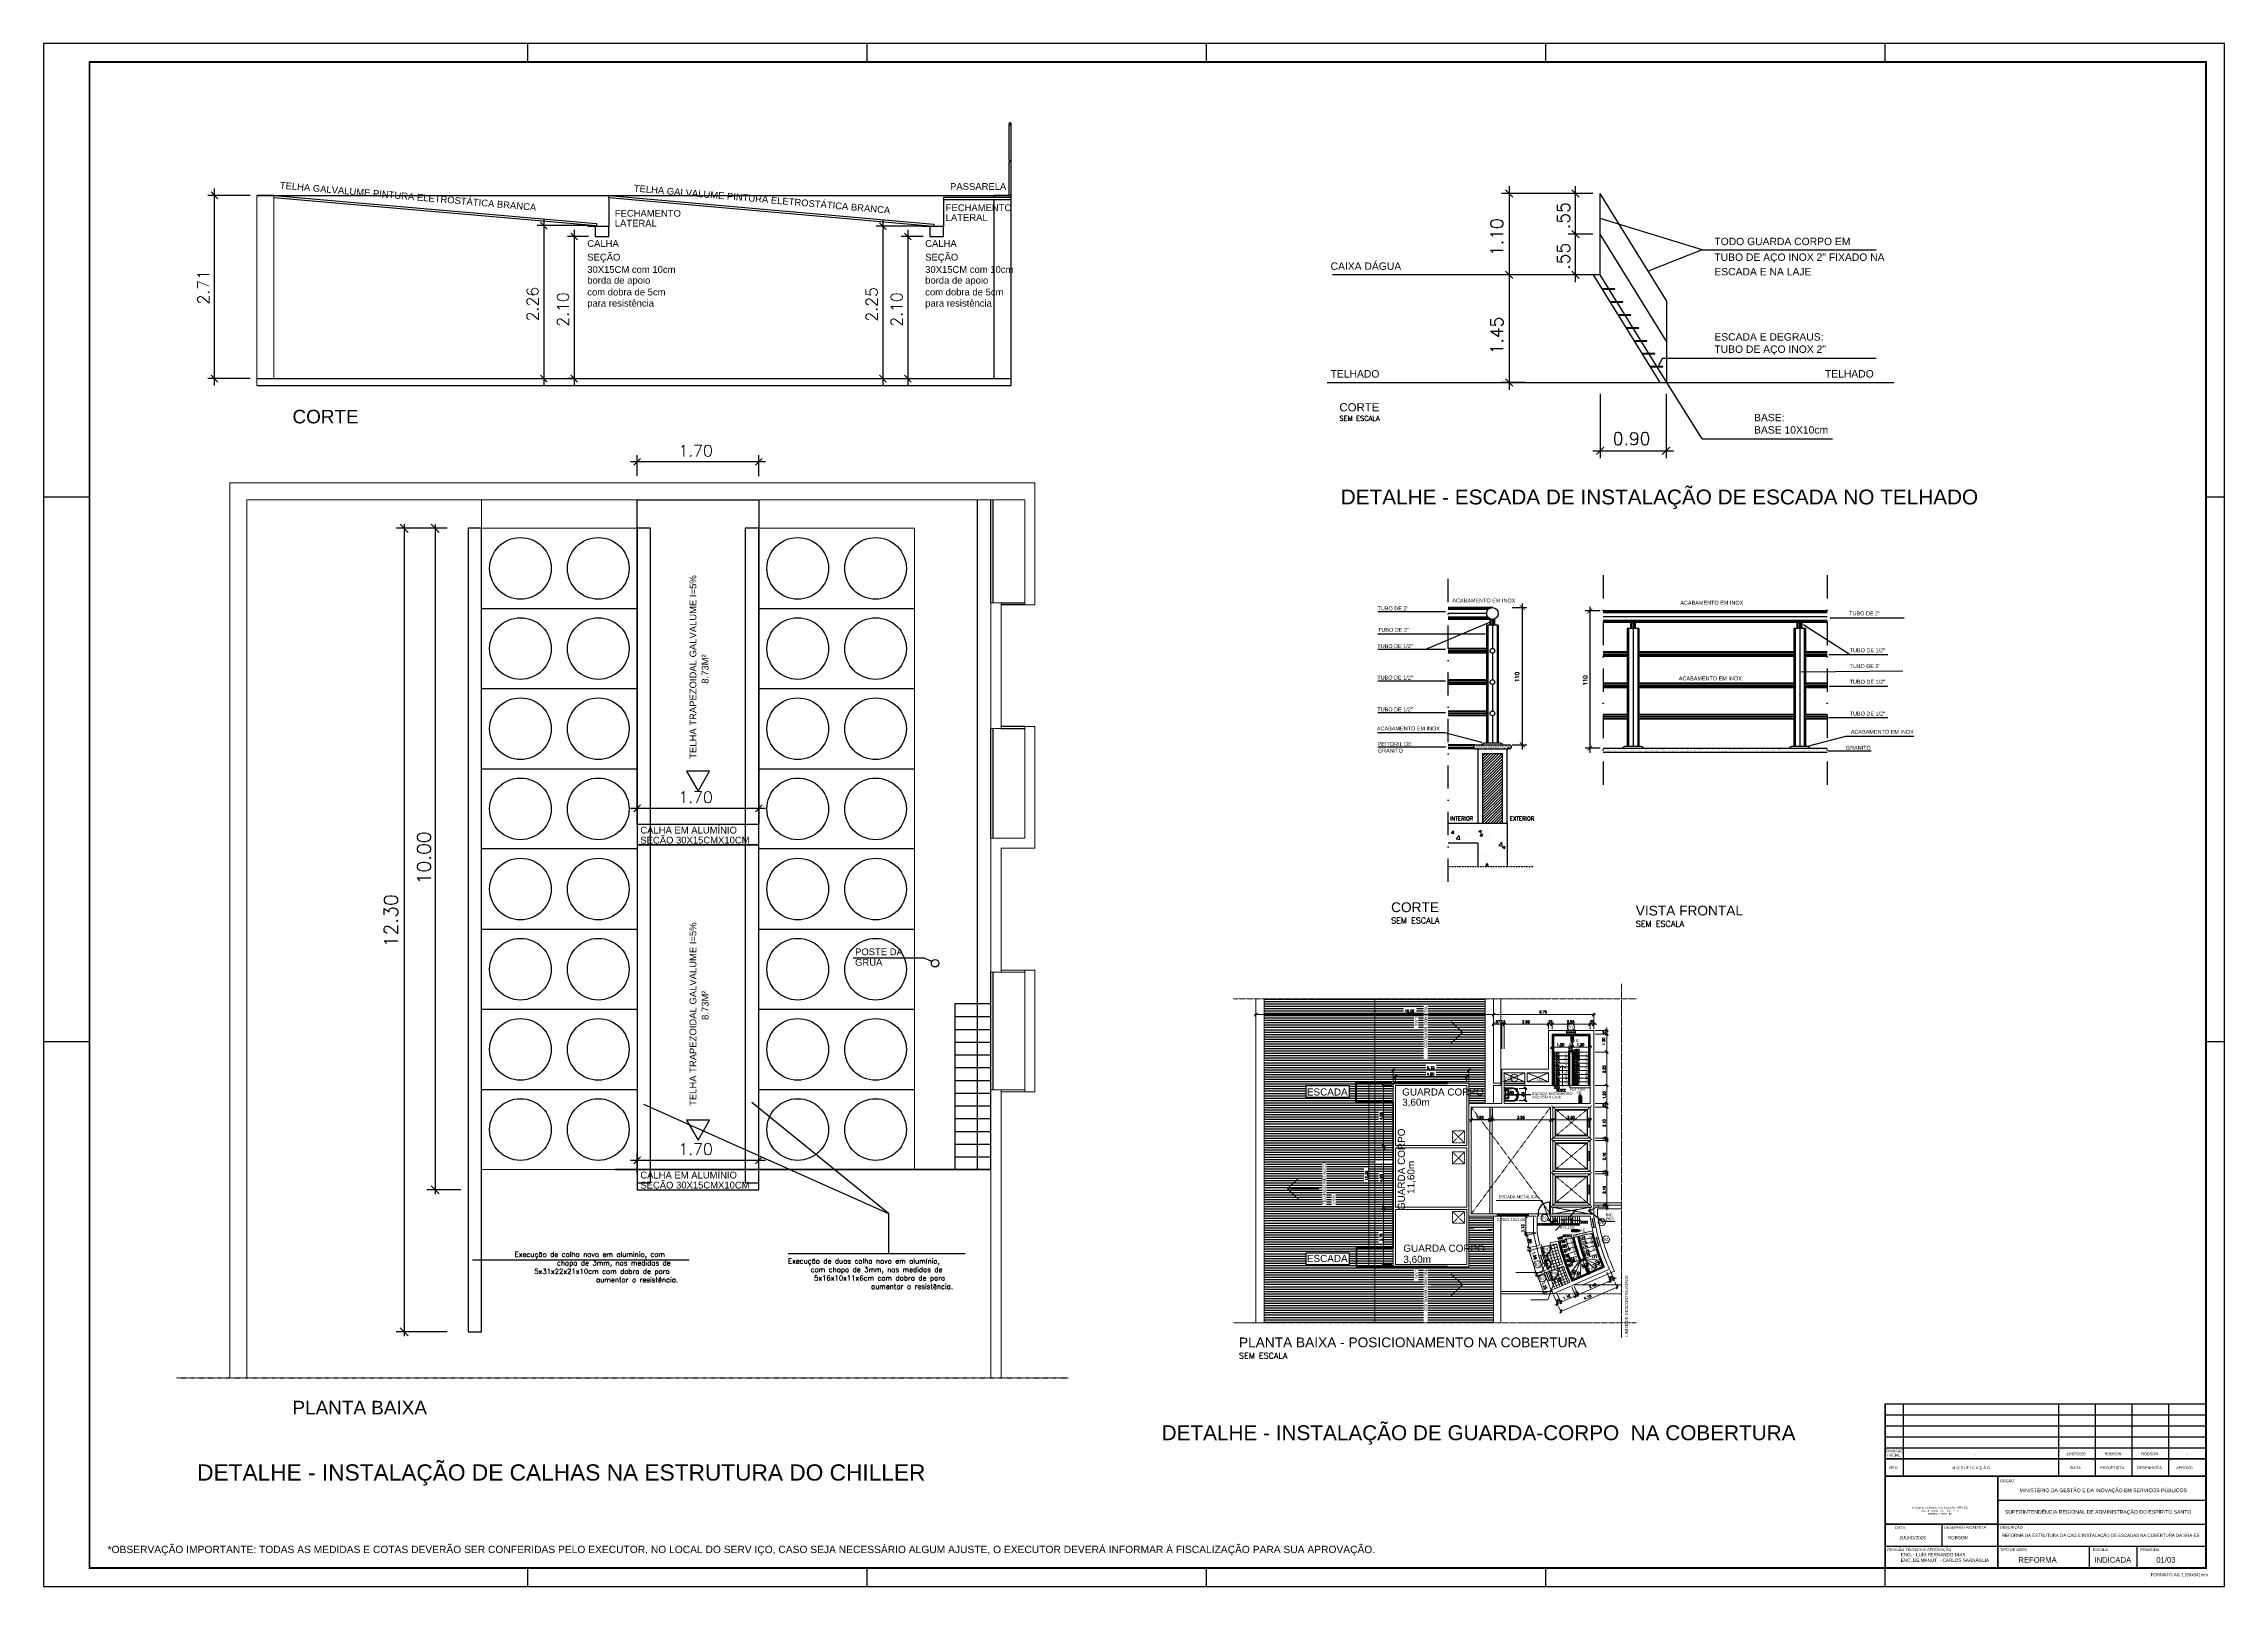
# Model space of a CAD drawing. Header units: millimetres. Extents: x -312439 to 477422, y -331570 to 212570.
# Drawn here: x -312439 to -193539, y -102769 to -18669 of the extents above; entities that cross this region are included whole.
import ezdxf
from ezdxf.enums import TextEntityAlignment as Align

# ---------------------------------------------------------------- set-up
doc = ezdxf.new("R2010")
doc.units = ezdxf.units.MM
for name, pattern in [('CONTINU', [0]), ('DASHDOT', [25.4, 12.7, -6.35, 0, -6.35]), ('DASHDOTX2', [2, 1, -0.5, 0, -0.5]), ('HIDDEN', [9.525, 6.35, -3.175]), ('HIDDEN2', [0.1875, 0.125, -0.0625])]:
    doc.linetypes.add(name, pattern=pattern)
doc.layers.add('0.1', color=8, linetype='Continuous', lineweight=13)
doc.layers.add('Carimbo', color=7, linetype='Continuous', lineweight=0)
for name, color, linetype in [('ARCONDTEXTO', 4, 'Continuous'), ('ARQ-FOLHA', 7, 'Continuous'), ('PB TEXTO', 3, 'Continuous'), ('ppci', 8, 'Continuous')]:
    doc.layers.add(name, color=color, linetype=linetype)
doc.styles.add('80X50', font='romans.shx')
doc.styles.add('COTAS', font='ROMANS.SHX')
doc.styles.add('RL_A100E1000', font='arial.ttf', dxfattribs={"width": 1.01, "height": 2.5})
doc.styles.add('ROMANS', font='romans.shx', dxfattribs={"height": 187.5})
doc.styles.add('SANSSERIF', font='sas_____.pfb', dxfattribs={"height": 30})
doc.styles.get("Standard").update_dxf_attribs({"font": 'arial.ttf'})
doc.styles.add('Style-Arial', font='arial.ttf')
doc.styles.add('STYLE1', font='sanss___.ttf')

# ---------------------------------------------------------------- blocks, each defined once
blk = doc.blocks.new('FOLHA A0')
at = {"layer": 'ARQ-FOLHA'}
for p, q in [((1189, 0), (0, 0)), ((0, 0), (0, -841)), ((264, -10), (264, 0)), ((449, -10), (449, 0)), ((634, -10), (634, 0)), ((819, -10), (819, 0)), ((1004, -10), (1004, 0)), ((1189, -841), (1189, 0)), ((0, -247), (25, -247)), ((1179, -247), (1189, -247)), ((0, -544), (25, -544)), ((1179, -544), (1189, -544)), ((264, -841), (264, -831)), ((449, -841), (449, -831)), ((634, -841), (634, -831)), ((819, -841), (819, -831)), ((1004, -841), (1004, -831))]:
    blk.add_line(p, q, dxfattribs=at)
at = {"layer": 'ARQ-FOLHA', "const_width": 1}
blk.add_lwpolyline([(1179, -10), (25, -10), (25, -831), (1179, -831), (1179, -10)], dxfattribs=at)
at = {"layer": 'ARQ-FOLHA'}
blk.add_lwpolyline([(0, -841), (1189, -841)], dxfattribs=at)
blk = doc.blocks.new('_OBLIQUE')
at = {"color": 0, "linetype": 'ByBlock'}
blk.add_line((-0.5, -0.5), (0.5, 0.5), dxfattribs=at)
blk = doc.blocks.new('_Open90')
at = {"color": 0, "linetype": 'ByBlock', "lineweight": -2}
for p, q in [((0, 0), (-1, 0)), ((-0.5, 0.5), (0, 0)), ((0, 0), (-0.5, -0.5))]:
    blk.add_line(p, q, dxfattribs=at)

msp = doc.modelspace()

# ---------------------------------------------------------------- hatches: boundary and pattern name
at = {"layer": '0.1', "linetype": 'CONTINU'}
for points in [[(-230304.038, -82801.594, 1), (-230384.742, -82801.594, 1)], [(-230403.264, -84837.538, 1), (-230483.968, -84837.538, 1)], [(-230013.918, -86152.93, 1), (-230094.622, -86152.93, 1)]]:
    msp.add_hatch(color=8, dxfattribs=at).paths.add_polyline_path(points)
at = {"layer": 'ppci'}
for points in [[(-229156.927, -73035.276), (-229041.553, -73035.276), (-229041.553, -72672.123), (-229156.927, -72672.123)], [(-228598.623, -76066.94), (-228713.996, -76066.94), (-228713.996, -76430.093), (-228598.623, -76430.093)], [(-228762.717, -83436.663), (-228762.717, -83321.289), (-229125.87, -83321.289), (-229125.87, -83436.663)], [(-228264.038, -85385.357), (-228369.756, -85431.56), (-228224.326, -85764.321), (-228118.607, -85718.118)]]:
    msp.add_hatch(color=8, dxfattribs=at).paths.add_polyline_path(points)
at = {"layer": 'ppci', "linetype": 'CONTINU'}
msp.add_hatch(color=8, dxfattribs=at).paths.add_polyline_path([(-232530.537, -75951.213, 1), (-232611.241, -75951.213, 1)])

# ---------------------------------------------------------------- linework, layer by layer
at = {"color": 0, "linetype": 'ByBlock'}
for p, q in [((-302935.625, -27123.838), (-303304.39, -26755.073)), ((-232338.554, -27037.136), (-232741.876, -26633.814)), ((-228710.553, -27037.136), (-229113.874, -26633.814)), ((-284982.506, -28774.61), (-285351.271, -28405.845)), ((-266497.999, -28810.423), (-266866.764, -28441.658)), ((-283329.249, -29373.304), (-283698.014, -29004.539)), ((-265138.238, -29373.304), (-265507.003, -29004.539)), ((-228710.553, -29255.407), (-229113.874, -28852.085)), ((-229113.874, -28852.085), (-228710.553, -29255.407)), ((-232338.554, -31473.677), (-232741.876, -31070.355)), ((-232741.876, -31070.355), (-232338.554, -31473.677)), ((-229113.874, -31070.355), (-228710.553, -31473.677)), ((-303304.39, -36748.603), (-302935.625, -37117.368)), ((-285351.271, -36748.603), (-284982.506, -37117.368)), ((-283698.014, -36748.603), (-283329.249, -37117.368)), ((-266866.764, -36748.603), (-266497.999, -37117.368)), ((-265507.003, -36748.603), (-265138.238, -37117.368)), ((-232741.876, -36940.33), (-232338.554, -37343.652)), ((-279894.496, -41288.171), (-280263.261, -41656.936)), ((-273625.491, -41656.936), (-273256.727, -41288.171)), ((-227372.313, -40667.932), (-227775.635, -41071.254)), ((-224182.761, -41071.254), (-223779.439, -40667.932)), ((-279894.496, -60173.473), (-280263.261, -60542.238)), ((-273625.491, -60542.238), (-273256.727, -60173.473)), ((-246262.099, -71514.343), (-246424.029, -71676.274)), ((-233307.672, -71514.343), (-233469.602, -71676.274)), ((-233469.602, -71676.274), (-233307.672, -71514.343)), ((-233307.672, -72047.278), (-233469.602, -72209.208)), ((-233008.101, -72209.208), (-232846.17, -72047.278)), ((-233008.101, -72209.208), (-232846.17, -72047.278)), ((-232724.723, -72047.278), (-232886.653, -72209.208)), ((-232724.723, -72047.278), (-232886.653, -72209.208)), ((-230473.891, -72209.208), (-230311.961, -72047.278)), ((-230473.891, -72209.208), (-230311.961, -72047.278)), ((-230109.548, -72047.278), (-230271.478, -72209.208)), ((-230109.548, -72047.278), (-230271.478, -72209.208)), ((-228206.866, -72209.208), (-228044.936, -72047.278)), ((-228206.866, -72209.208), (-228044.936, -72047.278)), ((-228004.453, -71676.274), (-227842.523, -71514.343)), ((-227842.523, -72047.278), (-228004.453, -72209.208)), ((-227297.155, -72388.745), (-227135.224, -72550.675)), ((-230109.548, -73296.957), (-230271.478, -73458.887)), ((-229299.896, -73458.887), (-229137.966, -73296.957)), ((-229299.896, -73458.887), (-229137.966, -73296.957)), ((-229016.518, -73296.957), (-229178.448, -73458.887)), ((-229016.5, -73296.957), (-229178.431, -73458.887)), ((-228206.866, -73458.887), (-228044.936, -73296.957)), ((-227135.224, -72753.088), (-227297.155, -72591.158)), ((-227135.224, -72753.088), (-227297.155, -72591.158)), ((-227297.155, -73562.74), (-227135.224, -73724.67)), ((-227135.224, -73724.67), (-227297.155, -73562.74)), ((-238772.394, -74555.528), (-238934.325, -74717.459)), ((-238657.819, -74895.955), (-238819.749, -75057.886)), ((-234933.421, -75057.886), (-234771.491, -74895.955)), ((-234805.101, -74717.459), (-234643.171, -74555.528)), ((-240101.786, -75424.939), (-240263.716, -75263.009)), ((-239298.498, -75546.387), (-239460.428, -75384.456)), ((-232643.757, -75901.895), (-232805.688, -76063.825)), ((-232157.966, -76063.825), (-231996.036, -75901.895)), ((-231566.25, -75708.317), (-231728.18, -75546.387)), ((-227297.155, -75384.456), (-227135.224, -75546.387)), ((-227135.224, -75546.387), (-227297.155, -75384.456)), ((-234521.723, -77259.055), (-234683.653, -77420.986)), ((-233672.015, -77420.986), (-233510.085, -77259.055)), ((-233672.015, -77420.986), (-233510.085, -77259.055)), ((-233388.637, -77259.055), (-233550.567, -77420.986)), ((-233388.637, -77259.055), (-233550.567, -77420.986)), ((-231728.18, -76194.108), (-231566.25, -76356.038)), ((-230352.443, -77420.986), (-230190.513, -77259.055)), ((-230069.065, -77259.055), (-230230.995, -77420.986)), ((-228206.866, -77420.986), (-228044.936, -77259.055)), ((-227297.155, -76356.038), (-227135.224, -76517.969)), ((-227297.155, -76356.038), (-227135.224, -76517.969)), ((-227135.224, -76720.382), (-227297.155, -76558.451)), ((-227135.224, -76720.382), (-227297.155, -76558.451)), ((-227297.155, -78258.72), (-227135.224, -78420.65)), ((-227297.155, -78258.72), (-227135.224, -78420.65)), ((-227135.224, -78542.098), (-227297.155, -78380.168)), ((-227135.224, -78542.098), (-227297.155, -78380.168)), ((-279894.496, -79361.005), (-280263.261, -79729.77)), ((-273625.491, -79729.77), (-273256.727, -79361.005)), ((-239460.428, -78663.546), (-239298.498, -78825.476)), ((-239298.498, -78946.924), (-239460.428, -78784.993)), ((-227297.155, -80080.436), (-227135.224, -80242.366)), ((-227297.155, -80080.436), (-227135.224, -80242.366)), ((-227135.224, -80363.814), (-227297.155, -80201.884)), ((-227135.224, -80363.814), (-227297.155, -80201.884)), ((-239460.428, -82023.6), (-239298.498, -82185.53)), ((-227297.155, -81902.152), (-227135.224, -82064.083)), ((-227297.155, -81902.152), (-227135.224, -82064.083)), ((-227135.224, -82185.53), (-227297.155, -82023.6)), ((-239298.498, -82306.978), (-239460.428, -82145.048)), ((-231543.428, -82671.321), (-231705.359, -82509.391)), ((-230230.995, -82959.984), (-230069.065, -82798.054)), ((-229947.617, -82798.054), (-230109.548, -82959.984)), ((-231705.359, -83422.168), (-231543.428, -83584.098)), ((-231500.295, -83695.375), (-231693.08, -83571.775)), ((-231546.113, -84243.865), (-231353.328, -84367.465)), ((-240263.716, -85262.207), (-240101.786, -85424.137)), ((-239460.428, -85140.759), (-239298.498, -85302.689)), ((-231328.639, -84530.192), (-231530.485, -84422.02)), ((-229313.844, -84824.841), (-229109.985, -84929.17)), ((-229036.655, -85156.23), (-229240.514, -85051.902)), ((-231165.647, -85629.468), (-230963.801, -85737.64)), ((-230894.4, -85894.233), (-231105.137, -85804.607)), ((-230725.234, -86746.787), (-230514.497, -86836.412)), ((-228751.047, -86772.968), (-228834.578, -86986.195)), ((-228751.047, -86772.968), (-228834.578, -86986.195)), ((-227056.885, -86209.86), (-226972.305, -85997.048)), ((-227054.062, -86208.035), (-226970.531, -85994.809)), ((-226786.435, -85916.903), (-226871.015, -86129.716)), ((-226686.326, -86552.106), (-226602.832, -86338.866)), ((-229941.575, -87473.413), (-229859.638, -87259.569)), ((-229678.441, -87178.278), (-229761.972, -87391.504)), ((-229673.795, -87681.644), (-229757.289, -87894.885)), ((-229674.776, -87177.127), (-229756.712, -87390.971)), ((-228945.865, -87034.832), (-228862.334, -86821.606)), ((-228945.865, -87034.832), (-228862.334, -86821.606))]:
    msp.add_line(p, q, dxfattribs=at)
at = {"color": 7, "linetype": 'DASHDOT', "ltscale": 100}
msp.add_line((-235857.446, -64363.474), (-235857.446, -47751.979), dxfattribs=at)
at = {"linetype": 'DASHDOT', "ltscale": 100}
for p, q in [((-227401.615, -47646.315), (-227401.615, -59130.323)), ((-215202.232, -47646.315), (-215202.232, -59130.323))]:
    msp.add_line(p, q, dxfattribs=at)
for p, q in [((-233446.738, -49411.783), (-235857.446, -49411.783)), ((-215202.232, -49592.851), (-227401.615, -49592.851)), ((-233574.987, -50053.027), (-235857.446, -50053.027)), ((-233767.36, -50373.291), (-233767.36, -56786.09)), ((-233126.116, -50373.291), (-233767.36, -50373.291)), ((-233574.987, -50373.273), (-233574.987, -50023.386)), ((-233318.489, -50373.273), (-233318.489, -50022.332)), ((-233126.116, -50373.291), (-233126.116, -56786.09)), ((-215202.232, -50234.095), (-227401.615, -50234.095)), ((-226099.497, -50554.36), (-226099.497, -51815.831)), ((-225458.253, -50554.36), (-226099.497, -50554.36)), ((-225907.124, -50554.342), (-225907.124, -50234.077)), ((-225650.626, -50554.342), (-225650.626, -50234.077)), ((-225458.253, -50554.36), (-225458.253, -51815.831)), ((-217015.205, -50554.36), (-217015.205, -51815.831)), ((-216373.961, -50554.36), (-217015.205, -50554.36)), ((-216822.832, -50554.36), (-216822.832, -50234.095)), ((-216566.334, -50554.36), (-216566.334, -50234.095)), ((-216373.961, -50554.36), (-216373.961, -51815.831)), ((-233767.36, -51634.762), (-235857.446, -51634.762)), ((-233767.36, -51891.26), (-235857.446, -51891.26)), ((-226099.497, -51815.831), (-227401.615, -51815.831)), ((-226099.497, -52072.329), (-227401.615, -52072.329)), ((-226099.497, -52072.329), (-226099.497, -53525.815)), ((-226099.497, -52072.329), (-226099.497, -53525.815)), ((-217015.205, -51815.831), (-225458.253, -51815.831)), ((-217015.205, -52072.329), (-225458.253, -52072.329)), ((-225458.253, -52072.329), (-225458.253, -53525.815)), ((-217015.205, -52072.329), (-217015.205, -53525.815)), ((-217015.205, -52072.329), (-217015.205, -53525.815)), ((-215202.232, -51815.831), (-216373.961, -51815.831)), ((-216373.961, -52072.329), (-216373.961, -53525.815)), ((-215202.232, -52072.329), (-216373.961, -52072.329)), ((-233767.36, -53344.747), (-235857.446, -53344.747)), ((-233767.36, -53601.244), (-235857.446, -53601.244)), ((-226099.497, -53525.815), (-227401.615, -53525.815)), ((-226099.497, -53782.313), (-227401.615, -53782.313)), ((-226099.497, -53782.313), (-226099.497, -55235.8)), ((-226099.497, -53782.313), (-226099.497, -55235.8)), ((-217015.205, -53525.815), (-225458.253, -53525.815)), ((-217015.205, -53782.313), (-225458.253, -53782.313)), ((-225458.253, -53782.313), (-225458.253, -55235.8)), ((-217015.205, -53782.313), (-217015.205, -55235.8)), ((-217015.205, -53782.313), (-217015.205, -55235.8)), ((-215202.232, -53525.815), (-216373.961, -53525.815)), ((-216373.961, -53782.313), (-216373.961, -55235.8)), ((-215202.232, -53782.313), (-216373.961, -53782.313)), ((-233767.36, -55054.731), (-235857.446, -55054.731)), ((-233767.36, -55311.229), (-235857.446, -55311.229)), ((-226099.497, -55235.8), (-227401.615, -55235.8)), ((-226099.497, -55492.297), (-227401.615, -55492.297)), ((-226099.497, -55492.297), (-226099.497, -56967.159)), ((-226099.497, -55492.297), (-226099.497, -56967.159)), ((-217015.205, -55235.8), (-225458.253, -55235.8)), ((-217015.205, -55492.297), (-225458.253, -55492.297)), ((-225458.253, -55492.297), (-225458.253, -56967.159)), ((-217015.205, -55492.297), (-217015.205, -56967.159)), ((-217015.205, -55492.297), (-217015.205, -56967.159)), ((-215202.232, -55235.8), (-216373.961, -55235.8)), ((-216373.961, -55492.297), (-216373.961, -56967.159)), ((-215202.232, -55492.297), (-216373.961, -55492.297)), ((-233981.108, -56839.527), (-233874.234, -56786.09)), ((-233981.108, -56892.964), (-233981.108, -56839.527)), ((-233874.234, -56786.09), (-233019.242, -56786.09)), ((-233767.36, -56786.09), (-233126.116, -56786.09)), ((-233019.242, -56786.09), (-232912.368, -56839.527)), ((-232912.368, -56839.527), (-232912.368, -56892.964)), ((-226313.245, -57020.596), (-226206.371, -56967.159)), ((-226313.245, -57074.033), (-226313.245, -57020.596)), ((-226206.371, -56967.159), (-225351.379, -56967.159)), ((-226099.497, -56967.159), (-225458.253, -56967.159)), ((-225351.379, -56967.159), (-225244.505, -57020.596)), ((-225244.505, -57020.596), (-225244.505, -57074.033)), ((-217228.953, -57020.596), (-217122.079, -56967.159)), ((-217228.953, -57074.033), (-217228.953, -57020.596)), ((-217122.079, -56967.159), (-216267.087, -56967.159)), ((-217015.205, -56967.159), (-216373.961, -56967.159)), ((-216267.087, -56967.159), (-216160.213, -57020.596)), ((-216160.213, -57020.596), (-216160.213, -57074.033))]:
    msp.add_line(p, q)
at = {"color": 8}
for p, q in [((-233546.382, -49427.659), (-235857.446, -49427.659)), ((-233608.857, -49455.79), (-235857.446, -49455.79)), ((-233688.165, -49521.427), (-235857.446, -49521.427)), ((-233767.36, -49732.405), (-235857.446, -49732.405)), ((-232377.998, -49411.783), (-231563.135, -49411.783)), ((-231817.728, -49189.145), (-231817.728, -57153.047)), ((-227579.499, -49592.851), (-228394.362, -49592.851)), ((-228139.769, -49370.214), (-228139.769, -57334.116)), ((-215202.232, -49608.728), (-227401.615, -49608.728)), ((-215202.232, -49636.858), (-227401.615, -49636.858)), ((-215202.232, -49702.496), (-227401.615, -49702.496)), ((-215202.232, -49913.473), (-227401.615, -49913.473)), ((-233574.987, -50198.329), (-237086.825, -51702.704)), ((-233688.165, -49943.382), (-235857.446, -49943.382)), ((-233608.857, -50009.02), (-235857.446, -50009.02)), ((-233574.987, -50037.15), (-235857.446, -50037.15)), ((-233763.577, -50373.291), (-233763.577, -56786.09)), ((-233756.592, -50373.291), (-233756.592, -56786.09)), ((-233742.49, -50373.291), (-233742.49, -56786.09)), ((-233698.1, -50373.291), (-233698.1, -56786.09)), ((-233565.887, -50373.273), (-233565.887, -50027.424)), ((-233555.639, -50373.273), (-233555.639, -50031.577)), ((-233524.893, -50373.273), (-233524.893, -50041.67)), ((-233446.738, -50373.291), (-233446.738, -50053.008)), ((-233446.738, -50373.291), (-233446.738, -51634.762)), ((-233368.583, -50373.273), (-233368.583, -50041.046)), ((-233337.837, -50373.273), (-233337.837, -50030.698)), ((-233327.589, -50373.273), (-233327.589, -50026.455)), ((-233195.376, -50373.291), (-233195.376, -56786.09)), ((-233150.986, -50373.291), (-233150.986, -56786.09)), ((-233136.884, -50373.291), (-233136.884, -56786.09)), ((-233129.899, -50373.291), (-233129.899, -56786.09)), ((-215202.232, -50124.451), (-227401.615, -50124.451)), ((-215202.232, -50190.088), (-227401.615, -50190.088)), ((-215202.232, -50218.219), (-227401.615, -50218.219)), ((-226095.714, -50554.36), (-226095.714, -51818.476)), ((-226088.729, -50554.36), (-226088.729, -51823.826)), ((-226074.627, -50554.36), (-226074.627, -51836.802)), ((-226030.237, -50554.36), (-226030.237, -56967.159)), ((-225898.024, -50554.342), (-225898.024, -50234.077)), ((-225887.776, -50554.342), (-225887.776, -50234.077)), ((-225857.03, -50554.342), (-225857.03, -50234.077)), ((-225778.875, -50554.36), (-225778.875, -50234.077)), ((-225778.875, -50554.36), (-225778.875, -56967.159)), ((-225700.72, -50554.342), (-225700.72, -50234.077)), ((-225669.974, -50554.342), (-225669.974, -50234.077)), ((-225659.726, -50554.342), (-225659.726, -50234.077)), ((-225527.513, -50554.36), (-225527.513, -56967.159)), ((-225483.123, -50554.36), (-225483.123, -51836.802)), ((-225469.021, -50554.36), (-225469.021, -51823.826)), ((-225462.036, -50554.36), (-225462.036, -51818.476)), ((-217011.422, -50554.36), (-217011.422, -51818.476)), ((-217004.437, -50554.36), (-217004.437, -51823.826)), ((-216990.335, -50554.36), (-216990.335, -51836.802)), ((-216945.945, -50554.36), (-216945.945, -56967.159)), ((-216813.732, -50554.36), (-216813.732, -50234.095)), ((-216803.484, -50554.36), (-216803.484, -50234.095)), ((-216772.739, -50554.36), (-216772.739, -50234.095)), ((-216694.583, -50554.379), (-216694.583, -50234.095)), ((-216694.583, -50554.36), (-216694.583, -56967.159)), ((-216616.428, -50554.36), (-216616.428, -50234.095)), ((-216585.683, -50554.36), (-216585.683, -50234.095)), ((-216575.434, -50554.36), (-216575.434, -50234.095)), ((-216443.221, -50554.36), (-216443.221, -56967.159)), ((-216398.831, -50554.36), (-216398.831, -51836.802)), ((-216384.729, -50554.36), (-216384.729, -51823.826)), ((-216377.744, -50554.36), (-216377.744, -51818.476)), ((-233767.36, -51649.597), (-235857.446, -51649.597)), ((-233767.36, -51676.816), (-235857.446, -51676.816)), ((-233767.36, -51763.011), (-235857.446, -51763.011)), ((-233767.36, -51849.206), (-235857.446, -51849.206)), ((-233767.36, -51876.425), (-235857.446, -51876.425)), ((-233446.738, -51891.26), (-233446.738, -53344.747)), ((-226091.109, -51821.932), (-227401.615, -51821.932)), ((-226080.86, -51830.666), (-227401.615, -51830.666)), ((-226057.661, -51857.885), (-227401.615, -51857.885)), ((-226031.464, -51944.08), (-227401.615, -51944.08)), ((-226057.661, -52030.274), (-227401.615, -52030.274)), ((-226080.86, -52057.494), (-227401.615, -52057.494)), ((-226089.999, -52065.354), (-227401.615, -52065.354)), ((-226095.714, -52069.683), (-226095.714, -53528.461)), ((-226095.714, -52069.683), (-226095.714, -53528.461)), ((-226088.729, -52064.334), (-226088.729, -53533.81)), ((-226088.729, -52064.334), (-226088.729, -53533.81)), ((-226074.627, -52051.358), (-226074.627, -53546.786)), ((-226074.627, -52051.358), (-226074.627, -53546.786)), ((-216947.172, -51944.08), (-225526.286, -51944.08)), ((-216973.369, -51857.885), (-225500.089, -51857.885)), ((-216973.369, -52030.274), (-225500.089, -52030.274)), ((-225483.123, -52051.358), (-225483.123, -53546.786)), ((-216996.568, -51830.666), (-225476.89, -51830.666)), ((-216996.568, -52057.494), (-225476.89, -52057.494)), ((-225469.021, -52064.334), (-225469.021, -53533.81)), ((-217005.707, -52065.354), (-225467.751, -52065.354)), ((-217006.817, -51821.932), (-225466.641, -51821.932)), ((-225462.036, -52069.683), (-225462.036, -53528.461)), ((-217011.422, -52069.683), (-217011.422, -53528.461)), ((-217011.422, -52069.683), (-217011.422, -53528.461)), ((-217004.437, -52064.334), (-217004.437, -53533.81)), ((-217004.437, -52064.334), (-217004.437, -53533.81)), ((-216990.335, -52051.358), (-216990.335, -53546.786)), ((-216990.335, -52051.358), (-216990.335, -53546.786)), ((-215202.232, -51944.08), (-216441.995, -51944.08)), ((-215202.232, -51857.885), (-216415.797, -51857.885)), ((-215202.232, -52030.274), (-216415.797, -52030.274)), ((-216398.831, -52051.358), (-216398.831, -53546.786)), ((-215202.232, -51830.666), (-216392.598, -51830.666)), ((-215202.232, -52057.494), (-216392.598, -52057.494)), ((-216384.729, -52064.334), (-216384.729, -53533.81)), ((-215202.232, -52065.354), (-216383.459, -52065.354)), ((-215202.232, -51821.932), (-216382.35, -51821.932)), ((-216377.744, -52069.683), (-216377.744, -53528.461)), ((-233767.36, -53359.581), (-235857.446, -53359.581)), ((-233767.36, -53386.801), (-235857.446, -53386.801)), ((-233767.36, -53472.995), (-235857.446, -53472.995)), ((-233767.36, -53559.19), (-235857.446, -53559.19)), ((-233767.36, -53586.409), (-235857.446, -53586.409)), ((-233446.738, -53601.244), (-233446.738, -55054.731)), ((-226090.581, -53532.33), (-227401.615, -53532.33)), ((-226080.86, -53540.65), (-227401.615, -53540.65)), ((-226057.661, -53567.87), (-227401.615, -53567.87)), ((-226031.464, -53654.064), (-227401.615, -53654.064)), ((-226057.661, -53740.259), (-227401.615, -53740.259)), ((-226080.86, -53767.478), (-227401.615, -53767.478)), ((-226090.581, -53775.799), (-227401.615, -53775.799)), ((-226095.714, -53779.668), (-226095.714, -55238.445)), ((-226095.714, -53779.668), (-226095.714, -55238.445)), ((-226088.729, -53774.318), (-226088.729, -55243.794)), ((-226088.729, -53774.318), (-226088.729, -55243.794)), ((-226074.627, -53761.343), (-226074.627, -55256.77)), ((-226074.627, -53761.343), (-226074.627, -55256.77)), ((-216947.172, -53654.064), (-225526.286, -53654.064)), ((-216973.369, -53567.87), (-225500.089, -53567.87)), ((-216973.369, -53740.259), (-225500.089, -53740.259)), ((-225483.123, -53761.343), (-225483.123, -55256.77)), ((-216996.568, -53540.65), (-225476.89, -53540.65)), ((-216996.568, -53767.478), (-225476.89, -53767.478)), ((-225469.021, -53774.318), (-225469.021, -55243.794)), ((-217006.289, -53532.33), (-225467.169, -53532.33)), ((-217006.289, -53775.799), (-225467.169, -53775.799)), ((-225462.036, -53779.668), (-225462.036, -55238.445)), ((-217011.422, -53779.668), (-217011.422, -55238.445)), ((-217011.422, -53779.668), (-217011.422, -55238.445)), ((-217004.437, -53774.318), (-217004.437, -55243.794)), ((-217004.437, -53774.318), (-217004.437, -55243.794)), ((-216990.335, -53761.343), (-216990.335, -55256.77)), ((-216990.335, -53761.343), (-216990.335, -55256.77)), ((-215202.232, -53654.064), (-216441.995, -53654.064)), ((-215202.232, -53567.87), (-216415.797, -53567.87)), ((-215202.232, -53740.259), (-216415.797, -53740.259)), ((-216398.831, -53761.343), (-216398.831, -55256.77)), ((-215202.232, -53540.65), (-216392.598, -53540.65)), ((-215202.232, -53767.478), (-216392.598, -53767.478)), ((-216384.729, -53774.318), (-216384.729, -55243.794)), ((-215202.232, -53532.33), (-216382.877, -53532.33)), ((-215202.232, -53775.799), (-216382.877, -53775.799)), ((-216377.744, -53779.668), (-216377.744, -55238.445)), ((-233767.36, -55069.566), (-235857.446, -55069.566)), ((-233767.36, -55096.785), (-235857.446, -55096.785)), ((-233767.36, -55182.98), (-235857.446, -55182.98)), ((-233767.36, -55269.174), (-235857.446, -55269.174)), ((-233767.36, -55296.394), (-235857.446, -55296.394)), ((-233446.738, -55311.229), (-233446.738, -56786.09)), ((-226090.581, -55242.314), (-227401.615, -55242.314)), ((-226080.86, -55250.635), (-227401.615, -55250.635)), ((-226057.661, -55277.854), (-227401.615, -55277.854)), ((-226031.464, -55364.049), (-227401.615, -55364.049)), ((-226057.661, -55450.243), (-227401.615, -55450.243)), ((-226080.86, -55477.462), (-227401.615, -55477.462)), ((-226090.581, -55485.783), (-227401.615, -55485.783)), ((-226095.714, -55489.652), (-226095.714, -56967.159)), ((-226095.714, -55489.652), (-226095.714, -56967.159)), ((-226088.729, -55484.303), (-226088.729, -56967.159)), ((-226088.729, -55484.303), (-226088.729, -56967.159)), ((-226074.627, -55471.327), (-226074.627, -56967.159)), ((-226074.627, -55471.327), (-226074.627, -56967.159)), ((-216947.172, -55364.049), (-225526.286, -55364.049)), ((-216973.369, -55277.854), (-225500.089, -55277.854)), ((-216973.369, -55450.243), (-225500.089, -55450.243)), ((-225483.123, -55471.327), (-225483.123, -56967.159)), ((-216996.568, -55250.635), (-225476.89, -55250.635)), ((-216996.568, -55477.462), (-225476.89, -55477.462)), ((-225469.021, -55484.303), (-225469.021, -56967.159)), ((-217006.289, -55242.314), (-225467.169, -55242.314)), ((-217006.289, -55485.783), (-225467.169, -55485.783)), ((-225462.036, -55489.652), (-225462.036, -56967.159)), ((-217011.422, -55489.652), (-217011.422, -56967.159)), ((-217011.422, -55489.652), (-217011.422, -56967.159)), ((-217004.437, -55484.303), (-217004.437, -56967.159)), ((-217004.437, -55484.303), (-217004.437, -56967.159)), ((-216990.335, -55471.327), (-216990.335, -56967.159)), ((-216990.335, -55471.327), (-216990.335, -56967.159)), ((-215202.232, -55364.049), (-216441.995, -55364.049)), ((-215202.232, -55277.854), (-216415.797, -55277.854)), ((-215202.232, -55450.243), (-216415.797, -55450.243)), ((-216398.831, -55471.327), (-216398.831, -56967.159)), ((-215202.232, -55250.635), (-216392.598, -55250.635)), ((-215202.232, -55477.462), (-216392.598, -55477.462)), ((-216384.729, -55484.303), (-216384.729, -56967.159)), ((-215202.232, -55242.314), (-216382.877, -55242.314)), ((-215202.232, -55485.783), (-216382.877, -55485.783)), ((-216377.744, -55489.652), (-216377.744, -56967.159)), ((-236036.143, -56236.694), (-239711.905, -56236.694)), ((-234408.604, -56892.964), (-235857.446, -56892.964)), ((-234462.041, -56946.401), (-235857.446, -56946.401)), ((-234462.041, -57053.275), (-235857.446, -57053.275)), ((-234408.604, -56892.964), (-234462.041, -56946.401)), ((-234462.041, -56946.401), (-234462.041, -57053.275)), ((-234408.604, -57106.712), (-234462.041, -57053.275)), ((-234408.604, -56892.964), (-232484.872, -56892.964)), ((-232597.09, -57106.712), (-232597.09, -57063.962)), ((-232532.965, -57063.962), (-232597.09, -57063.962)), ((-232532.965, -57106.712), (-232532.965, -57063.962)), ((-232484.872, -56892.964), (-232431.435, -56946.401)), ((-232484.872, -57106.712), (-232431.435, -57053.275)), ((-232431.435, -56946.401), (-232431.435, -57053.275)), ((-232377.998, -56892.964), (-231563.135, -56892.964)), ((-214182.878, -56417.763), (-210461.862, -56417.763)), ((-234408.604, -57106.712), (-235857.446, -57106.712)), ((-234408.604, -57106.712), (-232597.09, -57106.712)), ((-234248.293, -57106.712), (-234248.293, -61167.925)), ((-233981.108, -57373.897), (-233981.108, -61167.925)), ((-233981.108, -57373.897), (-232912.368, -57373.897)), ((-232912.368, -57373.897), (-232912.368, -61167.925)), ((-232645.183, -61167.925), (-232645.183, -57106.712)), ((-232532.965, -57106.712), (-232484.872, -57106.712)), ((-227579.499, -57074.033), (-228394.362, -57074.033)), ((-227401.615, -57074.033), (-215202.232, -57074.033)), ((-227401.615, -57287.781), (-215202.232, -57287.781)), ((-235857.446, -61167.925), (-232645.183, -61167.925)), ((-232645.183, -61167.925), (-232645.183, -63525.538)), ((-235857.446, -62236.665), (-234251.314, -62236.665)), ((-234248.293, -62236.665), (-234248.293, -63525.538)), ((-279737.603, -76484.773), (-266374.399, -82448.616)), ((-266374.399, -82448.616), (-273829.414, -76393.056)), ((-230336.25, -81821.187), (-230336.25, -82468.909)), ((-230311.961, -81821.187), (-230336.25, -81821.187)), ((-230311.961, -82468.909), (-230311.961, -81821.187)), ((-266374.399, -82448.616), (-266374.399, -84630.282)), ((-230983.971, -82468.909), (-230959.682, -82468.909)), ((-230959.682, -82590.356), (-230983.971, -82590.356)), ((-230959.682, -82468.909), (-230959.682, -82590.356)), ((-230336.25, -82468.909), (-230311.961, -82468.909)), ((-230287.671, -82468.909), (-230311.961, -82468.909)), ((-230311.961, -82468.909), (-230311.961, -82590.356)), ((-230311.961, -82590.356), (-230287.671, -82590.356)), ((-230723.419, -84269.665), (-230746.758, -84275.108)), ((-230746.758, -84275.108), (-230636.433, -84748.205)), ((-230613.094, -84742.762), (-230723.419, -84269.665)), ((-277240.564, -84983.788), (-289058.648, -84983.788)), ((-271839.329, -84630.282), (-262196.321, -84630.282)), ((-230636.433, -84748.205), (-230613.094, -84742.762)), ((-230443.352, -84970.359), (-230600.038, -85038.5)), ((-230600.038, -85038.5), (-230487.168, -85389.017)), ((-230487.168, -85389.017), (-230320.162, -85352.926)), ((-230319.702, -85580.255), (-230342.308, -85588.212)), ((-230342.308, -85588.212), (-230181.034, -86046.451)), ((-230158.427, -86038.495), (-230319.702, -85580.255)), ((-230181.034, -86046.451), (-230158.427, -86038.495))]:
    msp.add_line(p, q, dxfattribs=at)
at = {"color": 8, "linetype": 'Continuous'}
for p, q in [((-235809.87, -56973.082), (-235809.87, -56973.082)), ((-235775.509, -56894.008), (-235775.509, -56894.008)), ((-235771.645, -57033.122), (-235771.645, -57033.122)), ((-235718.514, -57014.356), (-235718.514, -57014.356)), ((-235692.486, -56980.437), (-235692.486, -56980.437)), ((-235679.128, -56957.685), (-235679.128, -56957.685)), ((-235651.834, -56927.457), (-235651.834, -56927.457)), ((-235630.669, -57071.529), (-235630.669, -57071.529)), ((-235610.329, -57070.641), (-235610.329, -57070.641)), ((-235584.802, -56991.7), (-235584.802, -56991.7)), ((-235564.544, -57065.014), (-235564.544, -57065.014)), ((-235546.473, -56927.754), (-235546.473, -56927.754)), ((-235545.048, -56982.887), (-235545.048, -56982.887)), ((-235514.324, -57066.449), (-235514.324, -57066.449)), ((-235497.286, -57069.45), (-235497.286, -57069.45)), ((-235456.633, -57016.471), (-235456.633, -57016.471)), ((-235431.889, -57035.083), (-235431.889, -57035.083)), ((-235414.615, -56903.879), (-235414.615, -56903.879)), ((-235404.487, -57061.653), (-235404.487, -57061.653)), ((-235401.934, -56951.159), (-235401.934, -56951.159)), ((-235388.714, -56927.956), (-235388.714, -56927.956)), ((-235384.147, -57060.765), (-235384.147, -57060.765)), ((-235362.686, -56894.037), (-235362.686, -56894.037)), ((-235300.031, -57011.208), (-235300.031, -57011.208)), ((-235288.141, -57056.574), (-235288.141, -57056.574)), ((-235215.092, -56909.737), (-235215.092, -56909.737)), ((-235211.227, -57048.851), (-235211.227, -57048.851)), ((-235193.513, -57016.97), (-235193.513, -57016.97)), ((-235178.305, -57051.778), (-235178.305, -57051.778)), ((-235175.338, -56900.924), (-235175.338, -56900.924)), ((-235169.289, -56995.811), (-235169.289, -56995.811)), ((-235167.485, -56983.05), (-235167.485, -56983.05)), ((-235157.965, -57050.89), (-235157.965, -57050.89)), ((-235126.833, -56930.071), (-235126.833, -56930.071)), ((-235061.959, -57046.698), (-235061.959, -57046.698)), ((-235036.634, -56965.88), (-235036.634, -56965.88)), ((-235024.384, -57007.429), (-235024.384, -57007.429)), ((-234984.631, -56998.616), (-234984.631, -56998.616)), ((-234952.123, -57041.903), (-234952.123, -57041.903)), ((-234931.782, -57041.015), (-234931.782, -57041.015)), ((-234931.632, -57019.085), (-234931.632, -57019.085)), ((-234904.777, -56942.004), (-234904.777, -56942.004)), ((-234863.712, -56930.57), (-234863.712, -56930.57)), ((-234841.517, -56966.888), (-234841.517, -56966.888)), ((-234837.685, -56896.65), (-234837.685, -56896.65)), ((-234835.777, -57036.823), (-234835.777, -57036.823)), ((-234790.192, -57049.334), (-234790.192, -57049.334)), ((-234774.035, -56926.607), (-234774.035, -56926.607)), ((-234725.94, -57032.027), (-234725.94, -57032.027)), ((-234705.6, -57031.139), (-234705.6, -57031.139)), ((-234668.512, -57019.584), (-234668.512, -57019.584)), ((-234659.451, -57033.936), (-234659.451, -57033.936)), ((-234654.674, -56925.466), (-234654.674, -56925.466)), ((-234650.81, -57064.581), (-234650.81, -57064.581)), ((-234642.484, -56985.664), (-234642.484, -56985.664)), ((-234641.38, -56896.676), (-234641.38, -56896.676)), ((-234614.92, -56916.653), (-234614.92, -56916.653)), ((-234609.595, -57026.948), (-234609.595, -57026.948)), ((-234601.831, -56932.685), (-234601.831, -56932.685)), ((-234526.796, -57004.006), (-234526.796, -57004.006)), ((-234499.758, -57022.152), (-234499.758, -57022.152)), ((-234479.418, -57021.264), (-234479.418, -57021.264)), ((-234463.967, -57023.158), (-234463.967, -57023.158)), ((-234455.464, -56988.952), (-234455.464, -56988.952)), ((-234452.388, -56963.942), (-234452.388, -56963.942)), ((-234451.502, -57001.071), (-234451.502, -57001.071)), ((-234442.218, -56963.498), (-234442.218, -56963.498)), ((-234425.295, -56916.161), (-234425.295, -56916.161)), ((-234423.363, -56985.718), (-234423.363, -56985.718)), ((-234419.443, -57054.834), (-234419.443, -57054.834)), ((-234417.543, -56956.814), (-234417.543, -56956.814)), ((-234405.418, -56911.754), (-234405.418, -56911.754)), ((-234404.529, -56939.854), (-234404.529, -56939.854)), ((-234400.581, -57070.829), (-234400.581, -57070.829)), ((-234399.567, -57050.428), (-234399.567, -57050.428)), ((-234398.172, -57042.616), (-234398.172, -57042.616)), ((-234394.215, -56961.402), (-234394.215, -56961.402)), ((-234390.411, -57070.385), (-234390.411, -57070.385)), ((-234389.137, -56973.986), (-234389.137, -56973.986)), ((-234384.202, -56913.364), (-234384.202, -56913.364)), ((-234380.5, -56908.384), (-234380.5, -56908.384)), ((-234353.902, -57045.578), (-234353.902, -57045.578)), ((-234342.408, -57068.289), (-234342.408, -57068.289)), ((-234339.297, -56959.004), (-234339.297, -56959.004)), ((-234333.862, -56895.89), (-234333.862, -56895.89)), ((-234331.845, -57027.651), (-234331.845, -57027.651)), ((-234329.942, -56965.007), (-234329.942, -56965.007)), ((-234329.127, -56958.56), (-234329.127, -56958.56)), ((-234328.01, -57034.564), (-234328.01, -57034.564)), ((-234323.208, -56962.049), (-234323.208, -56962.049)), ((-234319.942, -57001.321), (-234319.942, -57001.321)), ((-234315.129, -56900.685), (-234315.129, -56900.685)), ((-234310.065, -56960.6), (-234310.065, -56960.6)), ((-234306.928, -56984.361), (-234306.928, -56984.361)), ((-234287.49, -57065.892), (-234287.49, -57065.892)), ((-234286.602, -56957.871), (-234286.602, -56957.871)), ((-234281.124, -56956.464), (-234281.124, -56956.464)), ((-234277.32, -57065.448), (-234277.32, -57065.448)), ((-234265.916, -57015.713), (-234265.916, -57015.713)), ((-234257.837, -56954.35), (-234257.837, -56954.35)), ((-234252.642, -56913.614), (-234252.642, -56913.614)), ((-234239.629, -56896.654), (-234239.629, -56896.654)), ((-234238.508, -56944.736), (-234238.508, -56944.736)), ((-234234.588, -57013.853), (-234234.588, -57013.853)), ((-234229.317, -57063.352), (-234229.317, -57063.352)), ((-234226.206, -56954.067), (-234226.206, -56954.067)), ((-234222.342, -57045.828), (-234222.342, -57045.828)), ((-234216.036, -56953.623), (-234216.036, -56953.623)), ((-234214.711, -57009.446), (-234214.711, -57009.446)), ((-234209.328, -57028.868), (-234209.328, -57028.868)), ((-234208.624, -57069.378), (-234208.624, -57069.378)), ((-234200.545, -57008.015), (-234200.545, -57008.015)), ((-234191.51, -56939.385), (-234191.51, -56939.385)), ((-234189.002, -57002.378), (-234189.002, -57002.378)), ((-234174.399, -57060.954), (-234174.399, -57060.954)), ((-234168.033, -56951.527), (-234168.033, -56951.527)), ((-234164.229, -57060.51), (-234164.229, -57060.51)), ((-234155.042, -56958.121), (-234155.042, -56958.121)), ((-234145.087, -56924.025), (-234145.087, -56924.025)), ((-234143.253, -57061.679), (-234143.253, -57061.679)), ((-234143.155, -56993.583), (-234143.155, -56993.583)), ((-234142.028, -56941.161), (-234142.028, -56941.161)), ((-234139.235, -57062.699), (-234139.235, -57062.699)), ((-234134.217, -56993.049), (-234134.217, -56993.049)), ((-234125.581, -56927.447), (-234125.581, -56927.447)), ((-234125.21, -56919.619), (-234125.21, -56919.619)), ((-234121.702, -56914.671), (-234121.702, -56914.671)), ((-234119.358, -57058.292), (-234119.358, -57058.292)), ((-234116.226, -57058.414), (-234116.226, -57058.414)), ((-234113.115, -56949.129), (-234113.115, -56949.129)), ((-234102.945, -56948.685), (-234102.945, -56948.685)), ((-234091.401, -57046.885), (-234091.401, -57046.885)), ((-234076.925, -57046.714), (-234076.925, -57046.714)), ((-234068.288, -56981.112), (-234068.288, -56981.112)), ((-234061.308, -57056.016), (-234061.308, -57056.016)), ((-234060.21, -56919.748), (-234060.21, -56919.748)), ((-234057.442, -57002.628), (-234057.442, -57002.628)), ((-234054.942, -56946.589), (-234054.942, -56946.589)), ((-234053.653, -56903.755), (-234053.653, -56903.755)), ((-234051.138, -57055.572), (-234051.138, -57055.572)), ((-234049.733, -56972.871), (-234049.733, -56972.871)), ((-234047.801, -57042.429), (-234047.801, -57042.429)), ((-234044.428, -56985.668), (-234044.428, -56985.668)), ((-234029.856, -56968.465), (-234029.856, -56968.465)), ((-234024.101, -56959.178), (-234024.101, -56959.178)), ((-234010.996, -57034.776), (-234010.996, -57034.776)), ((-234003.135, -57053.476), (-234003.135, -57053.476)), ((-234002.918, -56973.413), (-234002.918, -56973.413)), ((-234000.024, -56944.191), (-234000.024, -56944.191)), ((-233993.882, -56904.783), (-233993.882, -56904.783)), ((-233990.142, -56914.921), (-233990.142, -56914.921)), ((-233989.854, -56943.747), (-233989.854, -56943.747)), ((-233977.128, -56897.961), (-233977.128, -56897.961)), ((-233959.841, -57047.134), (-233959.841, -57047.134)), ((-233958.299, -56952.601), (-233958.299, -56952.601)), ((-233954.38, -57021.718), (-233954.38, -57021.718)), ((-233948.216, -57051.079), (-233948.216, -57051.079)), ((-233946.827, -57030.175), (-233946.827, -57030.175)), ((-233945.626, -57027.078), (-233945.626, -57027.078)), ((-233941.851, -56941.651), (-233941.851, -56941.651)), ((-233938.046, -57050.635), (-233938.046, -57050.635)), ((-233936.59, -56958.447), (-233936.59, -56958.447)), ((-233934.503, -57017.311), (-233934.503, -57017.311)), ((-233926.501, -57003.685), (-233926.501, -57003.685)), ((-233892.541, -56959.428), (-233892.541, -56959.428)), ((-233890.044, -57048.539), (-233890.044, -57048.539)), ((-233886.933, -56939.254), (-233886.933, -56939.254)), ((-233879.528, -56942.468), (-233879.528, -56942.468)), ((-233879.298, -57012.112), (-233879.298, -57012.112)), ((-233876.763, -56938.81), (-233876.763, -56938.81)), ((-233870.661, -56946.51), (-233870.661, -56946.51)), ((-233864.878, -56931.89), (-233864.878, -56931.89)), ((-233862.946, -57001.447), (-233862.946, -57001.447)), ((-233859.201, -56915.978), (-233859.201, -56915.978)), ((-233859.026, -57070.564), (-233859.026, -57070.564)), ((-233845.001, -56927.483), (-233845.001, -56927.483)), ((-233839.149, -57066.157), (-233839.149, -57066.157)), ((-233835.125, -57046.141), (-233835.125, -57046.141)), ((-233828.901, -57048.192), (-233828.901, -57048.192)), ((-233828.76, -56936.714), (-233828.76, -56936.714)), ((-233824.955, -57045.697), (-233824.955, -57045.697)), ((-233822.006, -57065.777), (-233822.006, -57065.777)), ((-233813.369, -57000.175), (-233813.369, -57000.175)), ((-233805.29, -56938.811), (-233805.29, -56938.811)), ((-233794.941, -57003.935), (-233794.941, -57003.935)), ((-233781.927, -56986.975), (-233781.927, -56986.975)), ((-233776.953, -57043.601), (-233776.953, -57043.601)), ((-233773.842, -56934.316), (-233773.842, -56934.316)), ((-233773.444, -56911.62), (-233773.444, -56911.62)), ((-233769.524, -56980.736), (-233769.524, -56980.736)), ((-233767.592, -57050.293), (-233767.592, -57050.293)), ((-233763.671, -56933.872), (-233763.671, -56933.872)), ((-233761.601, -56960.485), (-233761.601, -56960.485)), ((-233756.077, -57053.839), (-233756.077, -57053.839)), ((-233749.647, -56976.33), (-233749.647, -56976.33)), ((-233747.998, -56992.476), (-233747.998, -56992.476)), ((-233738.963, -56923.846), (-233738.963, -56923.846)), ((-233727.641, -56916.228), (-233727.641, -56916.228)), ((-233722.034, -57041.203), (-233722.034, -57041.203)), ((-233715.669, -56931.776), (-233715.669, -56931.776)), ((-233714.627, -56899.268), (-233714.627, -56899.268)), ((-233711.864, -57040.759), (-233711.864, -57040.759)), ((-233697.341, -57048.441), (-233697.341, -57048.441)), ((-233690.706, -57046.141), (-233690.706, -57046.141)), ((-233684.327, -57031.482), (-233684.327, -57031.482)), ((-233681.671, -56977.51), (-233681.671, -56977.51)), ((-233678.091, -56960.466), (-233678.091, -56960.466)), ((-233674.171, -57029.582), (-233674.171, -57029.582)), ((-233673.034, -56911.908), (-233673.034, -56911.908)), ((-233664, -57004.992), (-233664, -57004.992)), ((-233663.862, -57038.663), (-233663.862, -57038.663)), ((-233660.75, -56929.378), (-233660.75, -56929.378)), ((-233654.294, -57025.176), (-233654.294, -57025.176)), ((-233650.58, -56928.934), (-233650.58, -56928.934)), ((-233630.041, -56960.735), (-233630.041, -56960.735)), ((-233624.379, -57031.175), (-233624.379, -57031.175)), ((-233617.027, -56943.775), (-233617.027, -56943.775)), ((-233615.742, -56965.573), (-233615.742, -56965.573)), ((-233608.943, -57036.266), (-233608.943, -57036.266)), ((-233607.663, -56904.209), (-233607.663, -56904.209)), ((-233602.578, -56926.838), (-233602.578, -56926.838)), ((-233598.773, -57035.822), (-233598.773, -57035.822)), ((-233596.701, -56917.285), (-233596.701, -56917.285)), ((-233584.669, -56939.755), (-233584.669, -56939.755)), ((-233582.737, -57009.312), (-233582.737, -57009.312)), ((-233566.4, -57049.499), (-233566.4, -57049.499)), ((-233564.792, -56935.348), (-233564.792, -56935.348)), ((-233558.45, -57019.237), (-233558.45, -57019.237)), ((-233550.77, -57033.726), (-233550.77, -57033.726)), ((-233550.371, -56957.874), (-233550.371, -56957.874)), ((-233547.659, -56924.441), (-233547.659, -56924.441)), ((-233537.489, -56923.997), (-233537.489, -56923.997)), ((-233532.44, -57005.241), (-233532.44, -57005.241)), ((-233519.427, -56988.282), (-233519.427, -56988.282)), ((-233499.1, -56961.792), (-233499.1, -56961.792)), ((-233495.852, -57031.328), (-233495.852, -57031.328)), ((-233493.235, -56919.484), (-233493.235, -56919.484)), ((-233493.079, -57011.539), (-233493.079, -57011.539)), ((-233489.487, -56921.901), (-233489.487, -56921.901)), ((-233489.316, -56988.601), (-233489.316, -56988.601)), ((-233487.384, -57058.158), (-233487.384, -57058.158)), ((-233485.682, -57030.884), (-233485.682, -57030.884)), ((-233484.044, -56942.909), (-233484.044, -56942.909)), ((-233469.439, -56984.194), (-233469.439, -56984.194)), ((-233465.14, -56917.535), (-233465.14, -56917.535)), ((-233452.127, -56900.575), (-233452.127, -56900.575)), ((-233437.679, -57028.788), (-233437.679, -57028.788)), ((-233435.787, -57065.203), (-233435.787, -57065.203)), ((-233434.84, -57049.748), (-233434.84, -57049.748)), ((-233434.568, -56919.503), (-233434.568, -56919.503)), ((-233426.751, -56996.573), (-233426.751, -56996.573)), ((-233424.398, -56919.059), (-233424.398, -56919.059)), ((-233421.826, -57032.788), (-233421.826, -57032.788)), ((-233418.115, -56930.971), (-233418.115, -56930.971)), ((-233401.5, -57006.299), (-233401.5, -57006.299)), ((-233399.814, -56898.773), (-233399.814, -56898.773)), ((-233397.882, -56968.33), (-233397.882, -56968.33)), ((-233393.962, -57037.447), (-233393.962, -57037.447)), ((-233382.761, -57026.39), (-233382.761, -57026.39)), ((-233379.937, -56894.367), (-233379.937, -56894.367)), ((-233376.396, -56916.963), (-233376.396, -56916.963)), ((-233374.085, -57033.04), (-233374.085, -57033.04)), ((-233372.591, -57025.946), (-233372.591, -57025.946)), ((-233369.459, -57050.238), (-233369.459, -57050.238)), ((-233367.54, -56962.041), (-233367.54, -56962.041)), ((-233360.823, -56984.636), (-233360.823, -56984.636)), ((-233354.526, -56945.082), (-233354.526, -56945.082)), ((-233352.744, -56923.272), (-233352.744, -56923.272)), ((-233334.2, -56918.592), (-233334.2, -56918.592)), ((-233324.588, -57023.85), (-233324.588, -57023.85)), ((-233321.477, -56914.565), (-233321.477, -56914.565)), ((-233311.307, -56914.121), (-233311.307, -56914.121)), ((-233304.46, -56947.619), (-233304.46, -56947.619)), ((-233303.899, -57050.806), (-233303.899, -57050.806)), ((-233303.53, -57038.3), (-233303.53, -57038.3)), ((-233302.528, -57017.176), (-233302.528, -57017.176)), ((-233295.452, -56976.937), (-233295.452, -56976.937)), ((-233286.416, -56908.307), (-233286.416, -56908.307)), ((-233284.584, -56943.213), (-233284.584, -56943.213)), ((-233269.94, -57006.548), (-233269.94, -57006.548)), ((-233269.67, -57021.453), (-233269.67, -57021.453)), ((-233263.304, -56912.025), (-233263.304, -56912.025)), ((-233259.5, -57021.009), (-233259.5, -57021.009)), ((-233256.926, -56989.588), (-233256.926, -56989.588)), ((-233238.16, -57030.602), (-233238.16, -57030.602)), ((-233236.6, -56963.099), (-233236.6, -56963.099)), ((-233229.124, -56961.972), (-233229.124, -56961.972)), ((-233220.488, -56896.369), (-233220.488, -56896.369)), ((-233213.027, -56927.349), (-233213.027, -56927.349)), ((-233211.497, -57018.913), (-233211.497, -57018.913)), ((-233209.107, -56996.465), (-233209.107, -56996.465)), ((-233208.386, -56909.628), (-233208.386, -56909.628)), ((-233207.175, -57066.022), (-233207.175, -57066.022)), ((-233202.64, -56918.842), (-233202.64, -56918.842)), ((-233198.216, -56909.184), (-233198.216, -56909.184)), ((-233189.626, -56901.882), (-233189.626, -56901.882)), ((-233189.23, -56992.059), (-233189.23, -56992.059)), ((-233172.339, -57051.055), (-233172.339, -57051.055)), ((-233171.832, -57015.636), (-233171.832, -57015.636)), ((-233163.195, -56950.034), (-233163.195, -56950.034)), ((-233159.326, -57034.095), (-233159.326, -57034.095)), ((-233156.579, -57016.515), (-233156.579, -57016.515)), ((-233150.213, -56907.088), (-233150.213, -56907.088)), ((-233146.409, -57016.071), (-233146.409, -57016.071)), ((-233138.999, -57007.606), (-233138.999, -57007.606)), ((-233119.605, -56906.638), (-233119.605, -56906.638)), ((-233117.673, -56976.195), (-233117.673, -56976.195)), ((-233114.54, -57069.301), (-233114.54, -57069.301)), ((-233113.753, -57045.311), (-233113.753, -57045.311)), ((-233105.903, -57003.699), (-233105.903, -57003.699)), ((-233105.039, -56963.348), (-233105.039, -56963.348)), ((-233099.728, -56902.231), (-233099.728, -56902.231)), ((-233098.406, -57013.975), (-233098.406, -57013.975)), ((-233097.825, -56942.335), (-233097.825, -56942.335)), ((-233095.295, -56904.69), (-233095.295, -56904.69)), ((-233093.876, -57040.905), (-233093.876, -57040.905)), ((-233092.026, -56946.389), (-233092.026, -56946.389)), ((-233085.125, -56904.246), (-233085.125, -56904.246)), ((-233071.699, -56919.899), (-233071.699, -56919.899)), ((-233048.611, -57057.363), (-233048.611, -57057.363)), ((-233043.488, -57011.577), (-233043.488, -57011.577)), ((-233041.399, -57052.113), (-233041.399, -57052.113)), ((-233040.532, -56996), (-233040.532, -56996)), ((-233037.122, -56902.15), (-233037.122, -56902.15)), ((-233033.318, -57011.133), (-233033.318, -57011.133)), ((-233031.497, -56927.37), (-233031.497, -56927.37)), ((-233024.252, -56955.484), (-233024.252, -56955.484)), ((-233022.32, -57025.041), (-233022.32, -57025.041)), ((-233007.439, -57007.855), (-233007.439, -57007.855)), ((-233004.375, -56951.077), (-233004.375, -56951.077)), ((-232994.425, -56990.895), (-232994.425, -56990.895)), ((-232985.315, -57009.037), (-232985.315, -57009.037)), ((-232983.24, -57049.665), (-232983.24, -57049.665)), ((-232982.204, -56899.752), (-232982.204, -56899.752)), ((-232974.205, -56981.035), (-232974.205, -56981.035)), ((-232974.099, -56964.406), (-232974.099, -56964.406)), ((-232972.034, -56899.308), (-232972.034, -56899.308)), ((-232965.568, -56915.432), (-232965.568, -56915.432)), ((-232940.139, -56920.148), (-232940.139, -56920.148)), ((-232932.818, -56935.214), (-232932.818, -56935.214)), ((-232930.397, -57006.64), (-232930.397, -57006.64)), ((-232928.898, -57004.33), (-232928.898, -57004.33)), ((-232927.125, -56903.189), (-232927.125, -56903.189)), ((-232924.031, -56897.212), (-232924.031, -56897.212)), ((-232920.227, -57006.196), (-232920.227, -57006.196)), ((-232916.913, -57034.699), (-232916.913, -57034.699)), ((-232909.839, -57052.362), (-232909.839, -57052.362)), ((-232909.021, -56999.923), (-232909.021, -56999.923)), ((-232908.276, -56969.097), (-232908.276, -56969.097)), ((-232900.197, -56907.734), (-232900.197, -56907.734)), ((-232896.825, -57035.402), (-232896.825, -57035.402)), ((-232876.499, -57008.913), (-232876.499, -57008.913)), ((-232872.224, -57004.1), (-232872.224, -57004.1)), ((-232869.113, -56894.815), (-232869.113, -56894.815)), ((-232858.943, -56894.371), (-232858.943, -56894.371)), ((-232850.984, -57022.762), (-232850.984, -57022.762)), ((-232842.905, -56961.398), (-232842.905, -56961.398)), ((-232842.539, -56964.655), (-232842.539, -56964.655)), ((-232839.397, -56914.503), (-232839.397, -56914.503)), ((-232837.464, -56984.06), (-232837.464, -56984.06)), ((-232833.545, -57053.176), (-232833.545, -57053.176)), ((-232829.525, -56947.695), (-232829.525, -56947.695)), ((-232819.52, -56910.096), (-232819.52, -56910.096)), ((-232817.306, -57001.702), (-232817.306, -57001.702)), ((-232813.668, -57048.77), (-232813.668, -57048.77)), ((-232809.199, -56921.206), (-232809.199, -56921.206)), ((-232807.136, -57001.258), (-232807.136, -57001.258)), ((-232785.613, -57015.063), (-232785.613, -57015.063)), ((-232778.898, -57053.419), (-232778.898, -57053.419)), ((-232776.578, -56946.433), (-232776.578, -56946.433)), ((-232759.133, -56999.162), (-232759.133, -56999.162)), ((-232747.963, -56894.232), (-232747.963, -56894.232)), ((-232744.938, -57009.162), (-232744.938, -57009.162)), ((-232744.043, -56963.349), (-232744.043, -56963.349)), ((-232742.111, -57032.906), (-232742.111, -57032.906)), ((-232731.925, -56992.202), (-232731.925, -56992.202)), ((-232728.321, -57068.728), (-232728.321, -57068.728)), ((-232724.166, -56958.942), (-232724.166, -56958.942)), ((-232719.286, -57000.097), (-232719.286, -57000.097)), ((-232711.598, -56965.713), (-232711.598, -56965.713)), ((-232710.649, -56934.495), (-232710.649, -56934.495)), ((-232704.215, -56996.764), (-232704.215, -56996.764)), ((-232694.044, -56996.32), (-232694.044, -56996.32)), ((-232677.639, -56921.455), (-232677.639, -56921.455)), ((-232664.625, -56904.495), (-232664.625, -56904.495)), ((-232661.993, -57053.762), (-232661.993, -57053.762)), ((-232653.357, -56988.16), (-232653.357, -56988.16)), ((-232652.609, -56943.078), (-232652.609, -56943.078)), ((-232648.69, -57012.195), (-232648.69, -57012.195)), ((-232647.338, -57053.669), (-232647.338, -57053.669)), ((-232646.042, -56994.225), (-232646.042, -56994.225)), ((-232645.278, -56926.796), (-232645.278, -56926.796)), ((-232634.324, -57036.709), (-232634.324, -57036.709)), ((-232628.813, -57007.788), (-232628.813, -57007.788)), ((-232613.998, -57010.22), (-232613.998, -57010.22)), ((-232596.064, -57041.825), (-232596.064, -57041.825)), ((-232591.123, -56991.827), (-232591.123, -56991.827)), ((-232587.986, -56980.461), (-232587.986, -56980.461)), ((-232580.953, -56991.383), (-232580.953, -56991.383)), ((-232580.038, -56965.962), (-232580.038, -56965.962)), ((-232578.951, -56911.831), (-232578.951, -56911.831)), ((-232567.024, -56949.002), (-232567.024, -56949.002)), ((-232559.188, -56922.367), (-232559.188, -56922.367)), ((-232557.256, -56991.924), (-232557.256, -56991.924)), ((-232553.336, -57061.041), (-232553.336, -57061.041)), ((-232546.698, -56922.513), (-232546.698, -56922.513)), ((-232539.311, -56917.961), (-232539.311, -56917.961)), ((-232533.459, -57056.634), (-232533.459, -57056.634)), ((-232532.951, -56989.287), (-232532.951, -56989.287)), ((-232530.694, -57034.126), (-232530.694, -57034.126)), ((-232521.658, -56965.496), (-232521.658, -56965.496)), ((-232516.398, -57054.726), (-232516.398, -57054.726)), ((-232513.022, -56899.893), (-232513.022, -56899.893)), ((-232482.438, -57010.469), (-232482.438, -57010.469)), ((-232478.032, -56986.889), (-232478.032, -56986.889)), ((-232469.424, -56993.509), (-232469.424, -56993.509)), ((-232467.862, -56986.445), (-232467.862, -56986.445)), ((-232464.366, -57019.16), (-232464.366, -57019.16)), ((-232463.834, -56971.213), (-232463.834, -56971.213)), ((-232461.902, -57040.77), (-232461.902, -57040.77)), ((-232455.729, -56953.558), (-232455.729, -56953.558)), ((-232449.098, -56967.02), (-232449.098, -56967.02)), ((-232443.957, -56966.807), (-232443.957, -56966.807)), ((-235856.851, -57081.404), (-235856.851, -57081.404)), ((-235836.511, -57080.516), (-235836.511, -57080.516)), ((-235827.143, -57104.287), (-235827.143, -57104.287)), ((-235786.434, -57102.871), (-235786.434, -57102.871)), ((-235740.506, -57076.324), (-235740.506, -57076.324)), ((-235695.285, -57080.411), (-235695.285, -57080.411)), ((-235523.313, -57103.37), (-235523.313, -57103.37)), ((-235394.095, -57089.392), (-235394.095, -57089.392)), ((-235354.341, -57080.579), (-235354.341, -57080.579)), ((-235261.432, -57105.485), (-235261.432, -57105.485)), ((-235054.705, -57103.14), (-235054.705, -57103.14)), ((-234998.312, -57105.984), (-234998.312, -57105.984)), ((-234972.284, -57072.064), (-234972.284, -57072.064)), ((-234922.05, -57073.209), (-234922.05, -57073.209)), ((-234833.677, -57105.121), (-234833.677, -57105.121)), ((-234793.924, -57096.308), (-234793.924, -57096.308)), ((-234447.283, -57074.678), (-234447.283, -57074.678)), ((-234406.251, -57103.98), (-234406.251, -57103.98)), ((-234387.242, -57089.027), (-234387.242, -57089.027)), ((-234374.228, -57072.068), (-234374.228, -57072.068)), ((-234340.88, -57096.281), (-234340.88, -57096.281)), ((-234324.09, -57103.68), (-234324.09, -57103.68)), ((-234304.213, -57099.274), (-234304.213, -57099.274)), ((-234274.552, -57081.316), (-234274.552, -57081.316)), ((-234256.302, -57090.085), (-234256.302, -57090.085)), ((-234232.656, -57083.41), (-234232.656, -57083.41)), ((-234124.741, -57090.334), (-234124.741, -57090.334)), ((-234111.728, -57073.375), (-234111.728, -57073.375)), ((-234019.633, -57100.379), (-234019.633, -57100.379)), ((-233993.801, -57091.392), (-233993.801, -57091.392)), ((-233981.108, -57375.341), (-233979.665, -57373.897)), ((-233981.108, -57526.483), (-233828.522, -57373.897)), ((-233981.108, -57677.626), (-233677.379, -57373.897)), ((-233981.108, -57828.769), (-233526.237, -57373.897)), ((-233981.108, -57979.911), (-233375.094, -57373.897)), ((-233981.108, -58131.054), (-233223.951, -57373.897)), ((-233981.108, -58282.197), (-233072.809, -57373.897)), ((-233981.108, -58433.339), (-232921.666, -57373.897)), ((-233981.108, -58584.482), (-232912.368, -57515.742)), ((-233981.108, -58735.625), (-232912.368, -57666.885)), ((-233981.108, -58886.767), (-232912.368, -57818.027)), ((-233981.108, -59037.91), (-232912.368, -57969.17)), ((-233981.108, -59189.053), (-232912.368, -58120.313)), ((-233953.704, -57088.441), (-233953.704, -57088.441)), ((-233952.447, -57091.275), (-233952.447, -57091.275)), ((-233888.333, -57080.742), (-233888.333, -57080.742)), ((-233862.241, -57091.641), (-233862.241, -57091.641)), ((-233849.227, -57074.681), (-233849.227, -57074.681)), ((-233731.3, -57092.699), (-233731.3, -57092.699)), ((-233672.239, -57099.139), (-233672.239, -57099.139)), ((-233633.414, -57099.805), (-233633.414, -57099.805)), ((-233599.74, -57092.948), (-233599.74, -57092.948)), ((-233586.726, -57075.988), (-233586.726, -57075.988)), ((-233578.817, -57078.428), (-233578.817, -57078.428)), ((-233567.086, -57084.84), (-233567.086, -57084.84)), ((-233558.94, -57074.022), (-233558.94, -57074.022)), ((-233501.158, -57072.902), (-233501.158, -57072.902)), ((-233468.8, -57094.006), (-233468.8, -57094.006)), ((-233337.24, -57094.255), (-233337.24, -57094.255)), ((-233324.226, -57077.295), (-233324.226, -57077.295)), ((-233312.167, -57103.903), (-233312.167, -57103.903)), ((-233298.609, -57086.293), (-233298.609, -57086.293)), ((-233278.732, -57081.886), (-233278.732, -57081.886)), ((-233246.238, -57091.965), (-233246.238, -57091.965)), ((-233206.299, -57095.313), (-233206.299, -57095.313)), ((-233180.867, -57084.266), (-233180.867, -57084.266)), ((-233074.739, -57095.562), (-233074.739, -57095.562)), ((-233061.725, -57078.602), (-233061.725, -57078.602)), ((-233018.4, -57094.158), (-233018.4, -57094.158)), ((-232998.523, -57089.751), (-232998.523, -57089.751)), ((-232943.798, -57096.619), (-232943.798, -57096.619)), ((-232926.966, -57073.887), (-232926.966, -57073.887)), ((-232925.948, -57103.329), (-232925.948, -57103.329)), ((-232859.621, -57088.364), (-232859.621, -57088.364)), ((-232812.238, -57096.869), (-232812.238, -57096.869)), ((-232799.225, -57079.909), (-232799.225, -57079.909)), ((-232793.692, -57076.426), (-232793.692, -57076.426)), ((-232738.191, -57102.022), (-232738.191, -57102.022)), ((-232718.314, -57097.616), (-232718.314, -57097.616)), ((-232707.326, -57106.05), (-232707.326, -57106.05)), ((-232681.298, -57097.926), (-232681.298, -57097.926)), ((-232652.407, -57103.652), (-232652.407, -57103.652)), ((-232646.757, -57081.752), (-232646.757, -57081.752)), ((-232642.237, -57103.208), (-232642.237, -57103.208)), ((-232529.146, -57098.27), (-232529.146, -57098.27)), ((-232481.143, -57096.174), (-232481.143, -57096.174)), ((-232473.401, -57087.79), (-232473.401, -57087.79)), ((-227373.062, -57281.527), (-227373.062, -57281.527)), ((-227276.614, -57234.92), (-227276.614, -57234.92)), ((-227227.897, -57262.415), (-227227.897, -57262.415)), ((-227198.358, -57092.403), (-227198.358, -57092.403)), ((-227172.268, -57255.092), (-227172.268, -57255.092)), ((-227147.735, -57136.027), (-227147.735, -57136.027)), ((-227115.513, -57184.024), (-227115.513, -57184.024)), ((-227091.984, -57189.877), (-227091.984, -57189.877)), ((-227085.381, -57243.653), (-227085.381, -57243.653)), ((-227072.285, -57207.927), (-227072.285, -57207.927)), ((-227070.445, -57212.736), (-227070.445, -57212.736)), ((-226996.861, -57231.352), (-226996.861, -57231.352)), ((-226940.217, -57224.542), (-226940.217, -57224.542)), ((-226884.588, -57217.218), (-226884.588, -57217.218)), ((-226859.079, -57125.628), (-226859.079, -57125.628)), ((-226797.701, -57205.779), (-226797.701, -57205.779)), ((-226782.692, -57183.419), (-226782.692, -57183.419)), ((-226770.707, -57096.076), (-226770.707, -57096.076)), ((-226751.008, -57114.127), (-226751.008, -57114.127)), ((-226737.624, -57212.131), (-226737.624, -57212.131)), ((-226723.468, -57232.663), (-226723.468, -57232.663)), ((-226658.029, -57199.326), (-226658.029, -57199.326)), ((-226652.536, -57186.668), (-226652.536, -57186.668)), ((-226596.907, -57179.344), (-226596.907, -57179.344)), ((-226579.327, -57122.059), (-226579.327, -57122.059)), ((-226510.02, -57167.905), (-226510.02, -57167.905)), ((-226449.871, -57182.815), (-226449.871, -57182.815)), ((-226434.812, -57222.263), (-226434.812, -57222.263)), ((-226404.803, -57211.526), (-226404.803, -57211.526)), ((-226364.855, -57148.794), (-226364.855, -57148.794)), ((-226336.752, -57105.526), (-226336.752, -57105.526)), ((-226309.227, -57141.47), (-226309.227, -57141.47)), ((-226305.933, -57123.371), (-226305.933, -57123.371)), ((-226230.378, -57203), (-226230.378, -57203)), ((-226222.34, -57130.031), (-226222.34, -57130.031)), ((-226210.679, -57221.05), (-226210.679, -57221.05)), ((-226155.06, -57218.695), (-226155.06, -57218.695)), ((-226117.051, -57182.21), (-226117.051, -57182.21)), ((-226077.175, -57110.92), (-226077.175, -57110.92)), ((-226071.982, -57210.921), (-226071.982, -57210.921)), ((-226021.546, -57103.596), (-226021.546, -57103.596)), ((-226017.278, -57112.971), (-226017.278, -57112.971)), ((-225934.659, -57092.157), (-225934.659, -57092.157)), ((-225909.101, -57109.199), (-225909.101, -57109.199)), ((-225889.402, -57127.25), (-225889.402, -57127.25)), ((-225881.667, -57220.006), (-225881.667, -57220.006)), ((-225796.423, -57212.449), (-225796.423, -57212.449)), ((-225784.23, -57181.605), (-225784.23, -57181.605)), ((-225739.161, -57210.317), (-225739.161, -57210.317)), ((-225737.526, -57109.403), (-225737.526, -57109.403)), ((-225593.011, -57209.606), (-225593.011, -57209.606)), ((-225475.146, -57118.649), (-225475.146, -57118.649)), ((-225464.132, -57110.714), (-225464.132, -57110.714)), ((-225451.409, -57181), (-225451.409, -57181)), ((-225406.341, -57209.712), (-225406.341, -57209.712)), ((-225368.772, -57216.123), (-225368.772, -57216.123)), ((-225349.073, -57234.173), (-225349.073, -57234.173)), ((-225313.259, -57206.038), (-225313.259, -57206.038)), ((-225260.76, -57280.15), (-225260.76, -57280.15)), ((-225175.477, -57100.314), (-225175.477, -57100.314)), ((-225118.588, -57180.395), (-225118.588, -57180.395)), ((-225115.596, -57261.039), (-225115.596, -57261.039)), ((-225073.52, -57209.107), (-225073.52, -57209.107)), ((-225059.967, -57253.715), (-225059.967, -57253.715)), ((-225047.495, -57122.322), (-225047.495, -57122.322)), ((-225039.866, -57207.349), (-225039.866, -57207.349)), ((-225027.796, -57140.373), (-225027.796, -57140.373)), ((-224973.08, -57242.276), (-224973.08, -57242.276)), ((-224934.817, -57225.572), (-224934.817, -57225.572)), ((-224895.724, -57096.746), (-224895.724, -57096.746)), ((-224827.915, -57223.165), (-224827.915, -57223.165)), ((-224785.767, -57179.791), (-224785.767, -57179.791)), ((-224772.286, -57215.841), (-224772.286, -57215.841)), ((-224751.21, -57196.95), (-224751.21, -57196.95)), ((-224740.699, -57208.502), (-224740.699, -57208.502)), ((-224685.399, -57204.402), (-224685.399, -57204.402)), ((-224622.331, -57098.057), (-224622.331, -57098.057)), ((-224613.54, -57131.772), (-224613.54, -57131.772)), ((-224540.234, -57185.291), (-224540.234, -57185.291)), ((-224507.166, -57229.246), (-224507.166, -57229.246)), ((-224487.467, -57247.296), (-224487.467, -57247.296)), ((-224484.606, -57177.967), (-224484.606, -57177.967)), ((-224471.458, -57193.381), (-224471.458, -57193.381)), ((-224452.946, -57179.186), (-224452.946, -57179.186)), ((-224407.878, -57207.897), (-224407.878, -57207.897)), ((-224397.719, -57166.528), (-224397.719, -57166.528)), ((-224333.676, -57087.657), (-224333.676, -57087.657)), ((-224252.554, -57147.417), (-224252.554, -57147.417)), ((-224198.064, -57194.692), (-224198.064, -57194.692)), ((-224196.925, -57140.093), (-224196.925, -57140.093)), ((-224185.889, -57135.445), (-224185.889, -57135.445)), ((-224166.19, -57153.496), (-224166.19, -57153.496)), ((-224120.125, -57178.581), (-224120.125, -57178.581)), ((-224110.038, -57128.654), (-224110.038, -57128.654)), ((-224075.057, -57207.293), (-224075.057, -57207.293)), ((-224073.211, -57238.695), (-224073.211, -57238.695)), ((-224053.923, -57084.089), (-224053.923, -57084.089)), ((-223964.873, -57109.543), (-223964.873, -57109.543)), ((-223909.409, -57184.293), (-223909.409, -57184.293)), ((-223909.244, -57102.219), (-223909.244, -57102.219)), ((-223822.357, -57090.781), (-223822.357, -57090.781)), ((-223787.304, -57177.976), (-223787.304, -57177.976)), ((-223780.53, -57085.4), (-223780.53, -57085.4)), ((-223751.934, -57144.895), (-223751.934, -57144.895)), ((-223742.236, -57206.688), (-223742.236, -57206.688)), ((-223645.56, -57242.369), (-223645.56, -57242.369)), ((-223629.657, -57180.724), (-223629.657, -57180.724)), ((-223625.861, -57260.419), (-223625.861, -57260.419)), ((-223491.875, -57075.001), (-223491.875, -57075.001)), ((-223485.142, -57280.928), (-223485.142, -57280.928)), ((-223454.484, -57177.371), (-223454.484, -57177.371)), ((-223409.415, -57206.083), (-223409.415, -57206.083)), ((-223356.263, -57182.036), (-223356.263, -57182.036)), ((-223324.283, -57148.568), (-223324.283, -57148.568)), ((-223304.584, -57166.619), (-223304.584, -57166.619)), ((-223211.605, -57251.818), (-223211.605, -57251.818)), ((-223205.39, -57277.36), (-223205.39, -57277.36)), ((-223148.459, -57278.773), (-223148.459, -57278.773)), ((-223121.663, -57176.767), (-223121.663, -57176.767)), ((-223076.594, -57205.478), (-223076.594, -57205.478)), ((-223067.608, -57171.636), (-223067.608, -57171.636)), ((-223003.294, -57259.662), (-223003.294, -57259.662)), ((-222947.665, -57252.338), (-222947.665, -57252.338)), ((-222931.997, -57278.671), (-222931.997, -57278.671)), ((-222890.328, -57158.018), (-222890.328, -57158.018)), ((-222860.778, -57240.899), (-222860.778, -57240.899)), ((-222788.842, -57176.162), (-222788.842, -57176.162)), ((-222787.855, -57168.068), (-222787.855, -57168.068)), ((-222783.954, -57255.492), (-222783.954, -57255.492)), ((-222764.255, -57273.543), (-222764.255, -57273.543)), ((-222743.774, -57204.873), (-222743.774, -57204.873)), ((-222715.613, -57221.788), (-222715.613, -57221.788)), ((-222659.985, -57214.464), (-222659.985, -57214.464)), ((-222643.341, -57268.271), (-222643.341, -57268.271)), ((-222573.098, -57203.025), (-222573.098, -57203.025)), ((-222514.462, -57169.379), (-222514.462, -57169.379)), ((-222462.677, -57161.691), (-222462.677, -57161.691)), ((-222456.021, -57175.557), (-222456.021, -57175.557)), ((-222442.978, -57179.742), (-222442.978, -57179.742)), ((-222427.933, -57183.914), (-222427.933, -57183.914)), ((-222410.953, -57204.269), (-222410.953, -57204.269)), ((-222372.304, -57176.59), (-222372.304, -57176.59)), ((-222363.589, -57264.703), (-222363.589, -57264.703)), ((-222349.999, -57264.941), (-222349.999, -57264.941)), ((-222285.417, -57165.151), (-222285.417, -57165.151)), ((-222225.807, -57158.979), (-222225.807, -57158.979)), ((-222140.252, -57146.04), (-222140.252, -57146.04)), ((-222123.2, -57174.952), (-222123.2, -57174.952)), ((-222121.701, -57085.941), (-222121.701, -57085.941)), ((-222090.195, -57266.014), (-222090.195, -57266.014)), ((-222084.623, -57138.716), (-222084.623, -57138.716)), ((-222078.132, -57203.664), (-222078.132, -57203.664)), ((-222028.722, -57171.141), (-222028.722, -57171.141)), ((-221997.737, -57127.278), (-221997.737, -57127.278)), ((-221946.054, -57155.411), (-221946.054, -57155.411)), ((-221922.348, -57268.615), (-221922.348, -57268.615)), ((-221902.649, -57286.666), (-221902.649, -57286.666)), ((-221852.572, -57108.166), (-221852.572, -57108.166)), ((-221801.54, -57255.615), (-221801.54, -57255.615)), ((-221796.943, -57100.843), (-221796.943, -57100.843)), ((-221790.379, -57174.347), (-221790.379, -57174.347)), ((-221745.311, -57203.059), (-221745.311, -57203.059)), ((-221710.056, -57089.404), (-221710.056, -57089.404)), ((-221707.445, -57077.34), (-221707.445, -57077.34)), ((-221672.661, -57156.722), (-221672.661, -57156.722)), ((-221601.071, -57174.814), (-221601.071, -57174.814)), ((-221581.372, -57192.865), (-221581.372, -57192.865)), ((-221521.788, -57252.046), (-221521.788, -57252.046)), ((-221488.393, -57278.064), (-221488.393, -57278.064)), ((-221457.558, -57173.742), (-221457.558, -57173.742)), ((-221412.49, -57202.454), (-221412.49, -57202.454)), ((-221384.006, -57146.323), (-221384.006, -57146.323)), ((-221279.794, -57081.013), (-221279.794, -57081.013)), ((-221260.095, -57099.064), (-221260.095, -57099.064)), ((-221248.394, -57253.358), (-221248.394, -57253.358)), ((-221167.116, -57184.264), (-221167.116, -57184.264)), ((-221124.738, -57173.138), (-221124.738, -57173.138)), ((-221104.253, -57142.754), (-221104.253, -57142.754)), ((-221079.669, -57201.849), (-221079.669, -57201.849)), ((-221060.742, -57281.738), (-221060.742, -57281.738)), ((-221036.157, -57277.396), (-221036.157, -57277.396)), ((-220959.739, -57242.958), (-220959.739, -57242.958)), ((-220890.993, -57258.285), (-220890.993, -57258.285)), ((-220845.839, -57090.463), (-220845.839, -57090.463)), ((-220835.364, -57250.961), (-220835.364, -57250.961)), ((-220830.86, -57144.065), (-220830.86, -57144.065)), ((-220791.917, -57172.533), (-220791.917, -57172.533)), ((-220748.477, -57239.522), (-220748.477, -57239.522)), ((-220746.848, -57201.245), (-220746.848, -57201.245)), ((-220739.465, -57187.937), (-220739.465, -57187.937)), ((-220719.766, -57205.988), (-220719.766, -57205.988)), ((-220679.986, -57239.39), (-220679.986, -57239.39)), ((-220603.312, -57220.411), (-220603.312, -57220.411)), ((-220547.683, -57213.087), (-220547.683, -57213.087)), ((-220542.205, -57133.666), (-220542.205, -57133.666)), ((-220460.796, -57201.648), (-220460.796, -57201.648)), ((-220459.096, -57171.928), (-220459.096, -57171.928)), ((-220418.188, -57094.136), (-220418.188, -57094.136)), ((-220414.028, -57200.64), (-220414.028, -57200.64)), ((-220406.593, -57240.701), (-220406.593, -57240.701)), ((-220398.489, -57112.187), (-220398.489, -57112.187)), ((-220315.631, -57182.537), (-220315.631, -57182.537)), ((-220305.51, -57197.387), (-220305.51, -57197.387)), ((-220262.452, -57130.097), (-220262.452, -57130.097)), ((-220260.003, -57175.213), (-220260.003, -57175.213)), ((-220173.116, -57163.775), (-220173.116, -57163.775)), ((-220126.275, -57171.323), (-220126.275, -57171.323)), ((-220117.938, -57230.301), (-220117.938, -57230.301)), ((-220081.207, -57200.035), (-220081.207, -57200.035)), ((-220027.951, -57144.663), (-220027.951, -57144.663)), ((-219989.059, -57131.409), (-219989.059, -57131.409)), ((-219984.233, -57103.586), (-219984.233, -57103.586)), ((-219972.322, -57137.34), (-219972.322, -57137.34)), ((-219885.435, -57125.901), (-219885.435, -57125.901)), ((-219877.859, -57201.06), (-219877.859, -57201.06)), ((-219858.16, -57219.111), (-219858.16, -57219.111)), ((-219838.185, -57226.733), (-219838.185, -57226.733)), ((-219793.454, -57170.718), (-219793.454, -57170.718)), ((-219748.386, -57199.43), (-219748.386, -57199.43)), ((-219740.27, -57106.789), (-219740.27, -57106.789)), ((-219700.403, -57121.009), (-219700.403, -57121.009)), ((-219684.641, -57099.466), (-219684.641, -57099.466)), ((-219597.754, -57088.027), (-219597.754, -57088.027)), ((-219564.792, -57228.044), (-219564.792, -57228.044)), ((-219556.582, -57107.259), (-219556.582, -57107.259)), ((-219536.883, -57125.31), (-219536.883, -57125.31)), ((-219460.633, -57170.114), (-219460.633, -57170.114)), ((-219443.904, -57210.51), (-219443.904, -57210.51)), ((-219420.651, -57117.441), (-219420.651, -57117.441)), ((-219415.565, -57198.825), (-219415.565, -57198.825)), ((-219276.137, -57217.644), (-219276.137, -57217.644)), ((-219147.258, -57118.752), (-219147.258, -57118.752)), ((-219127.812, -57169.509), (-219127.812, -57169.509)), ((-219122.627, -57116.709), (-219122.627, -57116.709)), ((-219082.744, -57198.221), (-219082.744, -57198.221)), ((-219016.253, -57214.183), (-219016.253, -57214.183)), ((-219010.743, -57287.458), (-219010.743, -57287.458)), ((-218996.554, -57232.234), (-218996.554, -57232.234)), ((-218996.384, -57214.076), (-218996.384, -57214.076)), ((-218923.856, -57276.019), (-218923.856, -57276.019)), ((-218858.602, -57108.352), (-218858.602, -57108.352)), ((-218794.992, -57168.904), (-218794.992, -57168.904)), ((-218778.691, -57256.908), (-218778.691, -57256.908)), ((-218749.923, -57197.616), (-218749.923, -57197.616)), ((-218723.062, -57249.584), (-218723.062, -57249.584)), ((-218722.991, -57215.387), (-218722.991, -57215.387)), ((-218694.976, -57120.382), (-218694.976, -57120.382)), ((-218675.277, -57138.433), (-218675.277, -57138.433)), ((-218636.175, -57238.145), (-218636.175, -57238.145)), ((-218582.298, -57223.633), (-218582.298, -57223.633)), ((-218578.85, -57104.784), (-218578.85, -57104.784)), ((-218491.01, -57219.034), (-218491.01, -57219.034)), ((-218462.171, -57168.299), (-218462.171, -57168.299)), ((-218435.382, -57211.71), (-218435.382, -57211.71)), ((-218434.336, -57204.988), (-218434.336, -57204.988)), ((-218417.102, -57197.011), (-218417.102, -57197.011)), ((-218348.495, -57200.272), (-218348.495, -57200.272)), ((-218305.456, -57106.095), (-218305.456, -57106.095)), ((-218261.021, -57129.832), (-218261.021, -57129.832)), ((-218203.33, -57181.16), (-218203.33, -57181.16)), ((-218154.647, -57227.306), (-218154.647, -57227.306)), ((-218154.583, -57201.419), (-218154.583, -57201.419)), ((-218147.701, -57173.837), (-218147.701, -57173.837)), ((-218134.948, -57245.357), (-218134.948, -57245.357)), ((-218129.35, -57167.694), (-218129.35, -57167.694)), ((-218084.281, -57196.406), (-218084.281, -57196.406)), ((-218060.814, -57162.398), (-218060.814, -57162.398)), ((-218016.801, -57095.695), (-218016.801, -57095.695)), ((-217915.649, -57143.286), (-217915.649, -57143.286)), ((-217881.19, -57202.73), (-217881.19, -57202.73)), ((-217860.02, -57135.963), (-217860.02, -57135.963)), ((-217833.37, -57133.505), (-217833.37, -57133.505)), ((-217813.671, -57151.556), (-217813.671, -57151.556)), ((-217796.529, -57167.09), (-217796.529, -57167.09)), ((-217773.133, -57124.524), (-217773.133, -57124.524)), ((-217751.461, -57195.801), (-217751.461, -57195.801)), ((-217737.049, -57092.127), (-217737.049, -57092.127)), ((-217720.692, -57236.756), (-217720.692, -57236.756)), ((-217627.969, -57105.413), (-217627.969, -57105.413)), ((-217592.534, -57192.331), (-217592.534, -57192.331)), ((-217572.34, -57098.089), (-217572.34, -57098.089)), ((-217485.453, -57086.65), (-217485.453, -57086.65)), ((-217463.708, -57166.485), (-217463.708, -57166.485)), ((-217463.655, -57093.438), (-217463.655, -57093.438)), ((-217418.64, -57195.197), (-217418.64, -57195.197)), ((-217399.415, -57142.955), (-217399.415, -57142.955)), ((-217312.782, -57188.762), (-217312.782, -57188.762)), ((-217293.041, -57240.429), (-217293.041, -57240.429)), ((-217273.342, -57258.48), (-217273.342, -57258.48)), ((-217175, -57083.039), (-217175, -57083.039)), ((-217130.887, -57165.88), (-217130.887, -57165.88)), ((-217085.819, -57194.592), (-217085.819, -57194.592)), ((-217039.389, -57190.074), (-217039.389, -57190.074)), ((-216971.764, -57146.628), (-216971.764, -57146.628)), ((-216952.065, -57164.679), (-216952.065, -57164.679)), ((-216898.441, -57286.081), (-216898.441, -57286.081)), ((-216895.247, -57079.47), (-216895.247, -57079.47)), ((-216888.515, -57285.398), (-216888.515, -57285.398)), ((-216859.086, -57249.879), (-216859.086, -57249.879)), ((-216811.554, -57274.642), (-216811.554, -57274.642)), ((-216798.066, -57165.275), (-216798.066, -57165.275)), ((-216752.998, -57193.987), (-216752.998, -57193.987)), ((-216750.733, -57179.674), (-216750.733, -57179.674)), ((-216666.389, -57255.531), (-216666.389, -57255.531)), ((-216621.854, -57080.782), (-216621.854, -57080.782)), ((-216615.122, -57286.709), (-216615.122, -57286.709)), ((-216610.761, -57248.207), (-216610.761, -57248.207)), ((-216537.809, -57156.078), (-216537.809, -57156.078)), ((-216523.874, -57236.769), (-216523.874, -57236.769)), ((-216470.981, -57176.106), (-216470.981, -57176.106)), ((-216465.245, -57164.67), (-216465.245, -57164.67)), ((-216431.435, -57253.552), (-216431.435, -57253.552)), ((-216420.177, -57193.382), (-216420.177, -57193.382)), ((-216411.736, -57271.603), (-216411.736, -57271.603)), ((-216378.709, -57217.657), (-216378.709, -57217.657)), ((-216326.466, -57276.309), (-216326.466, -57276.309)), ((-216323.08, -57210.334), (-216323.08, -57210.334)), ((-216236.193, -57198.895), (-216236.193, -57198.895)), ((-216197.587, -57177.417), (-216197.587, -57177.417)), ((-216132.425, -57164.066), (-216132.425, -57164.066)), ((-216110.158, -57159.751), (-216110.158, -57159.751)), ((-216091.028, -57179.783), (-216091.028, -57179.783)), ((-216090.459, -57177.802), (-216090.459, -57177.802)), ((-216087.356, -57192.777), (-216087.356, -57192.777)), ((-216046.714, -57272.741), (-216046.714, -57272.741)), ((-216035.399, -57172.46), (-216035.399, -57172.46)), ((-215997.48, -57263.002), (-215997.48, -57263.002)), ((-215948.513, -57161.021), (-215948.513, -57161.021)), ((-215908.932, -57167.017), (-215908.932, -57167.017)), ((-215803.348, -57141.91), (-215803.348, -57141.91)), ((-215799.604, -57163.461), (-215799.604, -57163.461)), ((-215773.321, -57274.052), (-215773.321, -57274.052)), ((-215769.182, -57084.002), (-215769.182, -57084.002)), ((-215754.535, -57192.172), (-215754.535, -57192.172)), ((-215747.719, -57134.586), (-215747.719, -57134.586)), ((-215676.203, -57169.201), (-215676.203, -57169.201)), ((-215660.832, -57123.147), (-215660.832, -57123.147)), ((-215629.18, -57163.449), (-215629.18, -57163.449)), ((-215569.829, -57266.675), (-215569.829, -57266.675)), ((-215550.13, -57284.726), (-215550.13, -57284.726)), ((-215515.667, -57104.036), (-215515.667, -57104.036)), ((-215484.665, -57263.653), (-215484.665, -57263.653)), ((-215466.783, -57162.856), (-215466.783, -57162.856)), ((-215460.038, -57096.712), (-215460.038, -57096.712)), ((-215421.715, -57191.568), (-215421.715, -57191.568)), ((-215373.151, -57085.273), (-215373.151, -57085.273)), ((-215355.786, -57164.76), (-215355.786, -57164.76)), ((-215354.927, -57075.4), (-215354.927, -57075.4)), ((-215248.552, -57172.874), (-215248.552, -57172.874)), ((-215228.853, -57190.925), (-215228.853, -57190.925)), ((-215204.913, -57260.084), (-215204.913, -57260.084)), ((-233981.108, -59340.196), (-232912.368, -58271.455)), ((-233981.108, -59491.338), (-232912.368, -58422.598)), ((-233981.108, -59642.481), (-232912.368, -58573.741)), ((-233981.108, -59793.624), (-232912.368, -58724.883)), ((-233981.108, -59944.766), (-232912.368, -58876.026)), ((-233981.108, -60095.909), (-232912.368, -59027.169)), ((-233981.108, -60247.052), (-232912.368, -59178.311)), ((-233981.108, -60398.194), (-232912.368, -59329.454)), ((-233981.108, -60549.337), (-232912.368, -59480.597)), ((-233981.108, -60700.48), (-232912.368, -59631.74)), ((-233981.108, -60851.622), (-232912.368, -59782.882)), ((-233981.108, -61002.765), (-232912.368, -59934.025)), ((-233981.108, -61153.908), (-232912.368, -60085.168)), ((-233843.983, -61167.925), (-232912.368, -60236.31)), ((-233692.84, -61167.925), (-232912.368, -60387.453)), ((-233541.697, -61167.925), (-232912.368, -60538.596)), ((-235848.694, -61655.432), (-235848.694, -61655.432)), ((-235779.072, -61461.593), (-235779.072, -61461.593)), ((-235673.027, -61711.071), (-235543.222, -61722.428)), ((-235672.896, -61711.104), (-235568.201, -61586.334)), ((-235543.458, -61722.571), (-235568.567, -61586.444)), ((-234840.1, -61656.461), (-234840.1, -61656.461)), ((-234689.405, -61704.412), (-234689.405, -61704.412)), ((-234407.547, -61281.028), (-234407.547, -61281.028)), ((-234194.982, -61600.163), (-234086.957, -61673.027)), ((-234194.873, -61600.247), (-234042.816, -61541.878)), ((-234115.231, -61847.382), (-234010.536, -61722.612)), ((-234086.987, -61673.012), (-234042.953, -61541.779)), ((-233985.8, -61858.859), (-234010.909, -61722.733)), ((-233863.889, -61209.454), (-233863.889, -61209.454)), ((-233712.158, -61493.636), (-233712.158, -61493.636)), ((-233530.116, -61753.392), (-233530.116, -61753.392)), ((-233390.554, -61167.925), (-232912.368, -60689.738)), ((-233239.412, -61167.925), (-232912.368, -60840.881)), ((-233088.269, -61167.925), (-232912.368, -60992.024)), ((-232937.126, -61167.925), (-232912.368, -61143.166)), ((-232795.864, -61801.364), (-232795.864, -61801.364)), ((-235423.472, -62020.852), (-235230.33, -62050.807)), ((-235423.434, -62020.878), (-235254.285, -61844.588)), ((-235328.85, -62236.153), (-235328.85, -62236.153)), ((-235230.295, -62050.769), (-235254.288, -61844.525)), ((-234978.85, -62137.564), (-234978.85, -62137.564)), ((-234435.192, -62065.99), (-234435.192, -62065.99)), ((-234184.01, -62814.244), (-234184.01, -62814.244)), ((-234115.367, -61847.349), (-233985.562, -61858.705)), ((-234062.357, -62018.758), (-234062.357, -62018.758)), ((-233953.013, -62863.114), (-233953.013, -62863.114)), ((-233764.973, -62939.514), (-233764.973, -62939.514)), ((-233738.565, -62216.575), (-233738.565, -62216.575)), ((-233612.707, -61957.708), (-233612.707, -61957.708)), ((-233541.99, -62495.587), (-233541.99, -62495.587)), ((-233105.767, -62380.314), (-232912.625, -62410.269)), ((-233105.729, -62380.336), (-232936.58, -62204.047)), ((-232912.59, -62410.228), (-232936.583, -62203.984)), ((-232898.691, -62474.523), (-232790.666, -62547.386)), ((-232898.578, -62474.609), (-232746.52, -62416.24)), ((-232812.485, -62633.679), (-232812.485, -62633.679)), ((-232793.724, -62912.094), (-232793.724, -62912.094)), ((-232790.697, -62547.37), (-232746.663, -62416.137)), ((-232649.952, -62786.605), (-232649.952, -62786.605)), ((-233979.097, -63472.973), (-233979.097, -63472.973)), ((-233814.044, -63480.868), (-233684.239, -63492.225)), ((-233813.903, -63480.903), (-233709.208, -63356.133)), ((-233684.489, -63492.382), (-233709.599, -63356.255)), ((-233495.119, -63154.825), (-233495.119, -63154.825)), ((-233383.787, -63490.215), (-233383.787, -63490.215)), ((-232840.129, -63418.641), (-232840.129, -63418.641)), ((-232712.604, -63255.579), (-232712.604, -63255.579)), ((-232676.36, -63509.544), (-232676.36, -63509.544))]:
    msp.add_line(p, q, dxfattribs=at)
at = {"color": 8, "linetype": 'HIDDEN2', "ltscale": 0.01}
msp.add_line((-235857.446, -63525.538), (-231233.703, -63525.538), dxfattribs=at)
at = {"color": 1}
for p, q in [((-240857.582, -76359.847), (-240857.582, -75347.59)), ((-240857.582, -75347.59), (-238853.36, -75347.59)), ((-238853.36, -76359.847), (-240857.582, -76359.847)), ((-240857.582, -85343.172), (-240857.582, -84330.914)), ((-240857.582, -84330.914), (-238853.36, -84330.914)), ((-238853.36, -85343.172), (-240857.582, -85343.172))]:
    msp.add_line(p, q, dxfattribs=at)
at = {"color": 5}
for p, q in [((-238853.36, -75343.974), (-235889.88, -75343.974)), ((-238853.36, -84330.914), (-238853.36, -76359.847)), ((-238853.36, -85346.7), (-235889.88, -85346.7))]:
    msp.add_line(p, q, dxfattribs=at)
at = {"color": 8, "lineweight": -2}
for p, q in [((-229750.444, -86109.668), (-229759.3, -86089.405)), ((-229632.421, -86379.717), (-229750.444, -86109.668)), ((-229731.155, -86101.238), (-229740.011, -86080.974)), ((-229613.132, -86371.287), (-229731.155, -86101.238))]:
    msp.add_line(p, q, dxfattribs=at)
at = {"color": 8}
for points in [[(-236007.98, -49643.881), (-239697.559, -49643.881)], [(-233821.801, -50853.891), (-239697.559, -50853.891)], [(-216473.109, -50344.971), (-213944.729, -51973.575)], [(-236007.98, -51702.704), (-239697.559, -51702.704)], [(-236007.98, -53418.389), (-239697.559, -53418.389)], [(-236007.98, -55152.134), (-239697.559, -55152.134)], [(-236007.98, -57012.298), (-239697.559, -57012.298)]]:
    msp.add_lwpolyline(points, dxfattribs=at)
at = {"color": 0, "linetype": 'ByBlock', "const_width": 40.078}
for points in [[(-231684.136, -49545.375), (-231951.321, -49278.19)], [(-228273.361, -49726.444), (-228006.176, -49459.259)], [(-231951.321, -56759.372), (-231684.136, -57026.557)], [(-228006.176, -56940.44), (-228273.361, -57207.625)]]:
    msp.add_lwpolyline(points, dxfattribs=at)
at = {"color": 8, "extrusion": (0, 0, -1)}
for points in [[(215021.345, -49963.796), (210989.72, -49963.796)], [(215097.816, -51973.575), (211882.457, -51973.575)], [(216584.288, -52909.479), (211061.234, -52856.572)], [(215078.629, -53687.199), (211882.457, -53687.199)], [(215112.785, -55400.823), (211882.457, -55400.823)], [(234022.492, -56774.543), (236036.143, -56236.694)], [(216196.528, -56955.612), (214182.878, -56417.763)], [(215141.602, -57218.78), (212790.374, -57218.78)]]:
    msp.add_lwpolyline(points, dxfattribs=at)
at = {"color": 1}
for points in [[(-243607.921, -75470.683), (-241259.006, -75470.683), (-241259.006, -76118.377), (-243607.921, -76118.377)], [(-243607.921, -84585.408), (-241259.006, -84585.408), (-241259.006, -85233.102), (-243607.921, -85233.102)]]:
    msp.add_lwpolyline(points, close=True, dxfattribs=at)
at = {"color": 1, "const_width": 107.027}
for points in [[(-238932.474, -75344.062), (-240894.355, -75344.062), (-240894.355, -76356.32), (-238890.133, -76359.847)], [(-238895.701, -84330.914), (-240857.582, -84330.914), (-240857.582, -85343.172), (-238853.36, -85346.7)]]:
    msp.add_lwpolyline(points, dxfattribs=at)
at = {"color": 5}
for points, const_width in [([(-235889.88, -75343.974), (-238853.36, -75347.59)], 104.429), ([(-238853.36, -76359.847), (-238853.36, -84330.914)], 77.499), ([(-238853.36, -85346.7), (-235889.88, -85346.7)], 107.802)]:
    msp.add_lwpolyline(points, dxfattribs=dict(at, const_width=const_width))
at = {"color": 7}
for centre, radius in [((-233446.738, -49732.405), 320.622), ((-233446.738, -51763.011), 128.249), ((-233446.738, -53472.995), 128.249), ((-233446.738, -55182.98), 128.249)]:
    msp.add_circle(centre, radius, dxfattribs=at)
at = {"color": 8}
for centre, radius in [((-230533.659, -85150.114), 12.524), ((-230514.883, -85206.483), 15.655), ((-230514.883, -85206.483), 15.655), ((-230497.239, -85263.217), 12.524), ((-230435.135, -85180.05), 16.011)]:
    msp.add_circle(centre, radius, dxfattribs=at)
at = {"color": 8, "lineweight": -2}
msp.add_circle((-229770.305, -86037.941), 52.627, dxfattribs=at)
for centre, start, end in [((-226186.361, -51944.08), 304.10992182, 55.89007818), ((-225371.39, -51944.08), 124.10992182, 235.89007818), ((-217102.069, -51944.08), 304.10992182, 55.89007818), ((-216287.098, -51944.08), 124.10992182, 235.89007818), ((-226186.361, -53654.064), 304.10992182, 55.89007818), ((-225371.39, -53654.064), 124.10992182, 235.89007818), ((-217102.069, -53654.064), 304.10992182, 55.89007818), ((-216287.098, -53654.064), 124.10992182, 235.89007818), ((-226186.361, -55364.049), 304.10992182, 55.89007818), ((-225371.39, -55364.049), 124.10992182, 235.89007818), ((-217102.069, -55364.049), 304.10992182, 55.89007818), ((-216287.098, -55364.049), 124.10992182, 235.89007818)]:
    msp.add_arc(centre, 154.897, start, end)
at = {"color": 8}
for centre, radius, start, end in [((-230332.634, -82448.554), 627.378, 90.33019879, 181.85918239), ((-230718.11, -84292.429), 462.416, 283.12658253, 16.02404259), ((-230319.448, -85119.849), 175.095, 162.23492903, 181.32328548), ((-230246.75, -85118.169), 247.812, 181.32328548, 197.84899174), ((-230371.175, -85103.275), 120.777, 137.88838994, 162.23492904), ((-230246.75, -85118.169), 247.812, 197.84899174, 214.37469801), ((-230412.614, -85065.818), 64.918, 107.84899171, 137.8883899), ((-230306.768, -85159.225), 175.095, 214.37469801, 233.46305446), ((-230415.939, -85079.176), 112.217, 77.72883602, 104.13975284), ((-230412.614, -85065.818), 64.918, 77.80959359, 107.84899178), ((-230339.106, -85202.868), 120.777, 233.46305446, 257.80959356), ((-230424.409, -85120.417), 120.777, 53.46305444, 77.80959354), ((-230428.098, -85119.071), 153.823, 52.02271901, 76.46169459), ((-230350.901, -85257.467), 64.918, 257.80959355, 287.84899173), ((-230456.746, -85164.06), 175.095, 34.374698, 53.46305445), ((-230464.701, -85165.96), 213.306, 33.55612555, 52.02271897), ((-230350.901, -85257.467), 64.918, 287.84899176, 317.88838995), ((-230349.03, -85263.277), 94.183, 287.84899172, 319.23628888), ((-230516.764, -85205.116), 247.812, 17.84899175, 34.37469802), ((-230392.339, -85220.01), 120.777, 317.88838994, 342.23492904), ((-230532.057, -85210.636), 294.132, 17.84899175, 33.55612557), ((-230516.764, -85205.116), 247.812, 1.32328548, 17.84899174), ((-230394.202, -85224.335), 153.823, 319.23628891, 343.6752645), ((-230444.067, -85203.437), 175.095, 342.23492903, 1.32328548), ((-230532.057, -85210.636), 294.132, 2.14185792, 17.84899174), ((-230451.288, -85207.616), 213.306, 343.6752645, 2.14185793), ((-230311.942, -85602.304), 462.416, 289.38916517, 22.28662523)]:
    msp.add_arc(centre, radius, start, end, dxfattribs=at)
at = {"color": 8, "lineweight": -2}
msp.add_arc((-229770.305, -86037.941), 73.678, 301.82053829, 285.39411689, dxfattribs=at)
at = {"layer": '0.1', "color": 7, "linetype": 'CONTINU', "lineweight": -2}
for p, q in [((-259743.081, -22993.67), (-259798.396, -22993.67)), ((-259798.396, -25021.878), (-259798.396, -23104.3)), ((-259687.766, -27050.085), (-259687.766, -23048.985)), ((-259798.396, -26939.455), (-259798.396, -25132.507)), ((-299883.147, -26939.455), (-300805.06, -26939.455)), ((-299883.147, -27061.905), (-282299.282, -28590.228)), ((-299873.175, -26951.971), (-282292.496, -28479.807)), ((-281629.282, -27061.905), (-281619.31, -26951.971)), ((-281629.282, -27061.905), (-263911.846, -28626.063)), ((-281629.282, -27061.905), (-281629.282, -28635.774)), ((-281619.31, -26951.971), (-263905.06, -28515.642)), ((-259687.766, -27050.085), (-263375.416, -27050.085)), ((-263375.416, -27050.085), (-263375.416, -27160.714)), ((-263375.416, -27160.714), (-259687.766, -27160.714)), ((-263375.416, -27160.714), (-263375.416, -28635.774)), ((-260609.679, -27050.085), (-260609.679, -26939.455)), ((-259687.766, -26939.455), (-260609.679, -26939.455)), ((-260609.679, -36932.986), (-260609.679, -27160.714)), ((-259687.766, -37301.751), (-259687.766, -26939.455)), ((-259687.766, -27160.714), (-259687.766, -27050.085)), ((-227573.974, -31272.016), (-227573.974, -26835.475)), ((-223940.18, -32705.45), (-227573.974, -26835.475)), ((-282292.496, -28479.807), (-282299.282, -28590.228)), ((-263905.06, -28515.642), (-263912.106, -28626.046)), ((-223940.18, -34923.72), (-227573.974, -29053.746)), ((-227573.974, -31272.016), (-242165.944, -31272.016)), ((-224295.942, -37141.991), (-227929.735, -31272.016)), ((-223940.18, -37141.991), (-227573.974, -31272.016)), ((-226776.569, -32038.917), (-227421.884, -32038.917)), ((-227421.884, -32038.917), (-227421.884, -32059.083)), ((-227421.884, -32059.083), (-226776.569, -32059.083)), ((-226776.569, -32059.083), (-226776.569, -32038.917)), ((-226339.636, -32744.73), (-226984.952, -32744.73)), ((-226984.952, -32744.73), (-226984.952, -32764.897)), ((-226984.952, -32764.897), (-226339.636, -32764.897)), ((-226339.636, -32764.897), (-226339.636, -32744.73)), ((-223940.18, -37141.991), (-223940.18, -32705.45)), ((-225902.704, -33450.544), (-226548.019, -33450.544)), ((-226548.019, -33450.544), (-226548.019, -33470.71)), ((-226548.019, -33470.71), (-225902.704, -33470.71)), ((-225465.772, -34156.357), (-226111.087, -34156.357)), ((-226111.087, -34156.357), (-226111.087, -34176.523)), ((-226111.087, -34176.523), (-225465.772, -34176.523)), ((-225902.704, -33470.71), (-225902.704, -33450.544)), ((-225465.772, -34176.523), (-225465.772, -34156.357)), ((-225028.84, -34862.171), (-225674.155, -34862.171)), ((-225674.155, -34862.171), (-225674.155, -34882.337)), ((-225674.155, -34882.337), (-225028.84, -34882.337)), ((-224591.908, -35567.984), (-225237.223, -35567.984)), ((-225237.223, -35567.984), (-225237.223, -35588.15)), ((-225237.223, -35588.15), (-224591.908, -35588.15)), ((-225028.84, -34882.337), (-225028.84, -34862.171)), ((-224591.908, -35588.15), (-224591.908, -35567.984)), ((-224154.976, -36273.797), (-224800.291, -36273.797)), ((-224800.291, -36273.797), (-224800.291, -36293.963)), ((-224800.291, -36293.963), (-224154.976, -36293.963)), ((-224154.976, -36293.963), (-224154.976, -36273.797)), ((-300805.06, -36932.986), (-259687.766, -36932.986)), ((-300805.06, -37301.751), (-259687.766, -37301.751)), ((-242458.24, -37141.991), (-211556.571, -37141.991)), ((-276131.924, -58330.98), (-277388.063, -58330.98)), ((-277388.063, -58330.98), (-276759.994, -59418.829)), ((-276759.994, -59418.829), (-276131.924, -58330.98)), ((-268296.436, -68502.049), (-264438.758, -68502.049)), ((-264438.758, -68502.049), (-264073.929, -68676.607)), ((-260792.471, -71014.599), (-262753.572, -71014.599)), ((-262753.572, -71014.599), (-262753.572, -80049.341)), ((-260792.471, -80049.341), (-260792.471, -71014.599)), ((-276131.924, -77359.252), (-277388.063, -77359.252)), ((-277388.063, -77359.252), (-276759.994, -78447.101)), ((-276759.994, -78447.101), (-276131.924, -77359.252)), ((-281295.803, -80049.341), (-260792.471, -80049.341)), ((-262753.572, -80049.341), (-260792.471, -80049.341))]:
    msp.add_line(p, q, dxfattribs=at)
at = {"layer": '0.1', "color": 8, "linetype": 'CONTINU', "lineweight": -2}
for p, q in [((-301173.825, -26939.455), (-303488.772, -26939.455)), ((-303120.007, -37301.751), (-303120.007, -26570.69)), ((-300805.06, -26939.455), (-259687.766, -26939.455)), ((-263375.416, -26939.455), (-259687.766, -26939.455)), ((-227977.296, -26835.475), (-232943.537, -26835.475)), ((-232540.215, -26432.153), (-232540.215, -37545.313)), ((-228912.213, -31675.338), (-228912.213, -26432.153)), ((-285166.889, -28221.463), (-285166.889, -37301.751)), ((-266682.382, -28257.275), (-266682.382, -37301.751)), ((-222014.574, -29908.513), (-227573.974, -28204.303)), ((-282668.047, -28590.228), (-285535.654, -28590.228)), ((-282735.577, -29188.922), (-283882.397, -29188.922)), ((-283513.632, -28820.157), (-283513.632, -37301.751)), ((-264280.871, -28626.04), (-267051.147, -28626.04)), ((-264481.711, -29188.922), (-265691.385, -29188.922)), ((-265322.62, -28820.157), (-265322.62, -37301.751)), ((-227977.296, -29053.746), (-229315.535, -29053.746)), ((-222014.574, -29908.513), (-224952.382, -31070.355)), ((-222014.574, -29908.513), (-212517.314, -29908.513)), ((-227977.296, -31272.016), (-232943.537, -31272.016)), ((-224171.105, -35819.305), (-224398.798, -36212.71)), ((-224171.105, -35819.305), (-212517.314, -35819.305)), ((-301173.825, -36932.986), (-303488.772, -36932.986)), ((-285594.476, -36932.986), (-284798.124, -36932.986)), ((-283508.492, -36932.986), (-283882.397, -36932.986)), ((-267901.87, -36932.986), (-266313.617, -36932.986)), ((-265574.022, -36932.986), (-264953.855, -36932.986)), ((-231654.343, -37141.991), (-232943.537, -37141.991)), ((-227573.974, -37754.982), (-227573.974, -41272.915)), ((-223981.1, -37754.982), (-223981.1, -41272.915)), ((-222008.317, -40218.163), (-223940.18, -37141.991)), ((-222008.317, -40218.163), (-214909.147, -40218.163)), ((-273072.344, -41472.553), (-280447.643, -41472.553)), ((-280078.878, -42228.744), (-280078.878, -41103.788)), ((-273441.109, -42250.609), (-273441.109, -41103.788)), ((-227977.296, -40869.593), (-223577.778, -40869.593)), ((-261530.001, -80049.341), (-261530.001, -43541.609)), ((-260792.471, -49146.837), (-260792.471, -43541.609)), ((-260681.841, -43541.609), (-260681.841, -49146.837)), ((-290431.115, -45090.422), (-293217.238, -45090.422)), ((-292776.363, -44864.694), (-292776.363, -89136.043)), ((-291096.053, -44882.132), (-291096.053, -81386.786)), ((-288560.473, -49460.287), (-280078.878, -49460.287)), ((-273441.109, -49460.287), (-264959.515, -49460.287)), ((-260239.323, -49146.837), (-258948.646, -49146.837)), ((-260239.323, -49146.837), (-258948.646, -49146.837)), ((-258948.646, -49257.466), (-260239.323, -49257.466)), ((-258948.646, -49257.466), (-260239.323, -49257.466)), ((-288560.473, -53830.152), (-280078.878, -53830.152)), ((-273441.109, -53830.152), (-264959.515, -53830.152)), ((-260792.471, -61979.857), (-260792.471, -56005.865)), ((-260681.841, -56005.865), (-260681.841, -61979.857)), ((-258948.646, -55895.235), (-260239.323, -55895.235)), ((-258948.646, -55895.235), (-260239.323, -55895.235)), ((-260239.323, -56005.865), (-258948.646, -56005.865)), ((-260239.323, -56005.865), (-258948.646, -56005.865)), ((-288560.473, -58200.016), (-280078.878, -58200.016)), ((-273441.109, -58200.016), (-264959.515, -58200.016)), ((-273072.344, -60357.856), (-280447.643, -60357.856)), ((-280078.878, -61114.046), (-280078.878, -59989.091)), ((-273441.109, -61135.911), (-273441.109, -59989.091)), ((-280078.878, -62569.881), (-288560.473, -62569.881)), ((-264959.515, -62569.881), (-273441.109, -62569.881)), ((-288560.473, -66939.746), (-280078.878, -66939.746)), ((-273441.109, -66939.746), (-264959.515, -66939.746)), ((-260792.471, -75697.914), (-260792.471, -69281.404)), ((-260681.841, -69281.404), (-260681.841, -75697.914)), ((-288560.473, -71309.611), (-280078.878, -71309.611)), ((-273441.109, -71309.611), (-264959.515, -71309.611)), ((-262753.572, -71709.579), (-260792.471, -71709.579)), ((-262753.572, -72404.559), (-260792.471, -72404.559)), ((-228915.311, -72469.71), (-229401.102, -72469.71)), ((-262753.572, -73099.539), (-260792.471, -73099.539)), ((-228915.311, -72558.772), (-229401.102, -72558.772)), ((-229401.102, -72583.062), (-228915.311, -72583.062)), ((-229401.102, -72672.123), (-228915.311, -72672.123)), ((-262753.572, -73794.519), (-260792.471, -73794.519)), ((-262753.572, -74489.5), (-260792.471, -74489.5)), ((-288560.473, -75679.476), (-280078.878, -75679.476)), ((-273441.109, -75679.476), (-264959.515, -75679.476)), ((-262753.572, -75184.48), (-260792.471, -75184.48)), ((-262753.572, -75879.46), (-260792.471, -75879.46)), ((-262753.572, -76574.44), (-260792.471, -76574.44)), ((-262753.572, -77269.42), (-260792.471, -77269.42)), ((-234602.688, -76720.382), (-234602.688, -77420.986)), ((-233591.05, -76720.382), (-233591.05, -77420.986)), ((-233591.05, -76720.382), (-233591.05, -77420.986)), ((-233469.602, -76720.382), (-233469.602, -77420.986)), ((-262753.572, -77964.4), (-260792.471, -77964.4)), ((-233510.085, -77340.021), (-234683.653, -77340.021)), ((-233591.05, -77340.021), (-233752.98, -77340.021)), ((-233469.602, -77340.021), (-233591.05, -77340.021)), ((-233469.602, -77340.021), (-233307.672, -77340.021)), ((-273072.344, -79545.387), (-280447.643, -79545.387)), ((-280078.878, -80301.578), (-280078.878, -79176.622)), ((-273441.109, -80323.443), (-273441.109, -79176.622)), ((-262753.572, -78659.38), (-260792.471, -78659.38)), ((-262753.572, -79354.36), (-260792.471, -79354.36)), ((-260792.471, -80049.341), (-281295.803, -80049.341)), ((-289694.024, -81150.566), (-291536.927, -81150.566)), ((-228145.131, -82314.751), (-227430.202, -82887.14)), ((-290431.115, -88899.7), (-293217.238, -88899.7))]:
    msp.add_line(p, q, dxfattribs=at)
at = {"layer": '0.1', "color": 7}
for p, q in [((-300805.06, -37301.751), (-300805.06, -26939.455)), ((-299883.147, -36932.986), (-299883.147, -26939.455)), ((-302278.529, -42619.697), (-302278.529, -91392.326)), ((-302278.529, -42619.697), (-258395.498, -42619.697)), ((-258395.498, -49257.466), (-258395.498, -42619.697)), ((-258395.498, -49257.466), (-258395.498, -42619.697)), ((-301356.617, -43541.609), (-301356.617, -91392.326)), ((-301356.617, -43541.609), (-282549.604, -43541.609)), ((-301356.617, -43541.609), (-258948.646, -43541.609)), ((-288560.473, -80049.341), (-288560.473, -43541.609)), ((-280078.878, -80049.341), (-280078.878, -43541.609)), ((-273441.109, -80049.341), (-273441.109, -43541.609)), ((-258948.646, -49257.466), (-258948.646, -43541.609)), ((-258948.646, -49257.466), (-258948.646, -43541.609)), ((-288560.473, -45090.422), (-280078.878, -45090.422)), ((-273441.109, -45090.422), (-264959.515, -45090.422)), ((-264959.515, -80049.341), (-264959.515, -45090.422)), ((-260239.323, -49146.837), (-260792.471, -49146.837)), ((-260792.471, -56005.865), (-260792.471, -49146.837)), ((-260239.323, -49146.837), (-260792.471, -49146.837)), ((-260792.471, -56005.865), (-260792.471, -49146.837)), ((-260239.323, -56005.865), (-260239.323, -49146.837)), ((-260239.323, -56005.865), (-260239.323, -49146.837)), ((-258948.646, -49257.466), (-258395.498, -49257.466)), ((-258948.646, -49257.466), (-258395.498, -49257.466)), ((-260239.323, -56005.865), (-260792.471, -56005.865)), ((-260239.323, -56005.865), (-260792.471, -56005.865)), ((-258948.646, -61979.857), (-258948.646, -55895.235)), ((-258395.498, -55895.235), (-258948.646, -55895.235)), ((-258948.646, -61979.857), (-258948.646, -55895.235)), ((-258395.498, -55895.235), (-258948.646, -55895.235)), ((-258395.498, -62533.005), (-258395.498, -55895.235)), ((-258395.498, -62533.005), (-258395.498, -55895.235)), ((-258948.646, -61979.857), (-260792.471, -61979.857)), ((-260792.471, -69281.404), (-260792.471, -61979.857)), ((-258948.646, -61979.857), (-260792.471, -61979.857)), ((-258948.646, -61979.857), (-260792.471, -61979.857)), ((-260792.471, -69281.404), (-260792.471, -61979.857)), ((-258948.646, -61979.857), (-260792.471, -61979.857)), ((-258395.498, -62533.005), (-260239.323, -62533.005)), ((-260239.323, -69281.404), (-260239.323, -62533.005)), ((-258395.498, -62533.005), (-260239.323, -62533.005)), ((-260239.323, -69281.404), (-260239.323, -62533.005)), ((-260239.323, -69281.404), (-260792.471, -69281.404)), ((-260239.323, -69281.404), (-260792.471, -69281.404)), ((-258395.498, -69170.774), (-258948.646, -69170.774)), ((-258948.646, -75808.543), (-258948.646, -69170.774)), ((-258395.498, -69170.774), (-258948.646, -69170.774)), ((-258948.646, -75808.543), (-258948.646, -69170.774)), ((-258395.498, -75808.543), (-258395.498, -69170.774)), ((-258395.498, -75808.543), (-258395.498, -69170.774)), ((-260239.323, -75697.914), (-260792.471, -75697.914)), ((-260792.471, -91392.326), (-260792.471, -75697.914)), ((-260239.323, -75697.914), (-260792.471, -75697.914)), ((-260792.471, -91392.326), (-260792.471, -75697.914)), ((-260239.323, -91392.326), (-260239.323, -75697.914)), ((-260239.323, -91392.326), (-260239.323, -75697.914)), ((-258395.498, -75808.543), (-258948.646, -75808.543)), ((-258395.498, -75808.543), (-258948.646, -75808.543)), ((-280078.878, -80049.341), (-288560.473, -80049.341)), ((-264959.515, -80049.341), (-273441.109, -80049.341))]:
    msp.add_line(p, q, dxfattribs=at)
at = {"layer": '0.1', "color": 4, "linetype": 'CONTINU', "lineweight": -2}
for p, q in [((-282366.812, -28635.774), (-282762.604, -28635.774)), ((-281629.282, -28635.774), (-282366.812, -28635.774)), ((-282366.812, -28635.774), (-282366.812, -29188.922)), ((-282366.812, -29188.922), (-281629.282, -29188.922)), ((-281629.282, -29188.922), (-281629.282, -28635.774)), ((-264112.946, -28635.774), (-264553.82, -28635.774)), ((-263375.416, -28635.774), (-264112.946, -28635.774)), ((-264112.946, -28635.774), (-264112.946, -29188.922)), ((-264112.946, -29188.922), (-263375.416, -29188.922)), ((-263375.416, -29188.922), (-263375.416, -28635.774)), ((-273441.109, -61242.327), (-280078.878, -61242.327)), ((-280078.878, -61242.327), (-280078.878, -62348.622)), ((-273441.109, -62348.622), (-273441.109, -61242.327)), ((-280078.878, -62348.622), (-273441.109, -62348.622)), ((-273441.109, -80049.341), (-280078.878, -80049.341)), ((-280078.878, -80049.341), (-280078.878, -81155.635)), ((-273441.109, -81155.635), (-273441.109, -80049.341)), ((-280078.878, -81155.635), (-273441.109, -81155.635))]:
    msp.add_line(p, q, dxfattribs=at)
at = {"layer": '0.1', "color": 1, "linetype": 'CONTINU', "lineweight": -2}
for p, q in [((-280078.878, -61242.327), (-280078.878, -43541.609)), ((-280078.878, -43541.609), (-273441.109, -43541.609)), ((-273441.109, -43541.609), (-273441.109, -61242.327)), ((-288560.473, -45090.422), (-289297.564, -45090.422)), ((-289297.564, -45090.422), (-289297.564, -88899.7)), ((-288560.473, -88899.7), (-288560.473, -45090.422)), ((-279346.115, -45090.422), (-280083.206, -45090.422)), ((-280083.206, -45090.422), (-280083.206, -80777.598)), ((-279346.115, -80777.598), (-279346.115, -45090.422)), ((-273447.113, -45090.422), (-274184.204, -45090.422)), ((-274184.204, -45090.422), (-274184.204, -80777.598)), ((-273447.113, -80777.598), (-273447.113, -45090.422)), ((-273441.109, -61242.327), (-280078.878, -61242.327)), ((-273441.109, -62348.622), (-280078.878, -62348.622)), ((-280078.878, -62348.622), (-280078.878, -80049.341)), ((-273441.109, -80049.341), (-273441.109, -62348.622)), ((-280083.206, -80777.598), (-279346.115, -80777.598)), ((-280078.878, -80049.341), (-273441.109, -80049.341)), ((-274184.204, -80777.598), (-273447.113, -80777.598)), ((-289297.564, -88899.7), (-288560.473, -88899.7))]:
    msp.add_line(p, q, dxfattribs=at)
at = {"layer": '0.1', "color": 8}
for p, q in [((-260239.323, -69170.774), (-258948.646, -69170.774)), ((-260239.323, -69170.774), (-258948.646, -69170.774)), ((-258948.646, -69281.404), (-260239.323, -69281.404)), ((-258948.646, -69281.404), (-260239.323, -69281.404)), ((-245897.755, -70736.006), (-245897.755, -88402.171)), ((-239865.85, -88402.171), (-239865.85, -70736.006)), ((-233833.945, -70736.006), (-233833.945, -76437.004)), ((-230392.926, -72469.71), (-230392.926, -74574.805)), ((-229401.102, -72469.71), (-230392.926, -72469.71)), ((-229401.102, -72469.71), (-229401.102, -72672.123)), ((-227923.488, -72469.71), (-228915.311, -72469.71)), ((-228915.311, -72469.71), (-228915.311, -72672.123)), ((-227923.488, -72469.71), (-227923.488, -82536.915)), ((-229401.102, -72672.123), (-230190.513, -72672.123)), ((-230190.513, -72672.123), (-230190.513, -75465.422)), ((-230190.513, -73643.705), (-230150.03, -73643.705)), ((-230109.548, -73643.705), (-229299.896, -73643.705)), ((-229259.413, -73643.705), (-229218.931, -73643.705)), ((-229097.483, -73643.705), (-229218.931, -73643.705)), ((-229218.931, -73643.705), (-229218.931, -75586.869)), ((-229097.483, -73643.705), (-229097.483, -75465.422)), ((-229097.483, -73643.705), (-229057, -73643.705)), ((-229016.518, -73643.705), (-228206.866, -73643.705)), ((-228125.901, -72672.123), (-228915.311, -72672.123)), ((-228166.384, -73643.705), (-228125.901, -73643.705)), ((-228125.901, -72672.123), (-228125.901, -76437.004)), ((-232927.135, -74574.805), (-232927.135, -76437.004)), ((-232927.135, -74574.805), (-230392.926, -74574.805)), ((-232805.688, -74777.218), (-232805.688, -76437.004)), ((-232805.688, -74777.218), (-231672.175, -74777.218)), ((-231672.175, -74777.218), (-231672.175, -75465.422)), ((-231550.728, -74777.218), (-230392.926, -74777.218)), ((-231550.728, -74777.218), (-231550.728, -75263.009)), ((-230392.926, -74777.218), (-230392.926, -75263.009)), ((-230190.513, -73846.118), (-230150.03, -73846.118)), ((-230190.513, -74048.531), (-230150.03, -74048.531)), ((-230190.513, -74250.944), (-230150.03, -74250.944)), ((-230190.513, -74453.357), (-230150.03, -74453.357)), ((-230190.513, -74655.77), (-230150.03, -74655.77)), ((-230190.513, -74777.218), (-230190.513, -75465.422)), ((-230190.513, -74858.183), (-230150.03, -74858.183)), ((-230109.548, -73846.118), (-229299.896, -73846.118)), ((-230109.548, -74048.531), (-229299.896, -74048.531)), ((-230109.548, -74250.944), (-229299.896, -74250.944)), ((-230109.548, -74453.357), (-229299.896, -74453.357)), ((-230109.548, -74655.77), (-229299.896, -74655.77)), ((-230109.548, -74858.183), (-229299.896, -74858.183)), ((-229630.774, -74387.46), (-229758.223, -74496.561)), ((-229630.774, -75465.422), (-229630.774, -74387.46)), ((-229630.774, -74387.46), (-229503.326, -74496.561)), ((-229259.413, -73846.118), (-229218.931, -73846.118)), ((-229259.413, -74048.531), (-229218.931, -74048.531)), ((-229259.413, -74250.944), (-229218.931, -74250.944)), ((-229259.413, -74453.357), (-229218.931, -74453.357)), ((-229259.413, -74655.77), (-229218.931, -74655.77)), ((-229259.413, -74858.183), (-229218.931, -74858.183)), ((-229097.483, -73846.118), (-229057, -73846.118)), ((-229097.483, -74048.531), (-229057, -74048.531)), ((-229097.483, -74250.944), (-229057, -74250.944)), ((-229097.483, -74453.357), (-229057, -74453.357)), ((-229097.483, -74655.77), (-229057, -74655.77)), ((-229097.483, -74858.183), (-229057, -74858.183)), ((-229016.518, -73846.118), (-228206.866, -73846.118)), ((-229016.518, -74048.531), (-228611.692, -74048.531)), ((-229016.518, -74250.944), (-228206.866, -74250.944)), ((-229016.518, -74655.77), (-228206.866, -74655.77)), ((-229016.518, -74858.183), (-228483.964, -74858.183)), ((-228888.79, -74453.357), (-228206.849, -74453.357)), ((-228611.692, -74048.514), (-228206.866, -74048.514)), ((-228206.866, -74453.34), (-228206.866, -74453.357)), ((-228166.384, -73846.118), (-228125.901, -73846.118)), ((-228166.384, -74048.531), (-228125.901, -74048.531)), ((-228166.384, -74250.944), (-228125.901, -74250.944)), ((-228166.384, -74453.357), (-228125.901, -74453.357)), ((-228166.384, -74655.77), (-228125.901, -74655.77)), ((-228166.384, -74858.183), (-228125.901, -74858.183)), ((-260239.323, -75697.914), (-258948.646, -75697.914)), ((-260239.323, -75697.914), (-258948.646, -75697.914)), ((-258948.646, -75808.543), (-260239.323, -75808.543)), ((-258948.646, -75808.543), (-260239.323, -75808.543)), ((-238853.36, -85343.172), (-238853.36, -75343.974)), ((-238853.36, -75343.974), (-234724.136, -75343.974)), ((-238731.912, -75465.422), (-234845.584, -75465.422)), ((-238731.912, -78744.511), (-238731.912, -75465.422)), ((-234845.584, -75465.422), (-234845.584, -78744.511)), ((-234724.136, -75343.974), (-234724.136, -85343.172)), ((-233388.637, -75343.974), (-232983.811, -75343.974)), ((-233388.637, -75465.422), (-232983.811, -75465.422)), ((-232983.811, -75465.422), (-232983.811, -75343.974)), ((-232805.688, -75263.009), (-231672.175, -75263.009)), ((-232805.688, -75352.07), (-231672.175, -75352.07)), ((-232805.688, -75376.36), (-231672.175, -75376.36)), ((-230190.513, -75465.422), (-232805.688, -75465.422)), ((-232805.688, -75465.422), (-231672.175, -75465.422)), ((-231550.728, -75263.009), (-230392.926, -75263.009)), ((-230190.513, -75060.596), (-230150.03, -75060.596)), ((-230190.513, -75263.009), (-230150.03, -75263.009)), ((-230190.513, -75465.422), (-230150.03, -75465.422)), ((-230109.548, -75060.596), (-229299.896, -75060.596)), ((-230109.548, -75263.009), (-229299.896, -75263.009)), ((-230109.548, -75465.422), (-229299.896, -75465.422)), ((-229259.413, -75060.596), (-229218.931, -75060.596)), ((-229259.413, -75263.009), (-229218.931, -75263.009)), ((-229259.413, -75465.422), (-229218.931, -75465.422)), ((-229218.931, -75465.422), (-228125.901, -75465.422)), ((-229218.931, -75586.869), (-228125.901, -75586.869)), ((-229097.483, -75060.596), (-229057, -75060.596)), ((-229097.483, -75263.009), (-229057, -75263.009)), ((-229016.518, -75060.596), (-228206.866, -75060.596)), ((-229016.518, -75263.009), (-228206.866, -75263.009)), ((-228166.384, -75060.596), (-228125.901, -75060.596)), ((-228166.384, -75263.009), (-228125.901, -75263.009)), ((-238853.786, -76437.004), (-238853.786, -82590.356)), ((-234724.136, -76437.004), (-232927.135, -76437.004)), ((-234602.688, -76639.416), (-230271.478, -76639.416)), ((-234602.688, -76639.416), (-234602.688, -82468.909)), ((-233591.05, -82468.909), (-233591.05, -76639.416)), ((-233469.602, -82468.909), (-233469.602, -76639.416)), ((-233469.602, -76720.382), (-233469.602, -77420.986)), ((-232805.688, -76437.004), (-228125.901, -76437.004)), ((-230271.478, -76639.416), (-230271.478, -82468.909)), ((-230271.478, -76720.382), (-230271.478, -77420.986)), ((-230150.03, -76639.416), (-228125.901, -76639.416)), ((-230150.03, -76639.416), (-230150.03, -78339.685)), ((-230150.03, -76720.382), (-230150.03, -77420.986)), ((-230020.486, -76768.961), (-228255.445, -76768.961)), ((-230020.486, -78210.141), (-230020.486, -76768.961)), ((-229988.1, -76801.347), (-228287.831, -76801.347)), ((-229988.1, -78177.755), (-229988.1, -76801.347)), ((-228287.831, -76801.347), (-228287.831, -78177.755)), ((-228255.445, -76768.961), (-228255.445, -78210.141)), ((-228231.156, -77246.655), (-228150.191, -77246.655)), ((-228231.156, -77732.446), (-228231.156, -77246.655)), ((-228150.191, -77246.655), (-228150.191, -77732.446)), ((-228125.901, -76639.416), (-228125.901, -78339.685)), ((-228125.901, -76720.382), (-228125.901, -77420.986)), ((-233550.567, -77340.021), (-230190.513, -77340.021)), ((-230230.995, -77340.021), (-228044.936, -77340.021)), ((-230150.03, -78339.685), (-228125.901, -78339.685)), ((-230150.03, -78461.133), (-228125.901, -78461.133)), ((-230150.03, -78461.133), (-230150.03, -80161.401)), ((-228255.445, -78210.141), (-230020.486, -78210.141)), ((-228287.831, -78177.755), (-229988.1, -78177.755)), ((-228150.191, -77732.446), (-228231.156, -77732.446)), ((-228125.901, -78461.133), (-228125.901, -80161.401)), ((-234845.584, -78744.511), (-238731.912, -78744.511)), ((-238731.912, -78865.959), (-234845.584, -78865.959)), ((-238731.912, -78865.959), (-238731.912, -82104.565)), ((-234845.584, -78865.959), (-234845.584, -82104.565)), ((-230020.486, -78590.677), (-228255.445, -78590.677)), ((-230020.486, -80031.857), (-230020.486, -78590.677)), ((-229988.1, -78623.063), (-228287.831, -78623.063)), ((-229988.1, -79999.471), (-229988.1, -78623.063)), ((-228287.831, -78623.063), (-228287.831, -79999.471)), ((-228255.445, -78590.677), (-228255.445, -80031.857)), ((-228231.156, -79068.372), (-228150.191, -79068.372)), ((-228231.156, -79554.163), (-228231.156, -79068.372)), ((-228150.191, -79554.163), (-228231.156, -79554.163)), ((-228150.191, -79068.372), (-228150.191, -79554.163)), ((-230150.03, -80161.401), (-228125.901, -80161.401)), ((-230150.03, -80282.849), (-228125.901, -80282.849)), ((-230150.03, -80282.849), (-230150.03, -81983.118)), ((-228255.445, -80031.857), (-230020.486, -80031.857)), ((-230020.486, -80412.393), (-228255.445, -80412.393)), ((-230020.486, -81853.573), (-230020.486, -80412.393)), ((-228287.831, -79999.471), (-229988.1, -79999.471)), ((-229988.1, -80444.779), (-228287.831, -80444.779)), ((-229988.1, -81821.187), (-229988.1, -80444.779)), ((-228287.831, -80444.779), (-228287.831, -81821.187)), ((-228255.445, -80412.393), (-228255.445, -81853.573)), ((-228125.901, -80282.849), (-228125.901, -81983.118)), ((-230150.03, -81983.118), (-228125.901, -81983.118)), ((-228255.445, -81853.573), (-230020.486, -81853.573)), ((-228287.831, -81821.187), (-229988.1, -81821.187)), ((-228231.156, -80890.088), (-228150.191, -80890.088)), ((-228231.156, -81375.879), (-228231.156, -80890.088)), ((-228150.191, -81375.879), (-228231.156, -81375.879)), ((-228150.191, -80890.088), (-228150.191, -81375.879)), ((-226402.669, -81861.67), (-227923.488, -81861.67)), ((-226402.669, -81983.118), (-227923.488, -81983.118)), ((-234845.584, -82104.565), (-238731.912, -82104.565)), ((-238731.912, -85221.724), (-238731.912, -82226.013)), ((-238731.912, -82226.013), (-234845.584, -82226.013)), ((-234845.584, -82226.013), (-234845.584, -85221.724)), ((-234724.136, -82590.356), (-233186.224, -82590.356)), ((-234602.688, -82468.909), (-233186.224, -82468.909)), ((-233186.224, -82468.909), (-233186.224, -82590.356)), ((-231485.955, -82590.356), (-231485.955, -82468.909)), ((-231485.955, -82468.909), (-230959.682, -82468.909)), ((-231485.955, -82590.356), (-231202.577, -82590.356)), ((-231202.577, -82590.356), (-231202.577, -83522.428)), ((-231000.164, -82590.356), (-230959.682, -82590.356)), ((-231000.164, -82590.356), (-231000.164, -83503.133)), ((-230959.682, -82468.909), (-230959.682, -82590.356)), ((-230311.961, -82590.356), (-230311.961, -82468.909)), ((-230311.961, -82468.909), (-230271.478, -82468.909)), ((-230311.961, -82590.356), (-228120.248, -82590.356)), ((-230150.03, -82104.565), (-228125.901, -82104.565)), ((-230150.03, -82104.565), (-230150.03, -82468.909)), ((-230150.03, -82468.909), (-228125.901, -82468.909)), ((-230000.39, -83372.436), (-229504.387, -82876.433)), ((-229504.387, -82876.433), (-229733.286, -82792.769)), ((-229733.286, -82792.769), (-229108.162, -82792.769)), ((-229337.061, -82709.106), (-228841.057, -82213.103)), ((-229108.162, -82792.769), (-229337.061, -82709.106)), ((-229198.311, -82828.265), (-229089.21, -82700.817)), ((-228692.657, -82828.265), (-229198.311, -82828.265)), ((-229198.311, -82828.265), (-229089.21, -82955.713)), ((-228125.901, -82104.565), (-228125.901, -82468.909)), ((-227895.251, -82720.936), (-228095.053, -82753.342)), ((-228006.789, -83231.166), (-227808.595, -83190.054)), ((-226402.669, -82185.53), (-227721.075, -82185.53)), ((-227721.075, -82185.53), (-227721.075, -82522.276)), ((-230853.198, -84175.223), (-230774.339, -84156.833)), ((-230823.839, -84293.082), (-230744.98, -84274.693)), ((-230774.339, -84156.833), (-230744.98, -84274.693)), ((-230301.188, -84046.496), (-229867.517, -83945.365)), ((-230301.188, -84046.496), (-230271.829, -84164.356)), ((-230271.829, -84164.356), (-229956.319, -84090.78)), ((-229433.813, -83844.227), (-229262.434, -84461.685)), ((-229262.434, -84461.685), (-229414.419, -84390.643)), ((-229262.434, -84461.685), (-229168.807, -84322.472)), ((-227877.513, -83783.171), (-227681.674, -83732.002)), ((-227744.428, -84250.497), (-227551.014, -84190.814)), ((-234724.136, -85343.172), (-238853.36, -85343.172)), ((-234845.584, -85221.724), (-238731.912, -85221.724)), ((-230908.19, -84757.372), (-230713.584, -84701.7)), ((-230659.581, -85184.875), (-230799.223, -84726.199)), ((-230575.493, -85155.28), (-230766.489, -85222.5)), ((-230575.493, -85155.28), (-230713.584, -84701.7)), ((-230341.812, -85588.037), (-230609.126, -85682.116)), ((-230382.627, -85473.652), (-230459.001, -85500.531)), ((-230382.627, -85473.652), (-230341.812, -85588.037)), ((-230140.018, -86822.458), (-227063.048, -85477.694)), ((-229618.895, -85204.862), (-229924.383, -85312.376)), ((-229924.383, -85312.376), (-229883.568, -85426.761)), ((-229578.047, -85319.235), (-229883.568, -85426.761)), ((-229110.889, -86151.786), (-227330.373, -85373.627)), ((-228523.03, -86336.667), (-226792.184, -85580.215)), ((-230195.557, -86701.01), (-232983.811, -86701.01)), ((-230245.005, -86068.965), (-230436.115, -86136.225)), ((-230038.283, -86557.096), (-229222.176, -86200.423)), ((-229028.474, -86336.667), (-226402.669, -86336.667)), ((-230140.018, -86822.458), (-232983.811, -86822.458))]:
    msp.add_line(p, q, dxfattribs=at)
at = {"layer": '0.1', "color": 8, "linetype": 'DASHDOTX2', "ltscale": 0.5}
for p, q in [((-226402.669, -89211.823), (-226402.669, -69926.355)), ((-247555.798, -70736.006), (-225593.018, -70736.006)), ((-225593.018, -88402.171), (-247555.798, -88402.171))]:
    msp.add_line(p, q, dxfattribs=at)
at = {"layer": '0.1', "color": 8, "linetype": 'CONTINU'}
for p, q in [((-246343.064, -88402.171), (-246343.064, -70736.006)), ((-233388.637, -70736.006), (-233388.637, -75343.974)), ((-232983.811, -75343.974), (-232983.811, -70736.006)), ((-233307.672, -71595.308), (-246424.029, -71595.308)), ((-246343.064, -72959.025), (-246343.064, -71514.343)), ((-235081.989, -72570.198), (-235695.175, -71980.266)), ((-227842.523, -71595.308), (-233469.602, -71595.308)), ((-232846.17, -72128.243), (-233469.602, -72128.243)), ((-233388.637, -71966.312), (-233388.637, -71514.343)), ((-233388.637, -72959.025), (-233388.637, -71514.343)), ((-233388.637, -73465.953), (-233388.637, -72047.278)), ((-232927.135, -72128.243), (-233089.066, -72128.243)), ((-232927.135, -73465.953), (-232927.135, -72047.278)), ((-232927.135, -73465.953), (-232927.135, -72047.278)), ((-232805.688, -72128.243), (-232927.135, -72128.243)), ((-230311.961, -72128.243), (-232886.653, -72128.243)), ((-232805.688, -73465.953), (-232805.688, -72047.278)), ((-232805.688, -73465.953), (-232805.688, -72047.278)), ((-232805.688, -72128.243), (-232643.757, -72128.243)), ((-230392.926, -72128.243), (-230554.856, -72128.243)), ((-230392.926, -72388.745), (-230392.926, -72047.278)), ((-230392.926, -72388.745), (-230392.926, -72047.278)), ((-230190.513, -72128.243), (-230392.926, -72128.243)), ((-228044.936, -72128.243), (-230271.478, -72128.243)), ((-230190.513, -72388.745), (-230190.513, -72047.278)), ((-230190.513, -72388.745), (-230190.513, -72047.278)), ((-230190.513, -72128.243), (-230028.582, -72128.243)), ((-228125.901, -72128.243), (-228287.831, -72128.243)), ((-228125.901, -72388.745), (-228125.901, -72047.278)), ((-228125.901, -72388.745), (-228125.901, -72047.278)), ((-227923.488, -72128.243), (-228125.901, -72128.243)), ((-227923.488, -71966.312), (-227923.488, -71514.343)), ((-227923.488, -72388.745), (-227923.488, -72047.278)), ((-227923.488, -72128.243), (-227761.558, -72128.243)), ((-227842.523, -72469.71), (-227135.224, -72469.71)), ((-227216.189, -72469.71), (-227216.189, -72307.78)), ((-227216.189, -72469.71), (-227216.189, -72672.123)), ((-236785.285, -72570.198), (-235081.989, -72570.198)), ((-235081.989, -72570.198), (-235695.175, -73160.13)), ((-229137.966, -73377.922), (-230271.478, -73377.922)), ((-230190.513, -73562.74), (-230190.513, -73296.957)), ((-229218.931, -73377.922), (-229380.861, -73377.922)), ((-229218.931, -73562.74), (-229218.931, -73296.957)), ((-229218.931, -73562.74), (-229218.931, -73296.957)), ((-229097.483, -73377.922), (-229218.931, -73377.922)), ((-229178.431, -73377.922), (-228044.936, -73377.922)), ((-229097.483, -73562.74), (-229097.483, -73296.957)), ((-229097.483, -73377.922), (-228935.553, -73377.922)), ((-229097.466, -73481.775), (-229097.466, -73296.957)), ((-228125.901, -73481.775), (-228125.901, -73296.957)), ((-227842.523, -72672.123), (-227135.224, -72672.123)), ((-227842.523, -72672.123), (-227135.224, -72672.123)), ((-227842.523, -73643.705), (-227135.224, -73643.705)), ((-227842.523, -73643.705), (-227135.224, -73643.705)), ((-227216.189, -72591.158), (-227216.189, -73724.67)), ((-227216.189, -72672.123), (-227216.189, -72834.054)), ((-227216.189, -73562.74), (-227216.189, -75546.387)), ((-238934.325, -74636.493), (-234643.171, -74636.493)), ((-238853.36, -75263.009), (-238853.36, -74555.528)), ((-238738.784, -75260.86), (-238738.784, -74895.955)), ((-234852.456, -75260.86), (-234852.456, -74895.955)), ((-234724.136, -75263.009), (-234724.136, -74555.528)), ((-228888.79, -74453.357), (-229016.518, -74453.357)), ((-238934.325, -75343.974), (-240263.716, -75343.974)), ((-240182.751, -75263.009), (-240182.751, -85424.137)), ((-238934.325, -75465.422), (-239460.428, -75465.422)), ((-239379.463, -75384.456), (-239379.463, -78825.476)), ((-238819.749, -74976.92), (-234771.491, -74976.92)), ((-233388.637, -75465.422), (-233388.637, -76437.004)), ((-231996.036, -75982.86), (-232805.688, -75982.86)), ((-232724.723, -75708.317), (-232724.723, -76063.825)), ((-232077.001, -75708.317), (-232077.001, -76063.825)), ((-231996.036, -75627.352), (-231566.25, -75627.352)), ((-231647.215, -75546.387), (-231647.215, -76356.038)), ((-227842.523, -75465.422), (-227135.224, -75465.422)), ((-227842.523, -75465.422), (-227135.224, -75465.422)), ((-227216.189, -75384.456), (-227216.189, -76517.969)), ((-231996.036, -76275.073), (-231566.25, -76275.073)), ((-227842.523, -76437.004), (-227135.224, -76437.004)), ((-227842.523, -76437.004), (-227135.224, -76437.004)), ((-227842.523, -76639.416), (-227135.224, -76639.416)), ((-227842.523, -76639.416), (-227135.224, -76639.416)), ((-227216.189, -76437.004), (-227216.189, -76275.073)), ((-227216.189, -76437.004), (-227216.189, -76639.416)), ((-227216.189, -76558.451), (-227216.189, -78420.65)), ((-227216.189, -76639.416), (-227216.189, -76801.347)), ((-227842.523, -78339.685), (-227135.224, -78339.685)), ((-227842.523, -78339.685), (-227135.224, -78339.685)), ((-227842.523, -78461.133), (-227135.224, -78461.133)), ((-227842.523, -78461.133), (-227135.224, -78461.133)), ((-227216.189, -78339.685), (-227216.189, -78177.755)), ((-227216.189, -78339.685), (-227216.189, -78461.133)), ((-227216.189, -78380.168), (-227216.189, -80242.366)), ((-227216.189, -78461.133), (-227216.189, -78623.063)), ((-238934.325, -78744.511), (-239460.428, -78744.511)), ((-238934.325, -78865.959), (-239460.428, -78865.959)), ((-239379.463, -78784.993), (-239379.463, -82185.53)), ((-244619.161, -81092.985), (-244005.975, -80503.053)), ((-227842.523, -80161.401), (-227135.224, -80161.401)), ((-227842.523, -80161.401), (-227135.224, -80161.401)), ((-227842.523, -80282.849), (-227135.224, -80282.849)), ((-227842.523, -80282.849), (-227135.224, -80282.849)), ((-227216.189, -80161.401), (-227216.189, -79999.471)), ((-227216.189, -80161.401), (-227216.189, -80282.849)), ((-227216.189, -80201.884), (-227216.189, -82064.083)), ((-227216.189, -80282.849), (-227216.189, -80444.779)), ((-242915.865, -81092.985), (-244619.161, -81092.985)), ((-244619.161, -81092.985), (-244005.975, -81682.916)), ((-230735.595, -81735.608), (-233245.82, -81735.608)), ((-230344.39, -82801.594), (-230735.595, -81735.608)), ((-227842.523, -81983.118), (-227135.224, -81983.118)), ((-227842.523, -81983.118), (-227135.224, -81983.118)), ((-227216.189, -81983.118), (-227216.189, -81821.187)), ((-227216.189, -82104.565), (-227216.189, -81983.118)), ((-238934.325, -82104.565), (-239460.428, -82104.565)), ((-238934.325, -82226.013), (-239460.428, -82226.013)), ((-239379.463, -82145.048), (-239379.463, -85302.689)), ((-233388.637, -88402.171), (-233388.637, -82590.356)), ((-231485.955, -82468.909), (-233186.224, -82468.909)), ((-231485.955, -82517.488), (-233186.224, -82517.488)), ((-231485.955, -82541.777), (-233186.224, -82541.777)), ((-231485.955, -82590.356), (-233186.224, -82590.356)), ((-232983.811, -88402.171), (-232983.811, -82590.356)), ((-231081.13, -82590.356), (-231705.359, -82590.356)), ((-231624.393, -82509.391), (-231624.393, -83584.098)), ((-230311.961, -82468.909), (-230959.682, -82468.909)), ((-230150.03, -82879.019), (-230311.961, -82879.019)), ((-230271.478, -83035.665), (-230271.478, -83076.147)), ((-230150.03, -82831.115), (-230150.03, -82798.054)), ((-230028.582, -82879.019), (-230150.03, -82879.019)), ((-230150.03, -83035.665), (-230150.03, -83076.147)), ((-230028.582, -82831.115), (-230028.582, -82798.054)), ((-230028.582, -82879.019), (-229866.652, -82879.019)), ((-230028.582, -83035.665), (-230028.582, -83076.147)), ((-229907.135, -83035.665), (-229907.135, -83076.147)), ((-229785.687, -83035.665), (-229785.687, -83076.147)), ((-229704.102, -83076.147), (-228692.657, -83076.147)), ((-229664.239, -82792.769), (-229664.239, -82995.182)), ((-229664.239, -83035.665), (-229664.239, -83076.147)), ((-229542.791, -82792.769), (-229542.791, -82995.182)), ((-229542.791, -83035.665), (-229542.791, -83076.147)), ((-229421.344, -82792.769), (-229421.344, -82995.182)), ((-229421.344, -83035.665), (-229421.344, -83076.147)), ((-229299.896, -82590.356), (-229299.896, -82722.69)), ((-229299.896, -82792.769), (-229299.896, -82995.182)), ((-229299.896, -83035.665), (-229299.896, -83076.147)), ((-229178.448, -82590.356), (-229178.448, -82995.182)), ((-229178.448, -83035.665), (-229178.448, -83076.147)), ((-229057, -82590.356), (-229057, -82995.182)), ((-229057, -83035.665), (-229057, -83076.147)), ((-228935.553, -82590.356), (-228935.553, -82995.182)), ((-228935.553, -83035.665), (-228935.553, -83076.147)), ((-228814.105, -82590.356), (-228814.105, -82995.182)), ((-228814.105, -83035.665), (-228814.105, -83076.147)), ((-228692.657, -82590.356), (-228692.657, -82995.182)), ((-228692.657, -83035.665), (-228692.657, -83076.147)), ((-228137.498, -82281.102), (-227636.511, -82044.068)), ((-228137.498, -82281.102), (-227985.356, -82247.53)), ((-228006.789, -83231.166), (-228095.053, -82753.342)), ((-227919.209, -83214.988), (-228007.473, -82737.164)), ((-227982.831, -82737.114), (-227896.175, -83206.232)), ((-227895.251, -82720.936), (-227808.595, -83190.054)), ((-227842.523, -82104.565), (-227135.224, -82104.565)), ((-226778.281, -82887.14), (-227430.202, -82887.14)), ((-227216.189, -82104.565), (-227216.189, -82266.496)), ((-231081.13, -83503.133), (-231705.359, -83503.133)), ((-231079.261, -83520.429), (-231675.784, -83650.871)), ((-231613.983, -83554.479), (-231432.425, -84384.761)), ((-230932.294, -84192.519), (-231528.817, -84322.961)), ((-230901.343, -84316.501), (-231507.067, -84499.524)), ((-231452.981, -84398.601), (-231041.306, -85761.059)), ((-230801.15, -84381.308), (-230727.261, -84358.717)), ((-230724.083, -84372.345), (-230753.342, -84276.643)), ((-230271.829, -84164.356), (-230744.98, -84274.693)), ((-230265.437, -84386.853), (-229907.264, -84277.349)), ((-230261.976, -84216.466), (-229948.656, -84120.674)), ((-229892.741, -85429.989), (-230260.186, -84228.131)), ((-229775.4, -85259.943), (-230121.101, -84129.206)), ((-229913.163, -84255.489), (-229963.04, -84092.347)), ((-229867.517, -83945.365), (-229828.089, -83936.171)), ((-229799.921, -84208.896), (-229760.694, -84198.883)), ((-229788.662, -83926.977), (-229078.965, -83761.478)), ((-229721.466, -84188.87), (-229015.368, -84008.629)), ((-229648.75, -84449.511), (-228946.556, -84254.613)), ((-229028.563, -83625.018), (-227975, -83379.331)), ((-229000.109, -83743.089), (-227948.065, -83497.756)), ((-228976.14, -83998.616), (-228936.913, -83988.602)), ((-228907.545, -84243.785), (-228868.534, -84232.957)), ((-228677.756, -83922.449), (-227971.709, -83742.221)), ((-228613.877, -84162.276), (-228358.772, -84091.469)), ((-228544.988, -84400.823), (-227847.056, -84191.36)), ((-227777.757, -84413.837), (-228215.572, -84555.232)), ((-227932.485, -83732.209), (-227893.26, -83722.196)), ((-227744.428, -84250.497), (-227877.513, -83783.171)), ((-227872.727, -83956.565), (-227833.719, -83945.738)), ((-227808.282, -84179.724), (-227769.508, -84168.087)), ((-227658.772, -84226.104), (-227791.857, -83758.777)), ((-227767.33, -83756.395), (-227636.67, -84215.208)), ((-227700.71, -84388.955), (-227739.234, -84401.396)), ((-227681.674, -83732.002), (-227551.014, -84190.814)), ((-238934.325, -85343.172), (-240263.716, -85343.172)), ((-238934.325, -85221.724), (-239460.428, -85221.724)), ((-230536.505, -85523.949), (-231142.229, -85706.973)), ((-230908.19, -84757.372), (-230766.489, -85222.5)), ((-230822.551, -84732.873), (-230682.402, -85192.906)), ((-230759.38, -84537.867), (-230690.401, -84516.778)), ((-230443.616, -84837.538), (-230752.784, -85663.976)), ((-230715.819, -84693.878), (-230653.542, -84674.838)), ((-230668.791, -84848.829), (-229818.746, -84588.944)), ((-230621.629, -85003.74), (-229771.624, -84743.867)), ((-230529.762, -85007.938), (-230610.986, -84742.266)), ((-230574.41, -85158.632), (-230562.524, -85154.999)), ((-230523.697, -85312.457), (-230512.885, -85309.152)), ((-230471.195, -85465.735), (-229625.365, -85207.139)), ((-230423.165, -84802.752), (-230461.564, -84677.153)), ((-230386.918, -85475.162), (-230417.836, -85374.034)), ((-230370.001, -84976.642), (-230407.209, -84854.94)), ((-230360.124, -84585.131), (-229863.96, -84433.438)), ((-230341.812, -85588.037), (-229883.577, -85426.764)), ((-230045.62, -85483.794), (-230332.042, -84546.949)), ((-230275.281, -85067.18), (-229722.592, -84898.206)), ((-230198.499, -85537.599), (-230267.574, -85311.667)), ((-230238.718, -85225.33), (-229671.652, -85051.961)), ((-229726.771, -84471.166), (-229687.761, -84460.339)), ((-229622.521, -85206.138), (-229652.231, -85108.959)), ((-229648.137, -84731.898), (-229609.36, -84720.261)), ((-229570.583, -84708.623), (-228872.599, -84499.145)), ((-229525.597, -84978.311), (-229564.123, -84990.753)), ((-228793.597, -84741.908), (-229487.071, -84965.869)), ((-229432.069, -85246.738), (-229470.15, -85260.476)), ((-228708.543, -84985.718), (-229393.989, -85233)), ((-229211.915, -84877.006), (-229261.68, -84722.912)), ((-229138.584, -85104.066), (-229211.915, -84877.006)), ((-228690.479, -85035.454), (-229206.569, -85721.35)), ((-229146.209, -84855.786), (-229134.868, -84852.123)), ((-229138.584, -85104.066), (-229088.819, -85258.16)), ((-229072.879, -85082.846), (-229061.537, -85079.183)), ((-228671.148, -85054.935), (-229067.939, -86044.655)), ((-228833.822, -84487.507), (-228795.044, -84475.869)), ((-228716.544, -84717.023), (-228755.071, -84729.466)), ((-228469.069, -84899.326), (-228670.463, -84971.98)), ((-228632.383, -84958.242), (-228661.451, -84996.875)), ((-228632.383, -84958.242), (-228651.207, -85005.196)), ((-228633.539, -85041.92), (-228644.842, -85859.744)), ((-228632.383, -84958.242), (-228632.944, -84998.876)), ((-228550.726, -84928.784), (-228534.919, -84964.952)), ((-228518.657, -85002.163), (-228292.67, -85519.245)), ((-228215.572, -84555.232), (-228471.179, -84637.78)), ((-228469.069, -84899.326), (-228430.813, -84886.086)), ((-228469.069, -84899.326), (-228418.949, -84920.202)), ((-228469.069, -84899.326), (-228424.8, -84903.417)), ((-228469.069, -84899.326), (-228434.455, -84930.185)), ((-228399.841, -84961.044), (-227803.994, -85492.258)), ((-227703.94, -84634.537), (-228392.556, -84872.847)), ((-228380.5, -84907.512), (-227577.324, -84981.746)), ((-228368.691, -84941.136), (-227437.435, -85329.032)), ((-227770.74, -85521.905), (-227737.486, -85551.552)), ((-227665.684, -84621.298), (-227627.427, -84608.058)), ((-227532.354, -84985.902), (-227487.343, -84990.062)), ((-227384.006, -85351.287), (-227330.373, -85373.627)), ((-227031.385, -85553.303), (-226796.667, -86097.658)), ((-236785.285, -86324.941), (-235081.989, -86324.941)), ((-235081.989, -86324.941), (-235695.175, -85735.009)), ((-235081.989, -86324.941), (-235695.175, -86914.873)), ((-230752.784, -85663.976), (-232162.486, -85663.976)), ((-230493.277, -85645.194), (-231074.859, -85879.698)), ((-231030.046, -85774.33), (-230589.588, -86866.69)), ((-230113.374, -86587.374), (-230694.956, -86821.878)), ((-230436.115, -86136.225), (-230609.126, -85682.116)), ((-230352.077, -86106.649), (-230525.088, -85652.54)), ((-230054.27, -86152.93), (-230429.599, -87156.223)), ((-229789.726, -87820.701), (-226570.395, -86413.049)), ((-229234.915, -85759.023), (-229263.23, -85796.654)), ((-229089.414, -86098.22), (-229110.889, -86151.786)), ((-229108.693, -86460.086), (-228871.676, -87002.408)), ((-229108.693, -86460.086), (-228871.676, -87002.408)), ((-228997.406, -86411.449), (-228760.388, -86953.771)), ((-228997.406, -86411.449), (-228760.388, -86953.771)), ((-228867.001, -86912.005), (-226938.107, -86068.998)), ((-228645.456, -85904.193), (-228646.071, -85948.641)), ((-227217.256, -85633.448), (-226982.537, -86177.802)), ((-227216.89, -85633.289), (-226979.872, -86175.611)), ((-227014.595, -86103.454), (-227163.292, -86167.57)), ((-227014.595, -86103.454), (-226828.725, -86023.31)), ((-226828.725, -86023.31), (-226680.029, -85959.194)), ((-226764.23, -86171.841), (-226612.142, -86519.67)), ((-230429.599, -87156.223), (-231354.612, -87156.223)), ((-230109.11, -86898.956), (-229867.63, -87440.436)), ((-229900.607, -87366.491), (-230048.497, -87432.444)), ((-229924.8, -86816.758), (-229687.783, -87359.081)), ((-229924.247, -86816.514), (-229682.767, -87357.994)), ((-229715.744, -87284.049), (-229900.607, -87366.491)), ((-229835.193, -87514.62), (-229683.105, -87862.448)), ((-228829.91, -86895.795), (-229794.396, -87317.315)), ((-229715.744, -87284.049), (-229567.854, -87218.095)), ((-228904.1, -86928.219), (-229052.478, -86993.066)), ((-228904.1, -86928.219), (-228792.812, -86879.581)), ((-228792.812, -86879.581), (-228644.433, -86814.734))]:
    msp.add_line(p, q, dxfattribs=at)
at = {"layer": '0.1', "color": 8, "linetype": 'Continuous', "lineweight": -2}
for p, q in [((-239865.85, -70768.997), (-245897.755, -70768.997)), ((-239865.85, -70897.53), (-245897.755, -70897.53)), ((-239865.85, -71026.062), (-245897.755, -71026.062)), ((-239865.85, -71154.594), (-245897.755, -71154.594)), ((-239865.85, -71283.126), (-245897.755, -71283.126)), ((-233833.945, -70768.997), (-239865.85, -70768.997)), ((-233833.945, -70897.53), (-239865.85, -70897.53)), ((-233833.945, -71026.062), (-239865.85, -71026.062)), ((-237207.913, -71154.594), (-239865.85, -71154.594)), ((-238287.439, -71283.126), (-239865.85, -71283.126)), ((-237207.913, -71283.126), (-237581.885, -71283.126)), ((-233833.945, -71154.594), (-236965.017, -71154.594)), ((-233833.945, -71283.126), (-236965.017, -71283.126)), ((-239865.85, -71411.658), (-245897.755, -71411.658)), ((-239865.85, -71540.191), (-245897.755, -71540.191)), ((-239865.85, -71668.723), (-245897.755, -71668.723)), ((-239865.85, -71797.255), (-245897.755, -71797.255)), ((-239865.85, -71925.787), (-245897.755, -71925.787)), ((-239865.85, -72054.32), (-245897.755, -72054.32)), ((-239865.85, -72182.852), (-245897.755, -72182.852)), ((-239865.85, -72311.384), (-245897.755, -72311.384)), ((-239865.85, -72439.916), (-245897.755, -72439.916)), ((-238287.439, -71411.658), (-239865.85, -71411.658)), ((-237207.913, -71540.191), (-239865.85, -71540.191)), ((-237207.913, -71668.723), (-239865.85, -71668.723)), ((-237723.878, -71797.255), (-239865.85, -71797.255)), ((-237723.878, -71925.787), (-239865.85, -71925.787)), ((-237723.878, -72054.32), (-239865.85, -72054.32)), ((-237723.878, -72182.852), (-239865.85, -72182.852)), ((-237723.878, -72311.384), (-239865.85, -72311.384)), ((-237207.913, -72439.916), (-239865.85, -72439.916)), ((-237207.913, -71411.658), (-237581.885, -71411.658)), ((-237207.913, -71797.255), (-237480.982, -71797.255)), ((-237207.913, -71925.787), (-237480.982, -71925.787)), ((-237207.913, -72054.32), (-237480.982, -72054.32)), ((-237207.913, -72182.852), (-237480.982, -72182.852)), ((-237207.913, -72311.384), (-237480.982, -72311.384)), ((-233833.945, -71411.658), (-236965.017, -71411.658)), ((-233833.945, -71540.191), (-236965.017, -71540.191)), ((-233833.945, -71668.723), (-236965.017, -71668.723)), ((-233833.945, -71797.255), (-236965.017, -71797.255)), ((-233833.945, -71925.787), (-236965.017, -71925.787)), ((-236354.611, -72054.32), (-236965.017, -72054.32)), ((-233833.945, -72182.852), (-236965.017, -72182.852)), ((-233833.945, -72311.384), (-236965.017, -72311.384)), ((-233833.945, -72439.916), (-236965.017, -72439.916)), ((-233833.945, -72054.32), (-236354.611, -72054.32)), ((-239865.85, -72568.448), (-245897.755, -72568.448)), ((-239865.85, -72696.981), (-245897.755, -72696.981)), ((-239865.85, -72825.513), (-245897.755, -72825.513)), ((-239865.85, -72954.045), (-245897.755, -72954.045)), ((-239865.85, -73082.577), (-245897.755, -73082.577)), ((-239865.85, -73211.109), (-245897.755, -73211.109)), ((-244831.639, -73339.642), (-245897.755, -73339.642)), ((-243693.361, -73468.174), (-245897.755, -73468.174)), ((-242555.083, -73596.706), (-245897.755, -73596.706)), ((-239865.85, -73339.642), (-244831.639, -73339.642)), ((-239865.85, -73468.174), (-243693.361, -73468.174)), ((-239865.85, -73596.706), (-242555.083, -73596.706)), ((-237207.913, -72568.448), (-239865.85, -72568.448)), ((-237207.913, -72696.981), (-239865.85, -72696.981)), ((-237207.913, -72825.513), (-239865.85, -72825.513)), ((-237207.913, -72954.045), (-239865.85, -72954.045)), ((-237207.913, -73082.577), (-239865.85, -73082.577)), ((-237207.913, -73211.109), (-239865.85, -73211.109)), ((-237207.913, -73339.642), (-239865.85, -73339.642)), ((-237207.913, -73468.174), (-239865.85, -73468.174)), ((-237207.913, -73596.706), (-239865.85, -73596.706)), ((-233833.945, -72568.448), (-236965.017, -72568.448)), ((-233833.945, -72696.981), (-236965.017, -72696.981)), ((-233833.945, -72825.513), (-236965.017, -72825.513)), ((-233833.945, -72954.045), (-236965.017, -72954.045)), ((-233833.945, -73082.577), (-236965.017, -73082.577)), ((-233833.945, -73211.109), (-236965.017, -73211.109)), ((-233833.945, -73339.642), (-236965.017, -73339.642)), ((-233833.945, -73468.174), (-236965.017, -73468.174)), ((-233833.945, -73596.706), (-236965.017, -73596.706)), ((-241416.805, -73725.238), (-245897.755, -73725.238)), ((-240278.527, -73853.77), (-245897.755, -73853.77)), ((-239865.85, -73982.303), (-245897.755, -73982.303)), ((-239865.85, -74110.835), (-245897.755, -74110.835)), ((-239865.85, -74239.367), (-245897.755, -74239.367)), ((-239865.85, -74367.899), (-245897.755, -74367.899)), ((-239865.85, -74496.431), (-245897.755, -74496.431)), ((-239865.85, -74624.964), (-245897.755, -74624.964)), ((-239865.85, -74753.496), (-245897.755, -74753.496)), ((-239865.85, -74882.028), (-245897.755, -74882.028)), ((-239865.85, -73725.238), (-241416.805, -73725.238)), ((-239865.85, -73853.77), (-240278.527, -73853.77)), ((-237207.913, -73725.238), (-239865.85, -73725.238)), ((-237207.913, -73853.77), (-239865.85, -73853.77)), ((-239140.249, -73982.303), (-239865.85, -73982.303)), ((-238001.97, -74110.835), (-239865.85, -74110.835)), ((-236863.692, -74239.367), (-239865.85, -74239.367)), ((-237075.981, -74367.899), (-239865.85, -74367.899)), ((-237075.981, -74496.431), (-239865.85, -74496.431)), ((-233833.945, -74624.964), (-239865.85, -74624.964)), ((-237082.853, -74753.496), (-239865.85, -74753.496)), ((-237082.853, -74882.028), (-239865.85, -74882.028)), ((-237207.913, -73982.303), (-239140.249, -73982.303)), ((-233833.945, -74110.835), (-238001.97, -74110.835)), ((-233833.945, -73725.238), (-236965.017, -73725.238)), ((-233833.945, -73853.77), (-236965.017, -73853.77)), ((-233833.945, -73982.303), (-236965.017, -73982.303)), ((-233833.945, -74239.367), (-236863.692, -74239.367)), ((-233833.945, -74753.496), (-236508.386, -74753.496)), ((-233833.945, -74882.028), (-236508.386, -74882.028)), ((-235725.414, -74367.899), (-236501.514, -74367.899)), ((-234587.136, -74496.431), (-236501.514, -74496.431)), ((-233833.945, -74367.899), (-235725.414, -74367.899)), ((-233833.945, -74496.431), (-234587.136, -74496.431)), ((-239865.85, -75010.56), (-245897.755, -75010.56)), ((-239865.85, -75139.092), (-245897.755, -75139.092)), ((-239865.85, -75267.625), (-245897.755, -75267.625)), ((-239865.85, -75396.157), (-245897.755, -75396.157)), ((-243607.921, -75524.689), (-245897.755, -75524.689)), ((-243607.921, -75653.221), (-245897.755, -75653.221)), ((-243607.921, -75781.753), (-245897.755, -75781.753)), ((-243607.921, -75910.286), (-245897.755, -75910.286)), ((-243607.921, -76038.818), (-245897.755, -76038.818)), ((-239865.85, -75524.689), (-241259.006, -75524.689)), ((-239865.85, -75653.221), (-241259.006, -75653.221)), ((-239865.85, -75781.753), (-241259.006, -75781.753)), ((-239865.85, -75910.286), (-241259.006, -75910.286)), ((-239865.85, -76038.818), (-241259.006, -76038.818)), ((-233833.945, -75010.56), (-239865.85, -75010.56)), ((-233833.945, -75139.092), (-239865.85, -75139.092)), ((-233833.945, -75267.625), (-239865.85, -75267.625)), ((-238853.36, -75396.157), (-239865.85, -75396.157)), ((-238853.36, -75524.689), (-239865.85, -75524.689)), ((-238853.36, -75653.221), (-239865.85, -75653.221)), ((-238853.36, -75781.753), (-239865.85, -75781.753)), ((-238853.36, -75910.286), (-239865.85, -75910.286)), ((-238853.36, -76038.818), (-239865.85, -76038.818)), ((-233833.945, -75396.157), (-234724.136, -75396.157)), ((-233833.945, -75524.689), (-234724.136, -75524.689)), ((-233833.945, -75653.221), (-234724.136, -75653.221)), ((-233833.945, -75781.753), (-234724.136, -75781.753)), ((-233833.945, -75910.286), (-234724.136, -75910.286)), ((-233833.945, -76038.818), (-234724.136, -76038.818)), ((-239865.85, -76167.35), (-245897.755, -76167.35)), ((-239865.85, -76295.882), (-245897.755, -76295.882)), ((-239865.85, -76424.414), (-245897.755, -76424.414)), ((-239865.85, -76552.947), (-245897.755, -76552.947)), ((-239865.85, -76681.479), (-245897.755, -76681.479)), ((-239865.85, -76810.011), (-245897.755, -76810.011)), ((-239865.85, -76938.543), (-245897.755, -76938.543)), ((-239865.85, -77067.075), (-245897.755, -77067.075)), ((-239865.85, -77195.608), (-245897.755, -77195.608)), ((-238853.36, -76167.35), (-239865.85, -76167.35)), ((-238853.36, -76295.882), (-239865.85, -76295.882)), ((-238853.36, -76424.414), (-239865.85, -76424.414)), ((-238853.786, -76552.947), (-239865.85, -76552.947)), ((-238853.786, -76681.479), (-239865.85, -76681.479)), ((-238853.786, -76810.011), (-239865.85, -76810.011)), ((-239662.841, -76938.543), (-239865.85, -76938.543)), ((-239662.841, -77067.075), (-239865.85, -77067.075)), ((-239662.841, -77195.608), (-239865.85, -77195.608)), ((-238853.786, -76938.543), (-239419.946, -76938.543)), ((-238853.786, -77067.075), (-239419.946, -77067.075)), ((-238853.786, -77195.608), (-239419.946, -77195.608)), ((-233833.945, -76167.35), (-234724.136, -76167.35)), ((-233833.945, -76295.882), (-234724.136, -76295.882)), ((-233833.945, -76424.414), (-234724.136, -76424.414)), ((-239865.85, -77324.14), (-245897.755, -77324.14)), ((-239865.85, -77452.672), (-245897.755, -77452.672)), ((-239865.85, -77581.204), (-245897.755, -77581.204)), ((-239865.85, -77581.204), (-245897.755, -77581.204)), ((-239865.85, -77709.737), (-245897.755, -77709.737)), ((-239865.85, -77709.737), (-245897.755, -77709.737)), ((-239865.85, -77838.269), (-245897.755, -77838.269)), ((-239865.85, -77838.269), (-245897.755, -77838.269)), ((-239865.85, -77966.801), (-245897.755, -77966.801)), ((-239865.85, -77966.801), (-245897.755, -77966.801)), ((-239865.85, -78095.333), (-245897.755, -78095.333)), ((-239865.85, -78095.333), (-245897.755, -78095.333)), ((-239865.85, -78223.865), (-245897.755, -78223.865)), ((-239865.85, -78223.865), (-245897.755, -78223.865)), ((-239865.85, -78352.398), (-245897.755, -78352.398)), ((-239865.85, -78352.398), (-245897.755, -78352.398)), ((-239662.841, -77324.14), (-239865.85, -77324.14)), ((-238853.786, -77452.672), (-239865.85, -77452.672)), ((-238853.786, -77581.204), (-239865.85, -77581.204)), ((-238853.786, -77709.737), (-239865.85, -77709.737)), ((-238853.786, -77838.269), (-239865.85, -77838.269)), ((-238853.786, -77966.801), (-239865.85, -77966.801)), ((-238853.786, -78095.333), (-239865.85, -78095.333)), ((-238853.786, -78223.865), (-239865.85, -78223.865)), ((-238853.786, -78352.398), (-239865.85, -78352.398)), ((-238853.786, -77324.14), (-239419.946, -77324.14)), ((-239865.85, -78480.93), (-245897.755, -78480.93)), ((-239865.85, -78480.93), (-245897.755, -78480.93)), ((-239865.85, -78609.462), (-245897.755, -78609.462)), ((-239865.85, -78609.462), (-245897.755, -78609.462)), ((-239865.85, -78737.994), (-245897.755, -78737.994)), ((-239865.85, -78737.994), (-245897.755, -78737.994)), ((-239865.85, -78866.526), (-245897.755, -78866.526)), ((-239865.85, -78866.526), (-245897.755, -78866.526)), ((-239865.85, -78995.059), (-245897.755, -78995.059)), ((-239865.85, -78995.059), (-245897.755, -78995.059)), ((-242736.133, -79123.591), (-245897.755, -79123.591)), ((-239865.85, -79123.591), (-245897.755, -79123.591)), ((-242736.133, -79252.123), (-245897.755, -79252.123)), ((-239865.85, -79252.123), (-245897.755, -79252.123)), ((-242736.133, -79380.655), (-245897.755, -79380.655)), ((-239865.85, -79380.655), (-245897.755, -79380.655)), ((-242736.133, -79509.187), (-245897.755, -79509.187)), ((-239865.85, -79509.187), (-245897.755, -79509.187)), ((-245365.416, -79637.72), (-245897.755, -79637.72)), ((-239865.85, -79637.72), (-245897.755, -79637.72)), ((-242736.133, -79637.72), (-245365.416, -79637.72)), ((-239865.85, -79123.591), (-242493.237, -79123.591)), ((-241859.872, -79252.123), (-242493.237, -79252.123)), ((-241984.814, -79380.655), (-242493.237, -79380.655)), ((-242109.757, -79509.187), (-242493.237, -79509.187)), ((-242234.699, -79637.72), (-242493.237, -79637.72)), ((-240466.129, -79637.72), (-242493.237, -79637.72)), ((-239865.85, -79252.123), (-241640.057, -79252.123)), ((-239865.85, -79380.655), (-241513.533, -79380.655)), ((-239865.85, -79509.187), (-241387.008, -79509.187)), ((-238853.786, -78480.93), (-239865.85, -78480.93)), ((-238853.786, -78609.462), (-239865.85, -78609.462)), ((-238853.786, -78737.994), (-239865.85, -78737.994)), ((-238853.786, -78866.526), (-239865.85, -78866.526)), ((-238853.786, -78995.059), (-239865.85, -78995.059)), ((-238853.786, -79123.591), (-239865.85, -79123.591)), ((-238853.786, -79252.123), (-239865.85, -79252.123)), ((-238853.786, -79380.655), (-239865.85, -79380.655)), ((-238853.786, -79509.187), (-239865.85, -79509.187)), ((-242736.133, -79766.252), (-245897.755, -79766.252)), ((-242736.133, -79894.784), (-245897.755, -79894.784)), ((-242736.133, -80023.316), (-245897.755, -80023.316)), ((-242736.133, -80151.848), (-245897.755, -80151.848)), ((-242736.133, -80280.381), (-245897.755, -80280.381)), ((-242736.133, -80408.913), (-245897.755, -80408.913)), ((-242736.133, -80537.445), (-245897.755, -80537.445)), ((-242736.133, -80665.977), (-245897.755, -80665.977)), ((-242736.133, -80794.509), (-245897.755, -80794.509)), ((-242104.899, -79766.252), (-242493.237, -79766.252)), ((-240466.129, -79766.252), (-242493.237, -79766.252)), ((-242049.197, -79894.784), (-242493.237, -79894.784)), ((-240466.129, -79894.784), (-242493.237, -79894.784)), ((-241891.124, -80023.316), (-242493.237, -80023.316)), ((-240466.129, -80023.316), (-242493.237, -80023.316)), ((-240466.129, -80151.848), (-242493.237, -80151.848)), ((-240466.129, -80280.381), (-242493.237, -80280.381)), ((-240466.129, -80408.913), (-242493.237, -80408.913)), ((-240466.129, -80537.445), (-242493.237, -80537.445)), ((-240466.129, -80665.977), (-242493.237, -80665.977)), ((-239865.85, -80794.509), (-242493.237, -80794.509)), ((-240466.129, -80023.316), (-241610.124, -80023.316)), ((-239865.85, -79894.784), (-241452.051, -79894.784)), ((-239865.85, -79766.252), (-241396.35, -79766.252)), ((-239865.85, -80023.316), (-240223.234, -80023.316)), ((-239865.85, -80151.848), (-240223.234, -80151.848)), ((-239865.85, -80280.381), (-240223.234, -80280.381)), ((-239865.85, -80408.913), (-240223.234, -80408.913)), ((-239865.85, -80537.445), (-240223.234, -80537.445)), ((-239865.85, -80665.977), (-240223.234, -80665.977)), ((-238853.786, -79766.252), (-239865.85, -79766.252)), ((-238853.786, -79894.784), (-239865.85, -79894.784)), ((-238853.786, -80023.316), (-239865.85, -80023.316)), ((-238853.786, -80151.848), (-239865.85, -80151.848)), ((-239662.841, -80280.381), (-239865.85, -80280.381)), ((-239662.841, -80408.913), (-239865.85, -80408.913)), ((-239662.841, -80537.445), (-239865.85, -80537.445)), ((-239662.841, -80665.977), (-239865.85, -80665.977)), ((-238853.786, -80794.509), (-239865.85, -80794.509)), ((-238853.786, -80280.381), (-239419.946, -80280.381)), ((-238853.786, -80408.913), (-239419.946, -80408.913)), ((-238853.786, -80537.445), (-239419.946, -80537.445)), ((-238853.786, -80665.977), (-239419.946, -80665.977)), ((-242736.133, -80923.042), (-245897.755, -80923.042)), ((-242736.133, -81051.574), (-245897.755, -81051.574)), ((-242736.133, -81180.106), (-245897.755, -81180.106)), ((-242736.133, -81308.638), (-245897.755, -81308.638)), ((-242736.133, -81437.17), (-245897.755, -81437.17)), ((-242736.133, -81565.703), (-245897.755, -81565.703)), ((-242736.133, -81694.235), (-245897.755, -81694.235)), ((-245268.62, -81822.767), (-245897.755, -81822.767)), ((-244285.376, -81951.299), (-245897.755, -81951.299)), ((-242736.133, -81822.767), (-245268.62, -81822.767)), ((-242736.133, -81951.299), (-244285.376, -81951.299)), ((-239865.85, -80923.042), (-242493.237, -80923.042)), ((-239865.85, -81051.574), (-242493.237, -81051.574)), ((-239865.85, -81180.106), (-242493.237, -81180.106)), ((-239865.85, -81308.638), (-242493.237, -81308.638)), ((-242220.168, -81437.17), (-242493.237, -81437.17)), ((-242220.168, -81565.703), (-242493.237, -81565.703)), ((-242220.168, -81694.235), (-242493.237, -81694.235)), ((-242220.168, -81822.767), (-242493.237, -81822.767)), ((-242220.168, -81951.299), (-242493.237, -81951.299)), ((-239865.85, -81437.17), (-241977.272, -81437.17)), ((-239865.85, -81565.703), (-241977.272, -81565.703)), ((-239865.85, -81694.235), (-241977.272, -81694.235)), ((-239865.85, -81822.767), (-241977.272, -81822.767)), ((-239865.85, -81951.299), (-241977.272, -81951.299)), ((-238853.786, -80923.042), (-239865.85, -80923.042)), ((-238853.786, -81051.574), (-239865.85, -81051.574)), ((-238853.786, -81180.106), (-239865.85, -81180.106)), ((-238853.786, -81308.638), (-239865.85, -81308.638)), ((-238853.786, -81437.17), (-239865.85, -81437.17)), ((-238853.786, -81565.703), (-239865.85, -81565.703)), ((-238853.786, -81694.235), (-239865.85, -81694.235)), ((-238853.786, -81822.767), (-239865.85, -81822.767)), ((-238853.786, -81951.299), (-239865.85, -81951.299)), ((-243302.132, -82079.831), (-245897.755, -82079.831)), ((-242318.889, -82208.364), (-245897.755, -82208.364)), ((-241335.645, -82336.896), (-245897.755, -82336.896)), ((-240352.402, -82465.428), (-245897.755, -82465.428)), ((-239865.85, -82593.96), (-245897.755, -82593.96)), ((-239865.85, -82722.492), (-245897.755, -82722.492)), ((-239865.85, -82851.025), (-245897.755, -82851.025)), ((-239865.85, -82979.557), (-245897.755, -82979.557)), ((-239865.85, -83108.089), (-245897.755, -83108.089)), ((-239865.85, -82079.831), (-243302.132, -82079.831)), ((-239865.85, -82208.364), (-242318.889, -82208.364)), ((-239865.85, -82336.896), (-241335.645, -82336.896)), ((-239865.85, -82465.428), (-240352.402, -82465.428)), ((-238853.786, -82079.831), (-239865.85, -82079.831)), ((-238853.786, -82208.364), (-239865.85, -82208.364)), ((-238853.786, -82336.896), (-239865.85, -82336.896)), ((-238853.786, -82465.428), (-239865.85, -82465.428)), ((-239369.158, -82593.96), (-239865.85, -82593.96)), ((-238853.36, -82722.492), (-239865.85, -82722.492)), ((-238853.36, -82851.025), (-239865.85, -82851.025)), ((-238853.36, -82979.557), (-239865.85, -82979.557)), ((-238853.36, -83108.089), (-239865.85, -83108.089)), ((-238853.36, -82593.96), (-239369.158, -82593.96)), ((-233388.637, -82689.571), (-234724.136, -82689.571)), ((-233388.637, -82818.103), (-234724.136, -82818.103)), ((-233388.637, -82946.635), (-234724.136, -82946.635)), ((-233388.637, -83075.167), (-234724.136, -83075.167)), ((-233388.637, -83203.7), (-234704.784, -83203.7)), ((-239865.85, -83236.621), (-245897.755, -83236.621)), ((-239865.85, -83365.153), (-245897.755, -83365.153)), ((-239865.85, -83493.686), (-245897.755, -83493.686)), ((-239865.85, -83622.218), (-245897.755, -83622.218)), ((-239865.85, -83750.75), (-245897.755, -83750.75)), ((-239865.85, -83879.282), (-245897.755, -83879.282)), ((-239865.85, -84007.815), (-245897.755, -84007.815)), ((-239865.85, -84136.347), (-245897.755, -84136.347)), ((-239865.85, -84264.879), (-245897.755, -84264.879)), ((-239865.85, -84393.411), (-245897.755, -84393.411)), ((-238853.36, -83236.621), (-239865.85, -83236.621)), ((-238853.36, -83365.153), (-239865.85, -83365.153)), ((-239662.841, -83493.686), (-239865.85, -83493.686)), ((-239662.841, -83622.218), (-239865.85, -83622.218)), ((-239662.841, -83750.75), (-239865.85, -83750.75)), ((-239662.841, -83879.282), (-239865.85, -83879.282)), ((-239662.841, -84007.815), (-239865.85, -84007.815)), ((-238853.36, -84136.347), (-239865.85, -84136.347)), ((-238853.36, -84264.879), (-239865.85, -84264.879)), ((-238853.36, -84393.411), (-239865.85, -84393.411)), ((-238853.36, -83493.686), (-239419.946, -83493.686)), ((-238853.36, -83622.218), (-239419.946, -83622.218)), ((-238853.36, -83750.75), (-239419.946, -83750.75)), ((-238853.36, -83879.282), (-239419.946, -83879.282)), ((-238853.36, -84007.815), (-239419.946, -84007.815)), ((-234452.941, -83236.621), (-234724.136, -83236.621)), ((-233469.697, -83365.153), (-234724.136, -83365.153)), ((-233388.637, -83493.686), (-234724.136, -83493.686)), ((-233388.637, -83622.218), (-234724.136, -83622.218)), ((-233388.637, -83750.75), (-234724.136, -83750.75)), ((-233388.637, -83879.282), (-234724.136, -83879.282)), ((-233388.637, -84007.815), (-234724.136, -84007.815)), ((-233388.637, -84136.347), (-234724.136, -84136.347)), ((-233388.637, -84264.879), (-234724.136, -84264.879)), ((-233388.637, -84393.411), (-234724.136, -84393.411)), ((-233388.637, -83332.232), (-233721.54, -83332.232)), ((-239865.85, -84521.943), (-245897.755, -84521.943)), ((-243607.921, -84650.476), (-245897.755, -84650.476)), ((-243607.921, -84779.008), (-245897.755, -84779.008)), ((-243607.921, -84907.54), (-245897.755, -84907.54)), ((-243607.921, -85036.072), (-245897.755, -85036.072)), ((-243607.921, -85164.604), (-245897.755, -85164.604)), ((-239865.85, -85293.137), (-245897.755, -85293.137)), ((-239865.85, -85421.669), (-245897.755, -85421.669)), ((-239865.85, -85550.201), (-245897.755, -85550.201)), ((-239865.85, -84650.476), (-241259.006, -84650.476)), ((-239865.85, -84779.008), (-241259.006, -84779.008)), ((-239865.85, -84907.54), (-241259.006, -84907.54)), ((-239865.85, -85036.072), (-241259.006, -85036.072)), ((-239865.85, -85164.604), (-241259.006, -85164.604)), ((-238853.36, -84521.943), (-239865.85, -84521.943)), ((-238853.36, -84650.476), (-239865.85, -84650.476)), ((-238853.36, -84779.008), (-239865.85, -84779.008)), ((-238853.36, -84907.54), (-239865.85, -84907.54)), ((-238853.36, -85036.072), (-239865.85, -85036.072)), ((-238853.36, -85164.604), (-239865.85, -85164.604)), ((-238853.36, -85293.137), (-239865.85, -85293.137)), ((-233388.637, -85421.669), (-239865.85, -85421.669)), ((-237723.878, -85550.201), (-239865.85, -85550.201)), ((-237207.913, -85550.201), (-237480.982, -85550.201)), ((-233388.637, -85550.201), (-236965.017, -85550.201)), ((-233388.637, -84521.943), (-234724.136, -84521.943)), ((-233388.637, -84650.476), (-234724.136, -84650.476)), ((-233388.637, -84779.008), (-234724.136, -84779.008)), ((-233388.637, -84907.54), (-234724.136, -84907.54)), ((-233388.637, -85036.072), (-234724.136, -85036.072)), ((-233388.637, -85164.604), (-234724.136, -85164.604)), ((-233388.637, -85293.137), (-234724.136, -85293.137)), ((-239865.85, -85678.733), (-245897.755, -85678.733)), ((-239865.85, -85807.265), (-245897.755, -85807.265)), ((-239865.85, -85935.798), (-245897.755, -85935.798)), ((-239865.85, -86064.33), (-245897.755, -86064.33)), ((-239865.85, -86192.862), (-245897.755, -86192.862)), ((-239865.85, -86321.394), (-245897.755, -86321.394)), ((-239865.85, -86449.926), (-245897.755, -86449.926)), ((-239865.85, -86578.459), (-245897.755, -86578.459)), ((-239865.85, -86706.991), (-245897.755, -86706.991)), ((-237723.878, -85678.733), (-239865.85, -85678.733)), ((-237723.878, -85807.265), (-239865.85, -85807.265)), ((-237723.878, -85935.798), (-239865.85, -85935.798)), ((-237723.878, -86064.33), (-239865.85, -86064.33)), ((-237207.913, -86192.862), (-239865.85, -86192.862)), ((-237207.913, -86321.394), (-239865.85, -86321.394)), ((-237207.913, -86449.926), (-239865.85, -86449.926)), ((-237207.913, -86578.459), (-239865.85, -86578.459)), ((-237207.913, -86706.991), (-239865.85, -86706.991)), ((-237207.913, -85678.733), (-237480.982, -85678.733)), ((-237207.913, -85807.265), (-237480.982, -85807.265)), ((-237207.913, -85935.798), (-237480.982, -85935.798)), ((-237207.913, -86064.33), (-237480.982, -86064.33)), ((-233388.637, -85678.733), (-236965.017, -85678.733)), ((-233388.637, -85807.265), (-236965.017, -85807.265)), ((-233388.637, -85935.798), (-236965.017, -85935.798)), ((-233388.637, -86064.33), (-236965.017, -86064.33)), ((-233388.637, -86192.862), (-236965.017, -86192.862)), ((-233388.637, -86321.394), (-236965.017, -86321.394)), ((-233388.637, -86449.926), (-236965.017, -86449.926)), ((-233388.637, -86578.459), (-236965.017, -86578.459)), ((-233388.637, -86706.991), (-236965.017, -86706.991)), ((-239865.85, -86835.523), (-245897.755, -86835.523)), ((-239865.85, -86964.055), (-245897.755, -86964.055)), ((-239865.85, -87092.587), (-245897.755, -87092.587)), ((-239865.85, -87221.12), (-245897.755, -87221.12)), ((-239865.85, -87349.652), (-245897.755, -87349.652)), ((-239865.85, -87478.184), (-245897.755, -87478.184)), ((-239865.85, -87606.716), (-245897.755, -87606.716)), ((-239865.85, -87735.248), (-245897.755, -87735.248)), ((-239865.85, -87863.781), (-245897.755, -87863.781)), ((-237207.913, -86835.523), (-239865.85, -86835.523)), ((-237207.913, -86964.055), (-239865.85, -86964.055)), ((-237207.913, -87092.587), (-239865.85, -87092.587)), ((-237207.913, -87221.12), (-239865.85, -87221.12)), ((-237207.913, -87349.652), (-239865.85, -87349.652)), ((-237207.913, -87478.184), (-239865.85, -87478.184)), ((-237207.913, -87606.716), (-239865.85, -87606.716)), ((-237207.913, -87735.248), (-239865.85, -87735.248)), ((-237207.913, -87863.781), (-239865.85, -87863.781)), ((-233388.637, -86835.523), (-236965.017, -86835.523)), ((-233388.637, -86964.055), (-236965.017, -86964.055)), ((-233388.637, -87092.587), (-236965.017, -87092.587)), ((-233388.637, -87221.12), (-236965.017, -87221.12)), ((-233388.637, -87349.652), (-236965.017, -87349.652)), ((-233388.637, -87478.184), (-236965.017, -87478.184)), ((-233388.637, -87606.716), (-236965.017, -87606.716)), ((-233388.637, -87735.248), (-236965.017, -87735.248)), ((-233388.637, -87863.781), (-236965.017, -87863.781)), ((-239865.85, -87992.313), (-245897.755, -87992.313)), ((-239865.85, -88120.845), (-245897.755, -88120.845)), ((-239865.85, -88249.377), (-245897.755, -88249.377)), ((-239865.85, -88377.909), (-245897.755, -88377.909)), ((-237207.913, -87992.313), (-239865.85, -87992.313)), ((-237207.913, -88120.845), (-239865.85, -88120.845)), ((-237207.913, -88249.377), (-239865.85, -88249.377)), ((-237207.913, -88377.909), (-239865.85, -88377.909)), ((-233388.637, -87992.313), (-236965.017, -87992.313)), ((-233388.637, -88120.845), (-236965.017, -88120.845)), ((-233388.637, -88249.377), (-236965.017, -88249.377)), ((-233388.637, -88377.909), (-236965.017, -88377.909))]:
    msp.add_line(p, q, dxfattribs=at)
at = {"layer": '0.1', "color": 8, "linetype": 'DASHDOT', "ltscale": 0.3}
for p, q in [((-232857.98, -75263.009), (-231700.178, -74777.218)), ((-231700.178, -75263.009), (-232857.98, -74777.218)), ((-231550.728, -75263.009), (-230392.926, -74777.218)), ((-230392.926, -75263.009), (-231550.728, -74777.218)), ((-234602.688, -82468.909), (-230271.478, -76639.416)), ((-234602.688, -76639.416), (-230271.478, -82468.909)), ((-230251.237, -76554.403), (-228024.695, -78424.698)), ((-230251.237, -78424.698), (-228024.695, -76554.403)), ((-230251.237, -78376.119), (-228024.695, -80246.415)), ((-230251.237, -80246.415), (-228024.695, -78376.119)), ((-230251.237, -80197.836), (-228024.695, -82068.131)), ((-230251.237, -82068.131), (-228024.695, -80197.836)), ((-230251.237, -82487.126), (-228024.695, -82086.348)), ((-228024.695, -82487.126), (-230251.237, -82086.348))]:
    msp.add_line(p, q, dxfattribs=at)
at = {"layer": '0.1', "color": 8, "linetype": 'DASHDOT', "ltscale": 0.2}
for p, q in [((-228483.964, -74858.183), (-228206.866, -74858.183)), ((-231000.164, -83076.147), (-229704.102, -83076.147)), ((-230271.478, -82590.356), (-230271.478, -82995.182)), ((-230150.03, -82590.356), (-230150.03, -82995.182)), ((-230028.582, -82590.356), (-230028.582, -82995.182)), ((-229907.135, -82590.356), (-229907.135, -82995.182)), ((-229785.687, -82590.356), (-229785.687, -82995.182)), ((-229664.239, -82792.769), (-229664.239, -82590.356)), ((-229542.791, -82590.356), (-229542.791, -82792.769)), ((-229421.344, -82792.769), (-229421.344, -82590.356)), ((-229299.896, -82792.769), (-229299.896, -82722.69)), ((-228358.772, -84091.469), (-227911.735, -83967.391))]:
    msp.add_line(p, q, dxfattribs=at)
at = {"layer": '0.1', "color": 8, "linetype": 'DASHDOT', "ltscale": 0.4}
for p, q in [((-232077.001, -75627.352), (-232724.723, -75627.352)), ((-232724.723, -75627.352), (-232724.723, -76275.073)), ((-232077.001, -76275.073), (-232077.001, -75627.352)), ((-232724.723, -76275.073), (-232077.001, -76275.073)), ((-234976.284, -77937.087), (-235624.006, -77937.087)), ((-235624.006, -77937.087), (-235624.006, -78584.808)), ((-234976.284, -78584.808), (-234976.284, -77937.087)), ((-235624.006, -78584.808), (-234976.284, -78584.808)), ((-234976.284, -79089.49), (-235624.006, -79089.49)), ((-235624.006, -79089.49), (-235624.006, -79737.212)), ((-234976.284, -79737.212), (-234976.284, -79089.49)), ((-235624.006, -79737.212), (-234976.284, -79737.212)), ((-234976.284, -82326.81), (-235624.006, -82326.81)), ((-235624.006, -82326.81), (-235624.006, -82974.531)), ((-235624.006, -82974.531), (-234976.284, -82974.531)), ((-234976.284, -82974.531), (-234976.284, -82326.81)), ((-230140.018, -86822.458), (-226402.669, -86822.458))]:
    msp.add_line(p, q, dxfattribs=at)
at = {"layer": '0.1', "color": 8, "linetype": 'HIDDEN', "ltscale": 0.05}
for p, q in [((-234976.284, -78584.808), (-235624.006, -77937.087)), ((-234976.284, -77937.087), (-235624.006, -78584.808)), ((-238731.912, -82104.565), (-238731.912, -78865.959)), ((-234976.284, -79737.212), (-235624.006, -79089.49)), ((-234976.284, -79089.49), (-235624.006, -79737.212)), ((-234976.284, -82974.531), (-235624.006, -82326.81)), ((-234976.284, -82326.81), (-235624.006, -82974.531))]:
    msp.add_line(p, q, dxfattribs=at)
at = {"layer": '0.1', "color": 8, "linetype": 'Continuous'}
for p, q in [((-229871.068, -85462.808), (-229570.067, -85341.196)), ((-229850.3, -85629.065), (-229513.669, -85493.057)), ((-229470.55, -86308.973), (-229834.03, -85409.327)), ((-229322.112, -86244.099), (-229681.125, -85355.513)), ((-230396.294, -85675.013), (-230322.283, -85645.111)), ((-230339.625, -85826.765), (-230268.469, -85798.016)), ((-230281.222, -85977.816), (-230214.655, -85950.921)), ((-230221.086, -86128.167), (-229395.318, -85794.535)), ((-230159.216, -86277.818), (-230090.622, -86250.104)), ((-230072.152, -86116.757), (-230111.618, -86019.077)), ((-230095.614, -86426.768), (-229684.458, -86260.65)), ((-230090.622, -86250.104), (-229749.331, -86112.213)), ((-229915.861, -86503.592), (-230042.005, -86191.374)), ((-229767.424, -86438.719), (-229976.682, -85920.785)), ((-229879.583, -85815.543), (-229455.419, -85644.17)), ((-229783.954, -85965.538), (-229860.626, -85775.767)), ((-229704.317, -86162.645), (-229729.828, -86099.504)), ((-229729.806, -86104.324), (-229333.367, -85944.153)), ((-229664.933, -86252.762), (-229269.564, -86093.022))]:
    msp.add_line(p, q, dxfattribs=at)
at = {"layer": '0.1', "color": 7, "linetype": 'DASHDOTX2', "lineweight": -2}
msp.add_line((-305198.317, -91392.326), (-256570.115, -91392.326), dxfattribs=at)
at = {"layer": '0.1', "color": 7, "linetype": 'CONTINU', "lineweight": -2}
for centre, radius in [((-259743.081, -23048.985), 55.315), ((-259743.081, -25077.192), 55.315), ((-263834.651, -68802.009), 202.69)]:
    msp.add_circle(centre, radius, dxfattribs=at)
at = {"layer": '0.1', "color": 8, "linetype": 'CONTINU', "lineweight": -2}
for centre in [(-286440.074, -47275.354), (-282199.277, -47275.354), (-271320.71, -47275.354), (-267079.913, -47275.354), (-286440.074, -51645.219), (-282199.277, -51645.219), (-271320.71, -51645.219), (-267079.913, -51645.219), (-286440.074, -56015.084), (-282199.277, -56015.084), (-271320.71, -56015.084), (-267079.913, -56015.084), (-286440.074, -60384.949), (-282199.277, -60384.949), (-271320.71, -60384.949), (-267079.913, -60384.949), (-286440.074, -64754.814), (-282199.277, -64754.814), (-271320.71, -64754.814), (-267079.913, -64754.814), (-286440.074, -69124.679), (-282199.277, -69124.679), (-271320.71, -69124.679), (-267079.913, -69124.679), (-286440.074, -73494.543), (-282199.277, -73494.543), (-271320.71, -73494.543), (-267079.913, -73494.543), (-286440.074, -77864.408), (-282199.277, -77864.408), (-271320.71, -77864.408), (-267079.913, -77864.408)]:
    msp.add_circle(centre, 1680.813, dxfattribs=at)
at = {"layer": '0.1', "color": 8}
for centre, radius in [((-229167.166, -72274.881), 194.028), ((-232256.385, -75046.075), 194.028), ((-229630.774, -75465.422), 31.293), ((-230603.301, -82683.531), 194.028), ((-228692.657, -82828.265), 31.293), ((-228177.03, -82289.825), 40.483), ((-227482.305, -82919.521), 194.028), ((-230488.642, -84403.773), 194.028), ((-229433.813, -83844.227), 31.293), ((-227260.046, -83854.483), 194.028), ((-230989.988, -85214.415), 194.028), ((-230044.125, -85712.72), 194.028), ((-230719.914, -85971.595), 194.028)]:
    msp.add_circle(centre, radius, dxfattribs=at)
at = {"layer": '0.1', "color": 8, "linetype": 'CONTINU'}
for centre in [(-230344.39, -82801.594), (-230443.616, -84837.538), (-230054.27, -86152.93)]:
    msp.add_circle(centre, 40.352, dxfattribs=at)
at = {"layer": '0.1', "color": 8}
for centre, radius, start, end in [((-217128.285, -80974.622), 11110.078, 188.36215655, 189.21268168), ((-217128.285, -80974.622), 10907.665, 188.23473136, 189.21268168), ((-217128.285, -80974.622), 10907.665, 191.7187533, 194.64284052), ((-217128.285, -80974.622), 10705.252, 188.31235274, 205.48139864), ((-217225.741, -80843.177), 14231.315, 190.85151507, 195.96445554), ((-217225.741, -80843.177), 14028.902, 190.92975561, 193.73979632), ((-217225.741, -80843.177), 14028.902, 194.23586162, 195.96445554), ((-217225.741, -80843.177), 13138.285, 194.3110677, 199.38916517), ((-217225.741, -80843.177), 13016.838, 193.78747599, 204.06835862), ((-217128.285, -80974.622), 11110.078, 191.7187533, 194.64284052), ((-217128.285, -80974.622), 11110.078, 197.14891214, 203.32506148), ((-217128.285, -80974.622), 10907.665, 197.14891214, 204.38308285), ((-217225.741, -80843.177), 14231.315, 197.92214601, 199.87812407), ((-217225.741, -80843.177), 14028.902, 197.90097471, 199.38916517), ((-217225.741, -80843.177), 13138.285, 199.91880375, 204.06409685), ((-217225.741, -80843.177), 14231.315, 201.83467243, 204.84402805), ((-217225.741, -80843.177), 14028.902, 201.8699788, 204.03509856)]:
    msp.add_arc(centre, radius, start, end, dxfattribs=at)
at = {"layer": '0.1', "color": 8, "linetype": 'CONTINU'}
for centre, radius, start, end in [((-217225.741, -80843.177), 12126.221, 193.26216557, 199.83742299), ((-217128.285, -80974.622), 12000.695, 193.12658253, 199.08919352), ((-217128.285, -80974.622), 11191.043, 193.12658253, 193.53143606), ((-217128.285, -80974.622), 11191.043, 196.20357348, 196.48340797), ((-217128.285, -80974.622), 11960.212, 199.17707277, 199.28312701), ((-217128.285, -80974.622), 11919.73, 199.26561092, 199.47838004), ((-217225.741, -80843.177), 14117.964, 199.88204995, 201.85431915), ((-217225.741, -80843.177), 14028.902, 199.88517908, 201.8699788)]:
    msp.add_arc(centre, radius, start, end, dxfattribs=at)
at = {"layer": 'Carimbo', "lineweight": 40}
for p, q in [((-212038.563, -92809.027), (-212038.563, -101769.027)), ((-212038.563, -95809.027), (-194538.563, -95809.027)), ((-212038.563, -96769.027), (-194538.563, -96769.027)), ((-205898.563, -96769.027), (-205898.563, -101769.027)), ((-205898.563, -99369.027), (-212038.563, -99369.027)), ((-205898.563, -101769.027), (-194538.563, -101769.027))]:
    msp.add_line(p, q, dxfattribs=at)
at = {"layer": 'Carimbo', "lineweight": -3}
for p, q in [((-212028.563, -92809.027), (-194538.563, -92809.027)), ((-212028.563, -93409.027), (-194538.563, -93409.027)), ((-211028.563, -96769.027), (-211028.563, -92809.027)), ((-202568.563, -96769.027), (-202568.563, -92809.027)), ((-200568.563, -96769.027), (-200568.563, -92809.027)), ((-198568.563, -96769.027), (-198568.563, -92809.027)), ((-196568.563, -96769.027), (-196568.563, -92809.027)), ((-212028.563, -94009.027), (-194538.563, -94009.027)), ((-212028.563, -94609.027), (-194538.563, -94609.027)), ((-212028.563, -95209.027), (-194538.563, -95209.027)), ((-205898.563, -98069.027), (-194538.563, -98069.027)), ((-208942.343, -99369.027), (-208942.343, -100569.027)), ((-205898.563, -99369.027), (-194538.563, -99369.027)), ((-212038.563, -100569.027), (-194538.563, -100569.027)), ((-212038.563, -100569.027), (-194538.563, -100569.027)), ((-200907.901, -100569.027), (-200907.901, -101769.027)), ((-198307.839, -100569.027), (-198307.839, -101769.027)), ((-212038.563, -101769.027), (-205898.563, -101769.027))]:
    msp.add_line(p, q, dxfattribs=at)
at = {"layer": 'ppci', "color": 8}
for p, q in [((-230150.03, -72712.606), (-230150.03, -75465.422)), ((-228166.384, -72712.606), (-230150.03, -72712.606)), ((-230109.548, -72753.088), (-230109.548, -75465.422)), ((-228206.866, -72753.088), (-230109.548, -72753.088)), ((-229299.896, -73562.74), (-229299.896, -75465.422)), ((-229016.518, -73562.74), (-229299.896, -73562.74)), ((-229259.413, -73603.223), (-229259.413, -75465.422)), ((-229057, -73603.223), (-229259.413, -73603.223)), ((-229156.927, -72672.123), (-229041.553, -72672.123)), ((-229156.927, -73035.276), (-229156.927, -72672.123)), ((-229041.553, -73035.276), (-229156.927, -73035.276)), ((-229097.466, -73562.74), (-229016.518, -73562.74)), ((-229057, -73603.223), (-229057, -75465.422)), ((-229041.553, -72672.123), (-229041.553, -73035.276)), ((-229016.518, -73562.74), (-229016.518, -75465.422)), ((-228206.866, -72753.088), (-228206.866, -74453.34)), ((-228166.384, -72712.606), (-228166.384, -75465.422)), ((-228206.866, -74453.357), (-228206.866, -75465.422)), ((-232805.688, -75598.894), (-232380.621, -75598.894)), ((-232805.688, -75629.256), (-232380.621, -75629.256)), ((-230150.03, -75465.422), (-230109.548, -75465.422)), ((-229299.896, -75465.422), (-229259.413, -75465.422)), ((-228713.996, -76430.093), (-228713.996, -76066.94)), ((-228713.996, -76066.94), (-228598.623, -76066.94)), ((-228598.623, -76066.94), (-228598.623, -76430.093)), ((-232380.621, -76297.219), (-232805.688, -76297.219)), ((-232380.621, -76327.581), (-232805.688, -76327.581)), ((-228598.623, -76430.093), (-228713.996, -76430.093)), ((-229125.87, -83436.663), (-229125.87, -83321.289)), ((-229125.87, -83321.289), (-228762.717, -83321.289)), ((-228762.717, -83436.663), (-229125.87, -83436.663)), ((-228762.717, -83321.289), (-228762.717, -83436.663)), ((-228369.756, -85431.56), (-228264.038, -85385.357)), ((-228224.326, -85764.321), (-228369.756, -85431.56)), ((-228264.038, -85385.357), (-228118.607, -85718.118)), ((-228118.607, -85718.118), (-228224.326, -85764.321))]:
    msp.add_line(p, q, dxfattribs=at)
at = {"layer": 'ppci', "color": 8, "linetype": 'CONTINU', "lineweight": -2}
for p, q in [((-232570.889, -75716.414), (-232805.688, -75716.414)), ((-232603.275, -75748.8), (-232805.688, -75748.8)), ((-232603.275, -75748.8), (-232603.275, -76153.625)), ((-232603.275, -75951.213), (-231361.335, -75951.213)), ((-232570.889, -75716.414), (-232570.889, -76186.012)), ((-232603.275, -76153.625), (-232805.688, -76153.625)), ((-232570.889, -76186.012), (-232805.688, -76186.012)), ((-228692.657, -83035.665), (-228692.657, -82995.182))]:
    msp.add_line(p, q, dxfattribs=at)
at = {"layer": 'ppci', "color": 8, "linetype": 'DASHDOT', "ltscale": 0.2}
for p, q in [((-231000.164, -82995.182), (-229623.137, -82995.182)), ((-231000.164, -83035.665), (-229664.239, -83035.665))]:
    msp.add_line(p, q, dxfattribs=at)
at = {"layer": 'ppci', "color": 8, "linetype": 'CONTINU'}
for p, q in [((-229664.239, -83035.665), (-228692.657, -83035.665)), ((-229623.137, -82995.182), (-228692.657, -82995.182)), ((-229828.089, -83936.171), (-229788.885, -83926.07)), ((-229078.965, -83761.478), (-229000.109, -83743.089)), ((-229090.247, -86098.584), (-227383.431, -85352.635)), ((-229069.49, -86045.333), (-227436.356, -85331.586)), ((-228681.96, -85058.677), (-228365.818, -84949.27)), ((-228657.618, -85007.415), (-228417.509, -84924.32))]:
    msp.add_line(p, q, dxfattribs=at)
at = {"layer": 'ppci', "color": 8}
for centre in [(-229099.24, -73084.806), (-228656.309, -76017.41), (-228713.187, -83378.976), (-228336.732, -85363.073)]:
    msp.add_circle(centre, 49.53, dxfattribs=at)
at = {"layer": 'ppci', "color": 8, "linetype": 'CONTINU'}
msp.add_circle((-232570.889, -75951.213), 40.352, dxfattribs=at)
at = {"layer": 'ppci', "color": 8}
for radius in [364.343, 333.981]:
    msp.add_arc((-232380.621, -75963.237), radius, 270, 90, dxfattribs=at)
at = {"layer": 'ppci', "color": 8, "linetype": 'CONTINU'}
for centre, radius, start, end in [((-217225.741, -80843.177), 12976.355, 193.78747599, 203.89104634), ((-217225.741, -80843.177), 12935.872, 193.78747599, 203.71262699), ((-217225.741, -80843.177), 12207.186, 193.83131244, 200.2019023), ((-217225.741, -80843.177), 12166.703, 193.83365742, 200.01493302), ((-217128.285, -80974.622), 11960.212, 193.12658253, 199.17708913), ((-217128.285, -80974.622), 11919.73, 193.12658253, 199.26561112), ((-217128.285, -80974.622), 11191.043, 193.53143606, 196.20357348), ((-217128.285, -80974.622), 11150.561, 193.12658253, 203.11806474), ((-217128.285, -80974.622), 11191.043, 196.48340797, 202.91256316)]:
    msp.add_arc(centre, radius, start, end, dxfattribs=at)

# ---------------------------------------------------------------- block references
at = {"xscale": 2.428955042631484, "yscale": 2.428955042631484, "zscale": 2.428955042631484}
for p in [(-236005.551, -49643.881), (-233819.372, -50853.891), (-236005.551, -51702.704), (-236005.551, -53418.389), (-236005.551, -55152.134), (-236005.551, -57012.298)]:
    msp.add_blockref('_Open90', p, dxfattribs=at)
at = {"xscale": 2.428955042631485, "yscale": 2.428955042631485, "zscale": 2.428955042631485, "rotation": 147.213216418214}
msp.add_blockref('_Open90', (-216475.151, -50343.655), dxfattribs=at)
at = {"extrusion": (0, 0, -1), "xscale": 2.428955042631484, "yscale": 2.428955042631484, "zscale": 2.428955042631484}
for p in [(215023.774, -49963.796), (215100.245, -51973.575), (215081.058, -53687.199), (215115.214, -55400.823), (215144.031, -57218.78)]:
    msp.add_blockref('_Open90', p, dxfattribs=at)
at = {"extrusion": (0, 0, -1)}
for p, xscale, yscale, zscale, rotation in [((216586.716, -52909.502), 2.428955042631483, 2.428955042631483, 2.428955042631483, 359.4511620947683), ((234020.146, -56775.17), 2.428955042631484, 2.428955042631484, 2.428955042631484, 194.9546881289457), ((216198.875, -56956.239), 2.428955042631485, 2.428955042631485, 2.428955042631485, 345.0453118710541)]:
    msp.add_blockref('_Open90', p, dxfattribs=dict(at, xscale=xscale, yscale=yscale, zscale=zscale, rotation=rotation))
at = {"layer": '0.1', "color": 8, "linetype": 'CONTINU', "lineweight": -2, "xscale": 440.8740283134732, "yscale": 440.8740283134732, "zscale": 440.8740283134732}
for p, rotation in [((-292776.363, -45090.422), 90), ((-292776.363, -45090.422), 270), ((-291096.053, -45090.422), 90), ((-291096.053, -45090.422), 270), ((-291096.053, -81150.566), 270), ((-292776.363, -88899.7), 270)]:
    msp.add_blockref('_OBLIQUE', p, dxfattribs=dict(at, rotation=rotation))
at = {"layer": 'ARQ-FOLHA', "xscale": 100, "yscale": 100, "zscale": 100}
msp.add_blockref('FOLHA A0', (-312438.563, -18669.027), dxfattribs=at)

# ---------------------------------------------------------------- texts
for s, height, style, p in [('CORTE', 445.3084, 'SANSSERIF', (-241788.651, -38714.633)), ('SEM ESCALA', 267.1851, 'ROMANS', (-241788.651, -39230.047)), ('CORTE ', 534.3701, 'SANSSERIF', (-238970.555, -66015.131)), ('SEM ESCALA', 320.6221, 'ROMANS', (-238970.555, -66633.628)), ('VISTA FRONTAL', 534.37011, 'SANSSERIF', (-225630.64, -66196.199)), ('SEM ESCALA', 320.6221, 'ROMANS', (-225630.64, -66814.697)), ('SEM ESCALA', 320.6221, 'ROMANS', (-247266.36, -90353.939)), ('PLANTA BAIXA - POSICIONAMENTO NA COBERTURA', 534.37011, 'SANSSERIF', (-247266.36, -89735.442))]:
    msp.add_text(s, height=height, dxfattribs=dict(style=style)).set_placement(p)
for s, height, p in [('TUBO DE 2"', 213.748, (-239711.146, -49565.309)), ('ACABAMENTO EM INOX', 213.74804, (-235631.693, -49133.191)), ('ACABAMENTO EM INOX', 213.74804, (-223202.525, -49253.289)), ('TUBO DE 2"', 213.748, (-213995.997, -49835.18)), ('TUBO DE 2"', 213.748, (-239683.983, -50732.788)), ('TUBO DE 1/2"', 213.74804, (-239720.133, -51620.21)), ('TUBO DE 1/2"', 213.74804, (-213966.686, -51847.743)), ('TUBO DE 1/2"', 213.74804, (-239720.133, -53335.895)), ('ACABAMENTO EM INOX', 213.74804, (-223283.858, -53379.043)), ('TUBO DE 2"', 213.748, (-213975.38, -52710.823)), ('TUBO DE 1/2"', 213.74804, (-213966.686, -53563.428)), ('TUBO DE 1/2"', 213.74804, (-239720.133, -55069.64)), ('TUBO DE 1/2"', 213.74804, (-213966.686, -55297.173)), ('ACABAMENTO EM INOX', 213.74804, (-239744.102, -56110.237)), ('PEITORIL DE', 213.74804, (-239700.021, -56954.968)), ('GRANITO', 213.748, (-214178.92, -57161.451)), ('ACABAMENTO EM INOX', 213.74804, (-213907.426, -56291.306)), ('GRANITO', 213.748, (-239692.877, -57315.006))]:
    msp.add_text(s, height=height).set_placement(p)
at = {"color": 7, "style": 'ROMANS'}
for p in [(-231995.714, -53472.995), (-228278.242, -53654.064)]:
    msp.add_text('110', height=213.748, rotation=90, dxfattribs=at).set_placement(p)
at = {"color": 8, "style": 'COTAS'}
for s, p in [('INTERIOR', (-235751.532, -61015.623)), ('EXTERIOR', (-232504.719, -61015.623))]:
    msp.add_text(s, height=213.748, dxfattribs=at).set_placement(p)
at = {"layer": '0.1', "color": 7, "text_generation_flag": 6}
for s, height, rotation, p in [('TELHA GALVALUME PINTURA ELETROSTÁTICA BRANCA', 368.76497, 175.03323269, (-299571.012, -26568.71)), ('TELHA GALVALUME PINTURA ELETROSTÁTICA BRANCA', 368.76497, 175.03323269, (-280270.913, -26725.337)), ('PASSARELA', 368.765, 180, (-263014.962, -26641.748)), ('FECHAMENTO ', 368.76497, 180, (-281296.11, -28103.302)), ('LATERAL', 368.765, 180, (-281296.11, -28640.509)), ('FECHAMENTO ', 368.76497, 180, (-263254.15, -27800.613)), ('LATERAL', 368.765, 180, (-263254.15, -28337.82)), ('CALHA ', 368.765, 180, (-282797.348, -29747.675)), ('CALHA ', 368.765, 180, (-264373.328, -29747.675)), ('TODO GUARDA CORPO EM  ', 403.32193, 180, (-221345.37, -29654.485)), ('30X15CM com 10cm', 368.76497, 180, (-282797.348, -31165.92)), ('SEÇÃO', 368.765, 180, (-282797.348, -30493.568)), ('30X15CM com 10cm', 368.76497, 180, (-264373.328, -31165.92)), ('SEÇÃO', 368.765, 180, (-264373.328, -30493.568)), ('CAIXA DÁGUA', 403.32193, 180, (-242271.307, -30999.874)), ('TUBO DE AÇO INOX 2" FIXADO NA ', 403.32193, 180, (-221345.37, -30510.012)), ('ESCADA E NA LAJE', 403.32193, 180, (-221345.37, -31303.717)), ('com dobra de 5cm ', 368.76497, 180, (-282797.348, -32397.204)), ('borda de apoio', 368.76497, 180, (-282797.348, -31754.8)), ('com dobra de 5cm ', 368.76497, 180, (-264373.328, -32397.204)), ('borda de apoio', 368.76497, 180, (-264373.328, -31754.8)), ('para resistência', 368.76497, 180, (-282797.348, -33003.914)), ('para resistência', 368.76497, 180, (-264373.328, -33003.914)), ('ESCADA E DEGRAUS:', 403.32193, 180, (-221345.37, -34857.213)), ('TUBO DE AÇO INOX 2"', 403.32193, 180, (-221345.37, -35527.161)), ('TELHADO', 403.3219, 180, (-242271.307, -36870.637)), ('TELHADO', 403.3219, 180, (-215317.596, -36870.637)), ('BASE:', 403.3219, 180, (-219182.582, -39256.071)), ('BASE 10X10cm', 403.32193, 180, (-219182.582, -39926.019)), ('TELHA TRAPEZOIDAL GALVALUME I=5%%%', 368.76497, 270, (-276851.186, -57654.163)), ('8.73M²', 368.765, 270, (-276187.841, -53560.826)), ('SEÇÃO 30X15CMX10CM', 368.76497, 180, (-279903.833, -62274.193)), ('CALHA EM ALUMÍNIO ', 368.76497, 180, (-279903.833, -61728.103)), ('TELHA TRAPEZOIDAL GALVALUME I=5%%%', 368.76497, 270, (-276851.186, -76578.29)), ('GRUA', 368.765, 180, (-268195.77, -68934.968)), ('POSTE DA', 368.765, 180, (-268195.77, -68360.177)), ('8.73M²', 368.765, 270, (-276187.841, -71891.509)), ('ESCADA', 387.1891, 180, (-243564.269, -76009.963)), ('GUARDA CORPO', 387.18906, 180, (-238368.867, -76011.87)), ('3,60m', 387.1891, 180, (-238368.867, -76567.456)), ('GUARDA CORPO', 387.18906, 270, (-238219.171, -82258.206)), ('11,60m', 387.1891, 270, (-237695.899, -81375.803)), ('SEÇÃO 30X15CMX10CM', 368.76497, 180, (-279903.833, -81081.206)), ('CALHA EM ALUMÍNIO ', 368.76497, 180, (-279903.833, -80535.116)), ('GUARDA CORPO', 387.18906, 180, (-238303.935, -84529.89)), ('ESCADA', 387.1891, 180, (-243564.269, -85085.928)), ('3,60m', 387.1891, 180, (-238303.935, -85134.5))]:
    msp.add_text(s, height=height, rotation=rotation, dxfattribs=at).set_placement(p)
at = {"layer": '0.1', "color": 7, "style": 'ROMANS'}
for s, height, p in [('1.10', 685.6473, (-232862.873, -30245.466)), ('.55', 685.6473, (-229234.871, -28777.182)), ('.55', 685.6473, (-229234.871, -30995.453)), ('2.71', 626.9004, (-303415.019, -32891.498)), ('2.26', 626.9004, (-285461.901, -33806.441)), ('2.25', 626.9004, (-266977.394, -33824.347)), ('2.10', 626.9004, (-283808.644, -34105.788)), ('2.10', 626.9004, (-265617.632, -34105.788)), ('1.45', 685.6473, (-232862.873, -35606.118))]:
    msp.add_text(s, height=height, rotation=90, dxfattribs=at).set_placement(p)
at = {"layer": '0.1', "color": 7}
for s, height, p in [('CORTE', 737.5299, (-298868.241, -39369.854)), ('DETALHE - ESCADA DE INSTALAÇÃO DE ESCADA NO TELHADO', 809.65168, (-241717.001, -43788.145)), ('PLANTA BAIXA', 737.52993, (-298868.241, -93390.867)), ('DETALHE - INSTALAÇÃO DE GUARDA-CORPO  NA COBERTURA', 809.65168, (-251482.02, -94799.891)), ('DETALHE - INSTALAÇÃO DE CALHAS NA ESTRUTURA DO CHILLER', 885.03592, (-304067.263, -97002.469))]:
    msp.add_text(s, height=height, dxfattribs=at).set_placement(p)
at = {"layer": '0.1', "color": 7, "style": 'ROMANS'}
for s, height, p in [('0.90', 685.6473, (-226885.594, -40546.935)), ('1.70', 626.9004, (-277829.575, -41177.541)), ('1.70', 626.9004, (-277829.575, -60062.844)), ('1.70', 626.9004, (-277829.575, -79250.375))]:
    msp.add_text(s, height=height, dxfattribs=at).set_placement(p)
at = {"layer": '0.1', "color": 8}
for s, height, style, p in [('16.00', 137.6408, 'ROMANS', (-238239.438, -71472.656)), ('.57', 137.6408, 'ROMANS', (-233325.021, -72063.471)), ('.15', 137.6408, 'ROMANS', (-233033.547, -72063.471)), ('2.98', 137.6408, 'ROMANS', (-231828.708, -72063.471)), ('6.75', 137.6408, 'ROMANS', (-230888.741, -71530.536)), ('.25', 137.6408, 'ROMANS', (-230458.854, -72063.471)), ('2.55', 137.6408, 'ROMANS', (-229387.608, -72063.471)), ('.25', 137.6408, 'ROMANS', (-228191.83, -72063.471)), ('191', 121.4478, '80X50', (-230093.52, -73810.581)), ('1.20', 137.6408, 'ROMANS', (-229943.955, -73313.15)), ('.15', 137.6408, 'ROMANS', (-229325.342, -73313.15)), ('190', 121.4478, '80X50', (-229000.49, -73608.168)), ('189', 121.4478, '80X50', (-229000.49, -73810.599)), ('1.20', 137.6408, 'ROMANS', (-228850.916, -73313.15)), ('4.80', 137.6408, 'ROMANS', (-237025.021, -74912.148)), ('5.10', 137.6408, 'ROMANS', (-237018.149, -74571.721)), ('192', 121.4478, '80X50', (-230093.52, -74012.994)), ('193', 121.4478, '80X50', (-230093.52, -74215.407)), ('194', 121.4478, '80X50', (-230093.52, -74417.82)), ('195', 121.4478, '80X50', (-230093.52, -74620.233)), ('196', 121.4478, '80X50', (-230093.52, -74822.646)), ('197', 121.4478, '80X50', (-230093.52, -75025.059)), ('188', 121.4478, '80X50', (-229000.49, -74012.994)), ('187', 121.4478, '80X50', (-229000.49, -74215.424)), ('186', 121.4478, '80X50', (-229000.49, -74417.837)), ('185', 121.4478, '80X50', (-229000.49, -74620.25)), ('184', 121.4478, '80X50', (-229000.49, -74822.663)), ('183', 121.4478, '80X50', (-229000.49, -75025.076)), ('.80', 137.6408, 'ROMANS', (-232567.997, -75918.088)), ('200', 121.4478, '80X50', (-230093.52, -75632.298)), ('198', 121.4478, '80X50', (-230093.52, -75227.472)), ('199', 121.4478, '80X50', (-230093.52, -75429.885)), ('DESCE', 121.4478, '80X50', (-229962.48, -75787.275)), ('182', 121.4478, '80X50', (-229000.49, -75227.489)), ('181', 121.4478, '80X50', (-229000.49, -75429.902)), ('1.25', 137.6408, 'ROMANS', (-234336.102, -77275.248)), ('.15', 137.6408, 'ROMANS', (-233697.461, -77275.248)), ('3.95', 137.6408, 'ROMANS', (-232099.941, -77275.248)), ('2.50', 137.6408, 'ROMANS', (-229367.367, -77275.248)), ('.15', 137.6408, 'ROMANS', (-230256.442, -82814.247)), ('SOBE', 121.4478, '80X50', (-228660.554, -82976.656)), ('DESCE', 121.4478, '80X50', (-229615.072, -83723.277))]:
    msp.add_text(s, height=height, dxfattribs=dict(at, style=style)).set_placement(p)
for s, height, rotation, p in [('TELHADO METÁLICO', 161.93034, 270, (-237167.43, -71119.021)), ('i=5%', 161.9303, 270, (-237683.395, -71716.913)), ('TELHADO METÁLICO', 161.93034, 90, (-242533.72, -81946.269)), ('i=5%', 161.9303, 90, (-242017.755, -81946.269)), ('i=5%', 161.9303, 270, (-237683.395, -85471.656)), ('TELHADO METÁLICO', 161.93034, 270, (-237167.43, -85471.656)), ('LIMITE DE DESCONTINUIDADE', 161.93034, 90, (-226055.904, -89165.419))]:
    msp.add_text(s, height=height, rotation=rotation, dxfattribs=at).set_placement(p)
for s, height, p in [('B1', 161.9303, (-229321.492, -72357.071)), ('DE', 161.9303, (-232759.891, -75201.894)), ('B4', 161.9303, (-232410.711, -75128.264)), ('DS', 161.9303, (-231006.575, -75201.894)), ('ESCADA METÁLICA', 161.93034, (-233114.74, -81608.822)), ('2,20x1,10x1,00', 161.93034, (-233204.925, -82856.67)), ('P3', 161.9303, (-230757.627, -82765.72)), ('B2', 161.9303, (-227636.632, -83001.711)), ('Ø63', 161.9303, (-227267.798, -82821.469)), ('INC.', 161.9303, (-227267.798, -82598.945)), ('P1', 161.9303, (-230642.968, -84485.962)), ('B2', 161.9303, (-227414.373, -83936.672)), ('B2', 161.9303, (-231144.314, -85296.604)), ('B2', 161.9303, (-230874.241, -86053.784)), ('P1', 161.9303, (-230198.451, -85794.909))]:
    msp.add_text(s, height=height, dxfattribs=at).set_placement(p)
for s, height, rotation, style, p in [('.25', 137.6408, 90, 'ROMANS', (-227280.962, -72738.052)), ('1.20', 137.6408, 90, 'ROMANS', (-227309.299, -73267.803)), ('2.25', 137.6408, 90, 'ROMANS', (-227280.962, -74783.965)), ('.80', 137.6408, 90, 'ROMANS', (-231711.987, -76118.348)), ('1.20', 137.6408, 90, 'ROMANS', (-227280.962, -76190.445)), ('4.05', 137.6408, 90, 'ROMANS', (-239444.235, -77334.367)), ('.25', 137.6408, 90, 'ROMANS', (-227280.962, -76705.345)), ('2.10', 137.6408, 90, 'ROMANS', (-227280.962, -77718.952)), ('.15', 137.6408, 90, 'ROMANS', (-227280.962, -78567.544)), ('2.10', 137.6408, 90, 'ROMANS', (-227280.962, -79540.668)), ('12.35', 137.6408, 90, 'ROMANS', (-240247.523, -80648.349)), ('4.00', 137.6408, 90, 'ROMANS', (-239444.235, -80714.663)), ('.15', 137.6408, 90, 'ROMANS', (-227280.962, -80389.26)), ('2.10', 137.6408, 90, 'ROMANS', (-227280.962, -81362.385)), ('.15', 137.6408, 90, 'ROMANS', (-227280.962, -82210.977)), ('1.13', 137.6408, 90, 'ROMANS', (-231717.503, -83454.938)), ('3.70', 137.6408, 90, 'ROMANS', (-239444.235, -83953.27)), ('.85', 137.6408, 282.33477596, 'ROMANS', (-231495.631, -83792.506)), ('190', 121.4478, 14.31969885, '80X50', (-229905.795, -83886.426)), ('189', 121.4478, 14.31969885, '80X50', (-229758.134, -84077.997)), ('188', 121.4478, 14.31969885, '80X50', (-229690.716, -84340.797)), ('187', 121.4478, 14.31969885, '80X50', (-229618, -84601.438)), ('172', 121.4478, 14.31969885, '80X50', (-228670.807, -83875.559)), ('173', 121.4478, 14.31969885, '80X50', (-228604.434, -84114.693)), ('174', 121.4478, 14.31969885, '80X50', (-228528.159, -84350.855)), ('175', 121.4478, 14.31969885, '80X50', (-228461.757, -84590.093)), ('1.56', 137.6408, 286.8125134, 'ROMANS', (-231279.518, -84559.219)), ('186', 121.4478, 14.31969885, '80X50', (-229534.046, -84858.813)), ('185', 121.4478, 14.31969885, '80X50', (-229456.321, -85117.796)), ('184', 121.4478, 14.31969885, '80X50', (-229369.406, -85386.919)), ('.29', 137.6408, 287.89811067, 'ROMANS', (-229163.97, -84814.702)), ('183', 121.4478, 59.31969884, '80X50', (-229055.804, -85837.331)), ('181', 121.4478, 104.31969884, '80X50', (-228390.645, -85444.826)), ('176', 121.4478, 14.31969885, '80X50', (-228414.595, -84793.681)), ('180', 121.4478, 104.31969884, '80X50', (-228179.626, -85387.926)), ('177', 121.4478, 14.31969885, '80X50', (-228010.709, -84915.93)), ('179', 121.4478, 314.31969885, '80X50', (-228015.587, -85206.239)), ('178', 121.4478, 329.31969885, '80X50', (-227887.226, -85059.027)), ('1.25', 137.6408, 291.96013882, 'ROMANS', (-230750.167, -86211.617)), ('.15', 137.6408, 23.60732759, 'ROMANS', (-229027.543, -86911.481)), ('182', 121.4478, 74.31969885, '80X50', (-228757.996, -85928.905)), ('2.40', 137.6408, 23.60732759, 'ROMANS', (-228138.696, -86523.018)), ('.25', 137.6408, 23.32506148, 'ROMANS', (-227100.782, -86070.08)), ('.25', 137.6408, 24.03509855, 'ROMANS', (-229987.201, -87334.187)), ('1.10', 137.6408, 23.60732759, 'ROMANS', (-229557.304, -87143.008)), ('4.15', 137.6408, 23.61734849, 'ROMANS', (-228416.197, -87149.432))]:
    msp.add_text(s, height=height, rotation=rotation, dxfattribs=dict(at, style=style)).set_placement(p)
at = {"layer": '0.1', "color": 7}
msp.add_text('*OBSERVAÇÃO IMPORTANTE: TODAS AS MEDIDAS E COTAS DEVERÃO SER CONFERIDAS PELO EXECUTOR, NO LOCAL DO SERV IÇO, CASO SEJA NECESSÁRIO ALGUM AJUSTE, O EXECUTOR DEVERÁ INFORMAR À FISCALIZAÇÃO PARA SUA APROVAÇÃO.', height=400, dxfattribs=at).set_placement((-274395.212, -100754.487), align=Align.MIDDLE_CENTER)
at = {"layer": '0.1', "color": 7, "linetype": 'CONTINU', "lineweight": -2, "char_height": 749.4858, "attachment_point": 5, "rotation": 90, "style": 'ROMANS'}
for s, insert in [('\\A1;10.00', (-291700.794, -63056.506)), ('\\A1;12.30', (-293503.806, -66483.994))]:
    msp.add_mtext(s, dxfattribs=dict(at, insert=insert))
at = {"layer": 'ARCONDTEXTO', "color": 7, "style": 'ROMANS'}
for s, p in [('Execução de calha nova em alumínio, com', (-286754.183, -84811.693)), ('5x31x22x21x10cm com dobra de para', (-285687.399, -85733.606)), ('chapa de 3mm, nas medidas de', (-284449.402, -85272.65)), ('Execução de duas calha nova em alumínio,', (-271856.171, -85176.537)), ('com chapa de 3mm, nas medidas de', (-270618.175, -85637.493)), ('aumentar a resistência.', (-282315.833, -86194.562)), ('5x16x10x11x6cm com dobra de para', (-270433.792, -86098.449)), ('aumentar a resistência.', (-267325.63, -86559.405))]:
    msp.add_text(s, height=276.57372, dxfattribs=at).set_placement(p)
at = {"layer": 'Carimbo', "linetype": 'Continuous', "lineweight": -3, "style": 'Style-Arial'}
for s, p in [('EMISSÃO', (-211992.313, -95469.594)), ('INICIAL', (-211926.974, -95691.603)), ('REV.', (-211798.563, -96379.027)), ('M O D I F I C A Ç Ã O', (-208378.563, -96379.186)), ('-', (-207164.604, -95619.936)), ('16/07/2026', (-202150.283, -95619.782)), ('DATA', (-201928.563, -96379.033)), ('PROJETISTA', (-200298.563, -96379.109)), ('ROBSON', (-200066.285, -95619.858)), ('DESENHISTA', (-198298.563, -96379.114)), ('ROBSON', (-198066.285, -95619.863)), ('APROVO', (-196168.563, -96379.071)), ('-', (-195618.678, -95619.863)), ('ÓRGÃO', (-205778.563, -97099.027)), ('DATA', (-211504.794, -99638.997)), ('DESENHISTA/CADISTA', (-208832.343, -99619.027)), ('DESCRIÇÃO', (-205778.563, -99629.027)), ('REVISÃO TÉCNICA E APROVAÇÃO', (-211918.563, -100839.027)), ('TIPO DE OBRA', (-205778.563, -100839.008)), ('ESCALA', (-200717.901, -100839.085)), ('PRANCHA', (-198117.839, -100839.085))]:
    msp.add_text(s, height=150, rotation=0.00581389, dxfattribs=at).set_placement(p)
at = {"layer": 'Carimbo', "linetype": 'Continuous', "lineweight": -3, "ltscale": 6, "style": 'Style-Arial'}
for s, height, p in [('MINISTÉRIO DA GESTÃO E DA INOVAÇÃO EM SERVIÇOS PÚBLICOS', 200, (-204711.174, -97634.55)), ('SUPERINTENDÊNCIA REGIONAL DE ADMINISTRAÇÃO DO ESPÍRITO SANTO', 200, (-205504.577, -98812.154)), ('REFORMA DA ESTRUTURA DA CAG E INSTALAÇÃO DE ESCADAS NA COBERTURA DA SRA-ES', 170, (-205663.973, -100073.702)), ('JULHO/2026', 179.786, (-211264.908, -100202.91)), ('ENG. - LUÍS FERNANDO DIAS', 179.78597, (-211183.87, -101125.522)), ('ROBSON', 179.786, (-208618.574, -100202.849)), ('ENC. DE MANUT. - CARLOS SARNÁGLIA', 179.78597, (-211183.87, -101431.978)), ('REFORMA', 299.6433, (-204771.873, -101473.67)), ('INDICADA', 299.6433, (-200622.131, -101473.67)), ('FORMATO A0: 1189x841mm', 170, (-197551.212, -102217.305)), ('01/03', 299.6433, (-197251.325, -101473.67))]:
    msp.add_text(s, height=height, rotation=0.00581389, dxfattribs=at).set_placement(p)
at = {"layer": 'PB TEXTO', "color": 7, "ltscale": 0.5, "style": 'RL_A100E1000'}
for s, height, p in [('Ministério da Gestão e da Inovação / SRA-ES', 105.91975, (-209047.046, -98481.758)), ('RUA PIETRÂNGELO DE BIASE Nº 56', 84.7358, (-209050.673, -98661.88)), ('CENTRO, VITÓRIA - ES', 84.7358, (-209050.673, -98812.635))]:
    msp.add_text(s, height=height, dxfattribs=at).set_placement(p, align=Align.MIDDLE_CENTER)
at = {"layer": 'ppci', "color": 8, "style": 'STYLE1'}
for s, p in [('I.E.', (-229007.135, -73092.135)), ('ACESSO A LAJE', (-231279.326, -76156.509)), ('ESCADA MARINHEIRO', (-231279.326, -75977.5)), ('H=1,10m', (-229227.252, -75755.259)), ('I.E.', (-228848.113, -75923.274)), ('H=1,10m', (-229783.063, -83263.186)), ('I.E.', (-228635.341, -83420.584)), ('I.E.', (-228188.555, -85518.932))]:
    msp.add_text(s, height=145.7373, dxfattribs=at).set_placement(p)
for s, height, rotation, p in [('corrimão h=0,85m', 145.7373, 90, (-229357.218, -75402.621)), ('corrimão h=0,85m', 145.7373, 90, (-228243.716, -75402.621)), ('CORRIMÃO H=0,85', 121.44775, 284.31969884, (-229208.995, -83826.619)), ('H=1,10m', 121.4478, 14.31969885, (-228937.909, -83725.136)), ('CORRIMÃO', 121.4478, 284.31969884, (-228189.084, -83555.118))]:
    msp.add_text(s, height=height, rotation=rotation, dxfattribs=at).set_placement(p)

doc.saveas('drawing.dxf')
